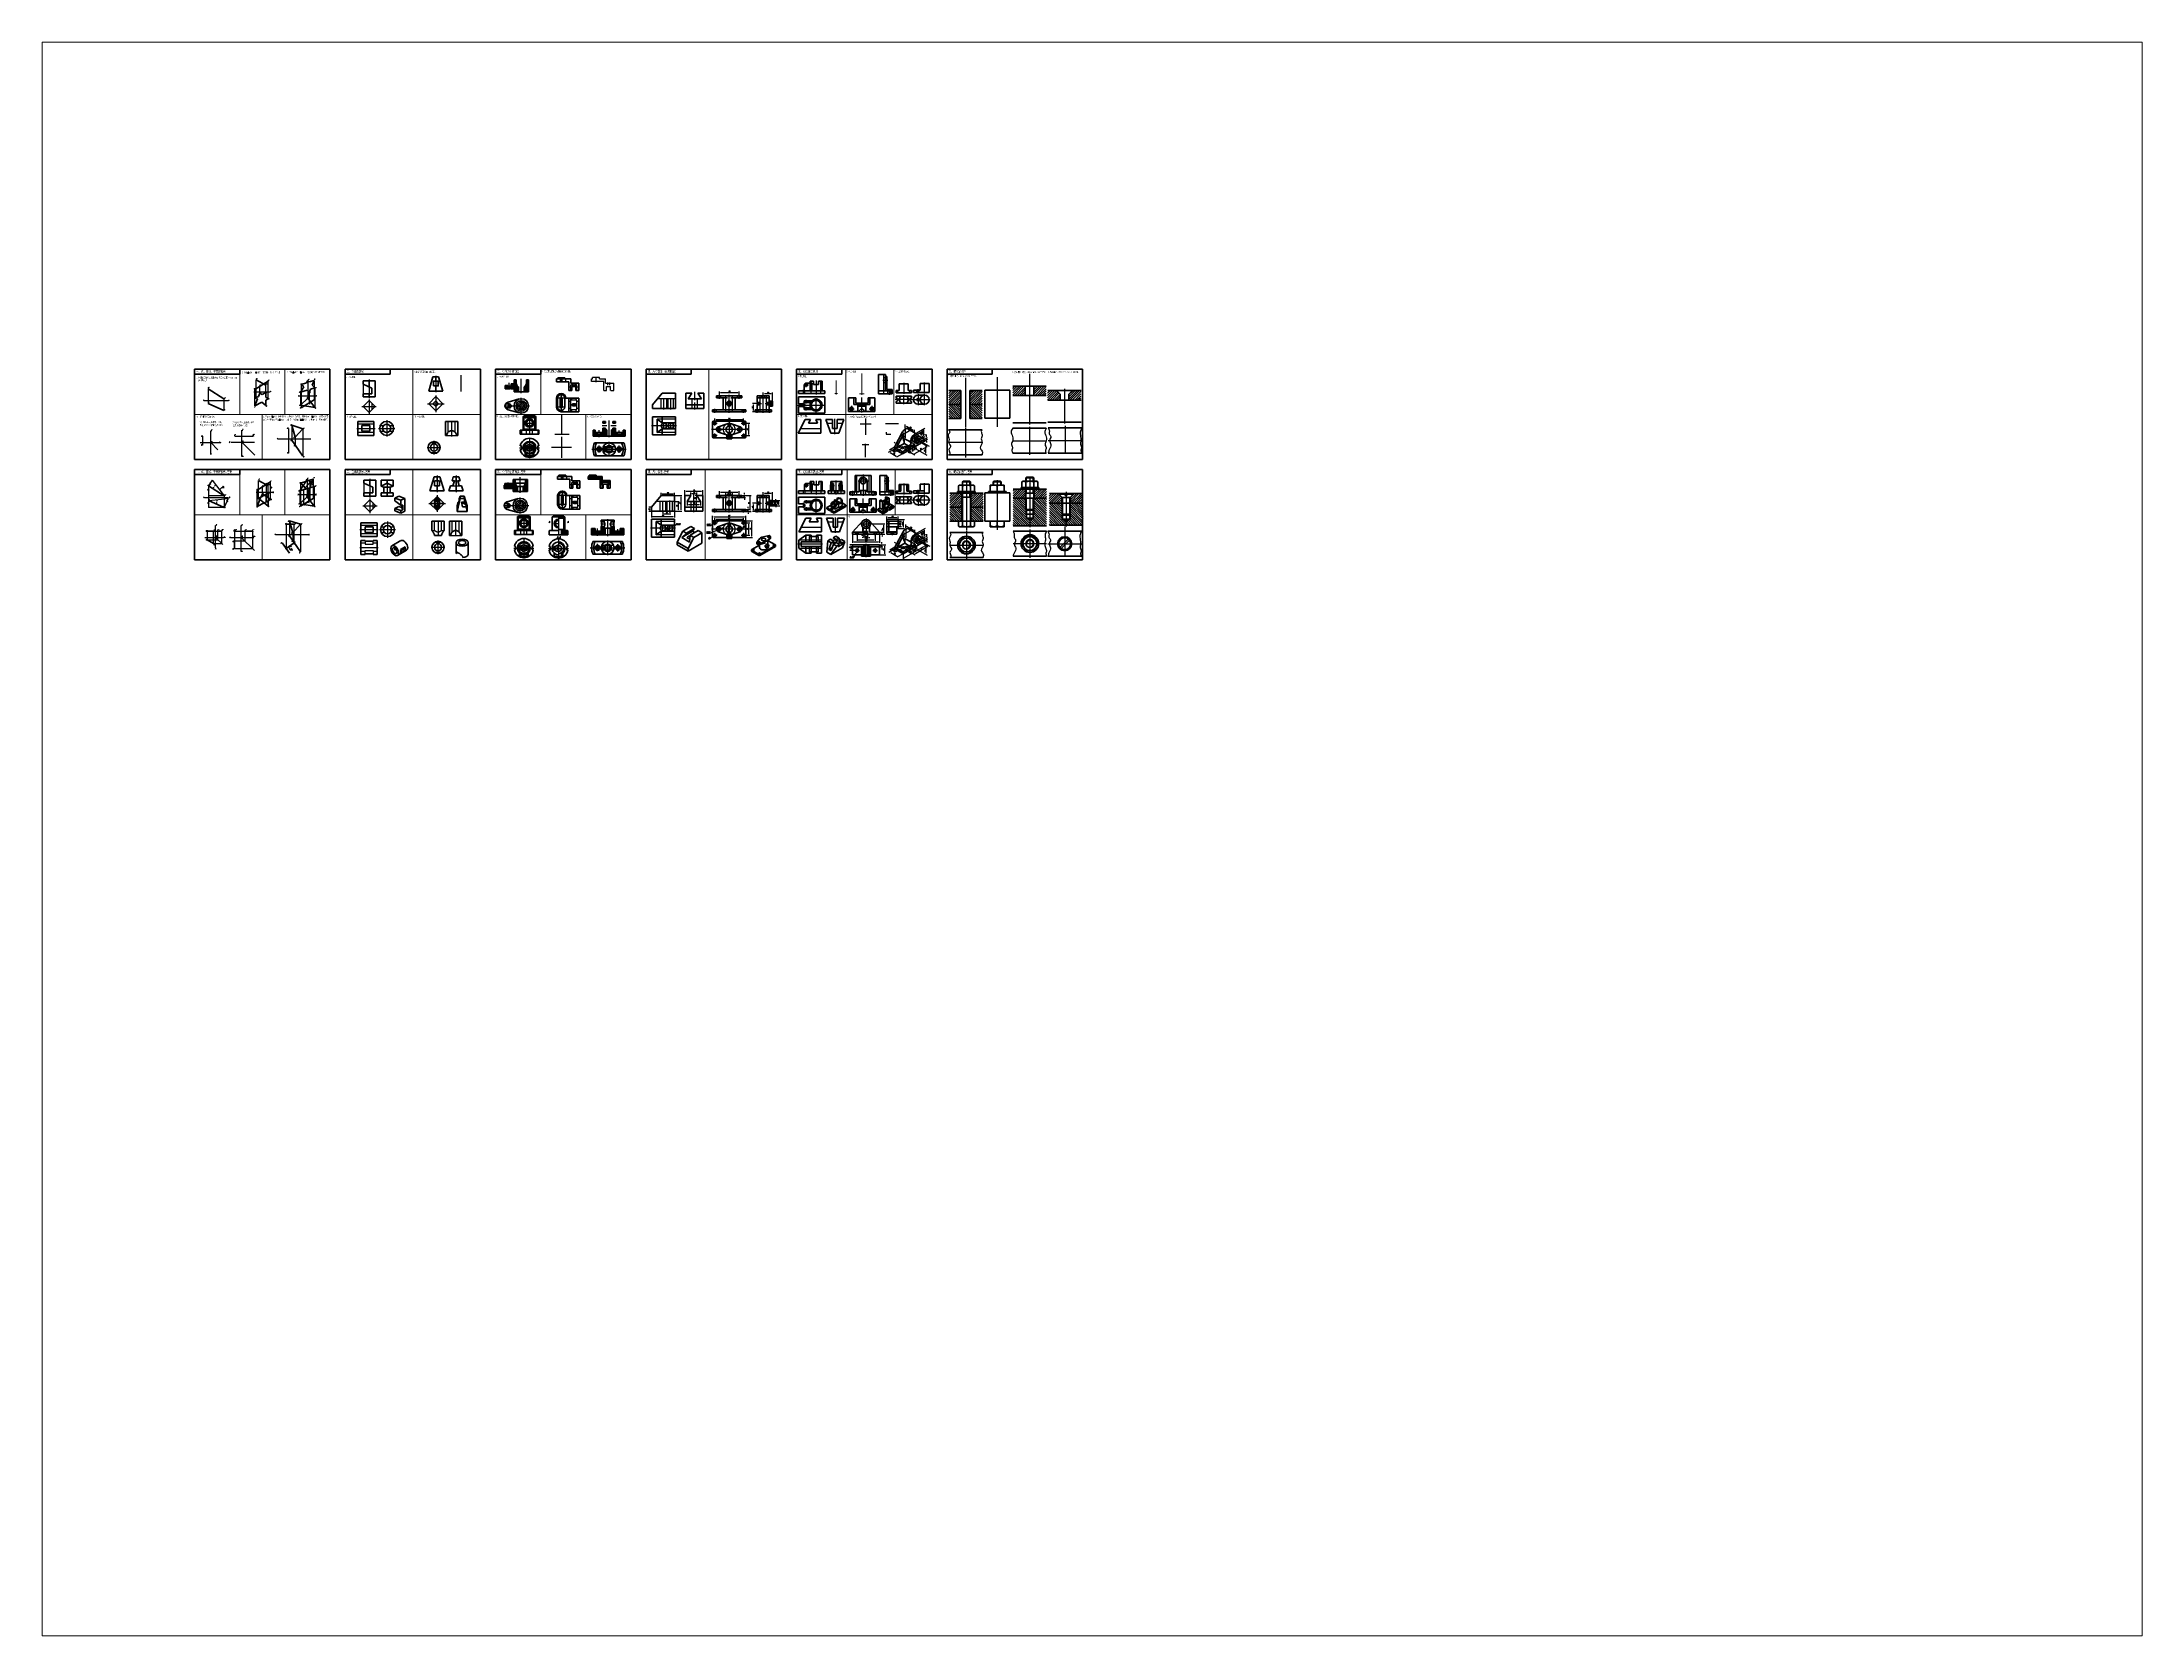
# Paper-space layout '布局1' of a CAD drawing. Header units: millimetres. Extents: x 26 to 231, y 20 to 176.
# The model-space entities are those that its viewports show. They can reach past a viewport. Long polylines and large blocks are cut down to what shows.
import ezdxf

# ---------------------------------------------------------------- set-up
doc = ezdxf.new("R2010")
doc.units = ezdxf.units.MM
doc.header["$PDMODE"] = 33
doc.header["$PDSIZE"] = 1.5
for name, pattern in [('myCENTER', [18, 15, -1, 1, -1]), ('myHIDDEN', [5, 4, -1]), ('myPHANTOM', [20, 15, -1, 1, -1, 1, -1])]:
    doc.linetypes.add(name, pattern=pattern)
doc.layers.get('Defpoints').update_dxf_attribs({"lineweight": 20})
for name, color, linetype, lineweight in [('中心线', 7, 'myCENTER', 25), ('剖面线', 7, 'Continuous', 25), ('双点画线', 7, 'myPHANTOM', 25), ('尺寸', 7, 'Continuous', 25), ('标注', 7, 'Continuous', 25), ('标题文字', 7, 'Continuous', 25), ('立体粗实线', 13, 'Continuous', 50), ('答案中心线', 1, 'myCENTER', 25), ('答案作图线1', 5, 'Continuous', 25), ('答案作图线2', 6, 'Continuous', 25), ('答案剖面线', 1, 'Continuous', 25), ('答案尺寸', 1, 'Continuous', 25), ('答案标注', 1, 'Continuous', 25), ('答案粗实线', 1, 'Continuous', 50), ('答案粗实线2', 5, 'Continuous', 50), ('答案细实线', 1, 'Continuous', 25), ('答案虚线', 1, 'myHIDDEN', 25), ('粗实线', 7, 'Continuous', 50), ('细实线', 7, 'Continuous', 25), ('虚线', 7, 'myHIDDEN', 25), ('轴测图', 7, 'Continuous', 50)]:
    doc.layers.add(name, color=color, linetype=linetype, lineweight=lineweight)
doc.layers.add('图层2', color=5, linetype='Continuous')
doc.styles.add('style1', font='txt.shx', dxfattribs={"width": 0.7, "oblique": 15})
doc.styles.add('SZ', font='txt.shx', dxfattribs={"width": 0.7, "oblique": 15})
doc.styles.add('字母标注-2.5号', font='txt.shx', dxfattribs={"width": 0.7, "oblique": 15, "height": 2.5})
doc.styles.add('尺寸文字1-2.5号', font='txt.shx', dxfattribs={"width": 0.7, "oblique": 15, "height": 2.5})
doc.styles.add('标题字母', font='', dxfattribs={"width": 0.7, "oblique": 15, "height": 3.5})
doc.styles.add('标题汉字1-5号', font='', dxfattribs={"width": 0.7, "height": 5})
doc.styles.add('标题汉字2-3.5号', font='', dxfattribs={"width": 0.7, "height": 3.5})
doc.styles.get('标题字母').set_extended_font_data('FangSong_GB2312')
doc.styles.get('标题汉字1-5号').set_extended_font_data('SimSun')
doc.styles.get('标题汉字2-3.5号').set_extended_font_data('SimSun')
doc.dimstyles.new('尺寸25', dxfattribs={"dimtxt": 2.5, "dimasz": 2.5, "dimexe": 2, "dimexo": 0, "dimgap": 0.5, "dimtad": 1, "dimdec": 0, "dimdsep": 46, "dimtxsty": '尺寸文字1-2.5号', "dimcen": 0, "dimadec": 0, "dimazin": 0, "dimtfac": 1, "dimtdec": 0, "dimtmove": 0, "dimatfit": 3, "dimfxl": 1, "dimarcsym": 0})
doc.dimstyles.new('尺寸25$3', dxfattribs={"dimtxt": 2.5, "dimasz": 2.5, "dimexe": 1, "dimexo": 0, "dimgap": 0.5, "dimtad": 1, "dimdec": 0, "dimdsep": 46, "dimtxsty": '尺寸文字1-2.5号', "dimcen": 0, "dimadec": 0, "dimazin": 0, "dimtfac": 1, "dimtdec": 0, "dimtmove": 0, "dimatfit": 1, "dimfxl": 1, "dimarcsym": 0})
doc.dimstyles.new('尺寸25$4', dxfattribs={"dimtxt": 2.5, "dimasz": 2.5, "dimexe": 1, "dimexo": 0, "dimgap": 0.5, "dimtad": 1, "dimdec": 0, "dimdsep": 46, "dimtxsty": '尺寸文字1-2.5号', "dimcen": 0, "dimadec": 0, "dimazin": 0, "dimtfac": 1, "dimtdec": 0, "dimtmove": 0, "dimatfit": 1, "dimfxl": 1, "dimarcsym": 0})
doc.dimstyles.new('水平标注25', dxfattribs={"dimtxt": 2.5, "dimasz": 2.5, "dimexe": 2, "dimexo": 0, "dimgap": 0.5, "dimtad": 1, "dimtih": 1, "dimtoh": 1, "dimdec": 0, "dimzin": 0, "dimdsep": 46, "dimtxsty": '尺寸文字1-2.5号', "dimcen": 0, "dimadec": 0, "dimazin": 0, "dimtfac": 1, "dimtdec": 0, "dimtmove": 1, "dimatfit": 3, "dimfxl": 1, "dimtolj": 1, "dimtzin": 0, "dimarcsym": 0})
pattern_1 = [(45, (-631.9306, 2989.9402), (-1.13137, 1.13137), [])]
pattern_2 = [(45, (-634.7798, 2793.5043), (-1.13137, 1.13137), [])]

# ---------------------------------------------------------------- blocks, each defined once
blk = doc.blocks.new('*D127')
at = {"layer": 'Defpoints', "color": 0, "lineweight": 0}
for p in [(-437.3, 2871.4), (-425, 2875.6), (-425, 2871.4)]:
    blk.add_point(p, dxfattribs=at)
at = {"layer": '答案尺寸', "color": 0, "lineweight": -2}
for p, q in [((-437.3, 2871.4), (-437.3, 2877.6)), ((-434.8, 2875.6), (-427.5, 2875.6)), ((-425, 2871.4), (-425, 2877.6))]:
    blk.add_line(p, q, dxfattribs=at)
at = {"layer": '答案尺寸', "color": 0, "lineweight": 0}
for points in [[(-434.8, 2876), (-434.8, 2875.2), (-437.3, 2875.6)], [(-427.5, 2876), (-427.5, 2875.2), (-425, 2875.6)]]:
    blk.add_solid(points, dxfattribs=at)
at = {"layer": '答案尺寸', "color": 0, "insert": (-431.1, 2877.3), "char_height": 2.5, "attachment_point": 5, "style": '尺寸文字1-2.5号'}
blk.add_mtext('12', dxfattribs=at)
blk = doc.blocks.new('*D128')
at = {"layer": 'Defpoints', "color": 0, "lineweight": 0}
for p in [(-449.1, 2871.4), (-413.1, 2880.1), (-413.1, 2871.4)]:
    blk.add_point(p, dxfattribs=at)
at = {"layer": '答案尺寸', "color": 0, "lineweight": -2}
for p, q in [((-449.1, 2871.4), (-449.1, 2882.1)), ((-446.6, 2880.1), (-415.6, 2880.1)), ((-413.1, 2871.4), (-413.1, 2882.1))]:
    blk.add_line(p, q, dxfattribs=at)
at = {"layer": '答案尺寸', "color": 0, "lineweight": 0}
for points in [[(-446.6, 2880.5), (-446.6, 2879.7), (-449.1, 2880.1)], [(-415.6, 2880.5), (-415.6, 2879.7), (-413.1, 2880.1)]]:
    blk.add_solid(points, dxfattribs=at)
at = {"layer": '答案尺寸', "color": 0, "insert": (-431, 2881.8), "char_height": 2.5, "attachment_point": 5, "style": '尺寸文字1-2.5号'}
blk.add_mtext('36', dxfattribs=at)
blk = doc.blocks.new('*D129')
at = {"layer": 'Defpoints', "color": 0, "lineweight": 0}
for p in [(-426.4, 2859.8), (-425.8, 2859.8), (-425, 2871.4)]:
    blk.add_point(p, dxfattribs=at)
at = {"layer": '答案尺寸', "color": 0, "lineweight": -2}
for p, q in [((-425, 2871.4), (-428.4, 2871.4)), ((-425.8, 2859.8), (-428.4, 2859.8)), ((-426.4, 2868.9), (-426.4, 2862.3))]:
    blk.add_line(p, q, dxfattribs=at)
at = {"layer": '答案尺寸', "color": 0, "lineweight": 0}
for points in [[(-426.8, 2868.9), (-426, 2868.9), (-426.4, 2871.4)], [(-426.8, 2862.3), (-426, 2862.3), (-426.4, 2859.8)]]:
    blk.add_solid(points, dxfattribs=at)
at = {"layer": '答案尺寸', "color": 0, "insert": (-428.1, 2865.6), "char_height": 2.5, "attachment_point": 5, "rotation": 90, "style": '尺寸文字1-2.5号'}
blk.add_mtext('12', dxfattribs=at)
blk = doc.blocks.new('*D130')
at = {"layer": 'Defpoints', "color": 0, "lineweight": 0}
for p in [(-444.2, 2859.8), (-418.1, 2859.8), (-418.1, 2853.6)]:
    blk.add_point(p, dxfattribs=at)
at = {"layer": '答案尺寸', "color": 0, "lineweight": -2}
for p, q in [((-444.2, 2859.8), (-444.2, 2851.6)), ((-441.7, 2853.6), (-420.6, 2853.6)), ((-418.1, 2859.8), (-418.1, 2851.6))]:
    blk.add_line(p, q, dxfattribs=at)
at = {"layer": '答案尺寸', "color": 0, "lineweight": 0}
for points in [[(-441.7, 2854.1), (-441.7, 2853.2), (-444.2, 2853.6)], [(-420.6, 2854.1), (-420.6, 2853.2), (-418.1, 2853.6)]]:
    blk.add_solid(points, dxfattribs=at)
at = {"layer": '答案尺寸', "color": 0, "insert": (-431.1, 2855.4), "char_height": 2.5, "attachment_point": 5, "style": '尺寸文字1-2.5号'}
blk.add_mtext('26', dxfattribs=at)
blk = doc.blocks.new('*D131')
at = {"layer": 'Defpoints', "color": 0, "lineweight": 0}
for p in [(-469.5, 2859.8), (-469.5, 2840.6), (-462.6, 2840.6)]:
    blk.add_point(p, dxfattribs=at)
at = {"layer": '答案尺寸', "color": 0, "lineweight": -2}
for p, q in [((-469.5, 2859.8), (-460.6, 2859.8)), ((-462.6, 2857.3), (-462.6, 2843.1)), ((-469.5, 2840.6), (-460.6, 2840.6))]:
    blk.add_line(p, q, dxfattribs=at)
at = {"layer": '答案尺寸', "color": 0, "lineweight": 0}
for points in [[(-463, 2857.3), (-462.1, 2857.3), (-462.6, 2859.8)], [(-463, 2843.1), (-462.1, 2843.1), (-462.6, 2840.6)]]:
    blk.add_solid(points, dxfattribs=at)
at = {"layer": '答案尺寸', "color": 0, "insert": (-464.3, 2850.2), "char_height": 2.5, "attachment_point": 5, "rotation": 90, "style": '尺寸文字1-2.5号'}
blk.add_mtext('19', dxfattribs=at)
blk = doc.blocks.new('*D132')
at = {"layer": 'Defpoints', "color": 0, "lineweight": 0}
for p in [(-469.5, 2871.4), (-469.5, 2840.6), (-457.3, 2840.6)]:
    blk.add_point(p, dxfattribs=at)
at = {"layer": '答案尺寸', "color": 0, "lineweight": -2}
for p, q in [((-469.5, 2871.4), (-455.3, 2871.4)), ((-457.3, 2868.9), (-457.3, 2843.1)), ((-469.5, 2840.6), (-455.3, 2840.6))]:
    blk.add_line(p, q, dxfattribs=at)
at = {"layer": '答案尺寸', "color": 0, "lineweight": 0}
for points in [[(-457.7, 2868.9), (-456.9, 2868.9), (-457.3, 2871.4)], [(-457.7, 2843.1), (-456.9, 2843.1), (-457.3, 2840.6)]]:
    blk.add_solid(points, dxfattribs=at)
at = {"layer": '答案尺寸', "color": 0, "insert": (-459, 2856), "char_height": 2.5, "attachment_point": 5, "rotation": 90, "style": '尺寸文字1-2.5号'}
blk.add_mtext('31', dxfattribs=at)
blk = doc.blocks.new('*D133')
at = {"layer": 'Defpoints', "color": 0, "lineweight": 0}
for p in [(-492.6, 2838.6), (-478.7, 2838.6), (-478.7, 2835.3)]:
    blk.add_point(p, dxfattribs=at)
at = {"layer": '答案尺寸', "color": 0, "lineweight": -2}
for p, q in [((-492.6, 2838.6), (-492.6, 2833.3)), ((-490.1, 2835.3), (-481.2, 2835.3)), ((-478.7, 2838.6), (-478.7, 2833.3))]:
    blk.add_line(p, q, dxfattribs=at)
at = {"layer": '答案尺寸', "color": 0, "lineweight": 0}
for points in [[(-490.1, 2835.7), (-490.1, 2834.9), (-492.6, 2835.3)], [(-481.2, 2835.7), (-481.2, 2834.9), (-478.7, 2835.3)]]:
    blk.add_solid(points, dxfattribs=at)
at = {"layer": '答案尺寸', "color": 0, "insert": (-485.7, 2837), "char_height": 2.5, "attachment_point": 5, "style": '尺寸文字1-2.5号'}
blk.add_mtext('14', dxfattribs=at)
blk = doc.blocks.new('*D134')
at = {"layer": 'Defpoints', "color": 0, "lineweight": 0}
for p in [(-515.7, 2840.6), (-469.5, 2840.6), (-469.5, 2829.6)]:
    blk.add_point(p, dxfattribs=at)
at = {"layer": '答案尺寸', "color": 0, "lineweight": -2}
for p, q in [((-515.7, 2840.6), (-515.7, 2827.6)), ((-513.2, 2829.6), (-472, 2829.6)), ((-469.5, 2840.6), (-469.5, 2827.6))]:
    blk.add_line(p, q, dxfattribs=at)
at = {"layer": '答案尺寸', "color": 0, "lineweight": 0}
for points in [[(-513.2, 2830), (-513.2, 2829.2), (-515.7, 2829.6)], [(-472, 2830), (-472, 2829.2), (-469.5, 2829.6)]]:
    blk.add_solid(points, dxfattribs=at)
at = {"layer": '答案尺寸', "color": 0, "insert": (-492.6, 2831.4), "char_height": 2.5, "attachment_point": 5, "style": '尺寸文字1-2.5号'}
blk.add_mtext('46', dxfattribs=at)
blk = doc.blocks.new('*D135')
at = {"layer": 'Defpoints', "color": 0, "lineweight": 0}
for p in [(-518.6, 2848.3), (-515.7, 2848.3), (-515.7, 2839.9)]:
    blk.add_point(p, dxfattribs=at)
at = {"layer": '答案尺寸', "color": 0, "lineweight": -2}
for p, q in [((-515.7, 2848.3), (-520.6, 2848.3)), ((-515.7, 2839.9), (-520.6, 2839.9)), ((-518.6, 2842.4), (-518.6, 2845.8))]:
    blk.add_line(p, q, dxfattribs=at)
at = {"layer": '答案尺寸', "color": 0, "lineweight": 0}
for points in [[(-519.1, 2845.8), (-518.2, 2845.8), (-518.6, 2848.3)], [(-519.1, 2842.4), (-518.2, 2842.4), (-518.6, 2839.9)]]:
    blk.add_solid(points, dxfattribs=at)
at = {"layer": '答案尺寸', "color": 0, "insert": (-520.4, 2844.1), "char_height": 2.5, "attachment_point": 5, "rotation": 90, "style": '尺寸文字1-2.5号'}
blk.add_mtext('8', dxfattribs=at)
blk = doc.blocks.new('*D136')
at = {"layer": 'Defpoints', "color": 0, "lineweight": 0}
for p in [(-496.4, 2871.4), (-469.5, 2874.6), (-469.5, 2871.4)]:
    blk.add_point(p, dxfattribs=at)
at = {"layer": '答案尺寸', "color": 0, "lineweight": -2}
for p, q in [((-496.4, 2871.4), (-496.4, 2876.6)), ((-493.9, 2874.6), (-472, 2874.6)), ((-469.5, 2871.4), (-469.5, 2876.6))]:
    blk.add_line(p, q, dxfattribs=at)
at = {"layer": '答案尺寸', "color": 0, "lineweight": 0}
for points in [[(-493.9, 2875.1), (-493.9, 2874.2), (-496.4, 2874.6)], [(-472, 2875.1), (-472, 2874.2), (-469.5, 2874.6)]]:
    blk.add_solid(points, dxfattribs=at)
at = {"layer": '答案尺寸', "color": 0, "insert": (-483, 2876.4), "char_height": 2.5, "attachment_point": 5, "style": '尺寸文字1-2.5号'}
blk.add_mtext('27', dxfattribs=at)
blk = doc.blocks.new('*D137')
at = {"layer": 'Defpoints', "color": 0, "lineweight": 0}
for p in [(-473.9, 2808.8), (-483.5, 2803.9)]:
    blk.add_point(p, dxfattribs=at)
at = {"layer": '答案尺寸', "color": 0, "lineweight": -2}
for p, q in [((-483.5, 2803.9), (-473.9, 2808.8)), ((-466.1, 2812.8), (-471.7, 2810)), ((-458.2, 2812.8), (-466.1, 2812.8)), ((-485.8, 2802.8), (-488, 2801.6))]:
    blk.add_line(p, q, dxfattribs=at)
at = {"layer": '答案尺寸', "color": 0, "lineweight": 0}
for points in [[(-471.9, 2810.3), (-471.5, 2809.6), (-473.9, 2808.8)], [(-485.9, 2803.2), (-485.6, 2802.4), (-483.5, 2803.9)]]:
    blk.add_solid(points, dxfattribs=at)
at = {"layer": '答案尺寸', "color": 0, "insert": (-461.9, 2814.6), "char_height": 2.5, "attachment_point": 5, "style": '尺寸文字1-2.5号'}
blk.add_mtext('\\A1;2X%%c11', dxfattribs=at)
blk = doc.blocks.new('*D153')
at = {"layer": 'Defpoints', "color": 0, "lineweight": 0}
for p in [(-327.3, 2843.8), (-327.3, 2839.8), (-322.8, 2843.8)]:
    blk.add_point(p, dxfattribs=at)
at = {"layer": '答案尺寸', "color": 0, "lineweight": -2}
for p, q in [((-322.8, 2846.3), (-322.8, 2848.8)), ((-327.3, 2843.8), (-320.8, 2843.8)), ((-327.3, 2839.8), (-320.8, 2839.8)), ((-322.8, 2839.8), (-322.8, 2843.8)), ((-322.8, 2837.3), (-322.8, 2834.8))]:
    blk.add_line(p, q, dxfattribs=at)
at = {"layer": '答案尺寸', "color": 0, "lineweight": 0}
for points in [[(-323.3, 2846.3), (-322.4, 2846.3), (-322.8, 2843.8)], [(-323.3, 2837.3), (-322.4, 2837.3), (-322.8, 2839.8)]]:
    blk.add_solid(points, dxfattribs=at)
at = {"layer": '答案尺寸', "color": 0, "insert": (-324.6, 2841.8), "char_height": 2.5, "attachment_point": 5, "rotation": 90, "style": '尺寸文字1-2.5号'}
blk.add_mtext('4', dxfattribs=at)
blk = doc.blocks.new('*D154')
at = {"layer": 'Defpoints', "color": 0, "lineweight": 0}
for p in [(-335.3, 2871.8), (-335.3, 2867.8), (-330, 2871.8)]:
    blk.add_point(p, dxfattribs=at)
at = {"layer": '答案尺寸', "color": 0, "lineweight": -2}
for p, q in [((-335.3, 2871.8), (-328, 2871.8)), ((-335.3, 2867.8), (-328, 2867.8)), ((-330, 2874.3), (-330, 2876.8)), ((-330, 2867.8), (-330, 2871.8)), ((-330, 2865.3), (-330, 2862.8))]:
    blk.add_line(p, q, dxfattribs=at)
at = {"layer": '答案尺寸', "color": 0, "lineweight": 0}
for points in [[(-330.4, 2874.3), (-329.6, 2874.3), (-330, 2871.8)], [(-330.4, 2865.3), (-329.6, 2865.3), (-330, 2867.8)]]:
    blk.add_solid(points, dxfattribs=at)
at = {"layer": '答案尺寸', "color": 0, "insert": (-331.7, 2869.8), "char_height": 2.5, "attachment_point": 5, "rotation": 90, "style": '尺寸文字1-2.5号'}
blk.add_mtext('4', dxfattribs=at)
blk = doc.blocks.new('*D140')
at = {"layer": 'Defpoints', "color": 0, "lineweight": 0}
for p in [(-335.3, 2871.8), (-318.9, 2871.8), (-327.3, 2839.8)]:
    blk.add_point(p, dxfattribs=at)
at = {"layer": '答案尺寸', "color": 0, "lineweight": -2}
for p, q in [((-335.3, 2871.8), (-316.9, 2871.8)), ((-318.9, 2842.3), (-318.9, 2869.3)), ((-327.3, 2839.8), (-316.9, 2839.8))]:
    blk.add_line(p, q, dxfattribs=at)
at = {"layer": '答案尺寸', "color": 0, "lineweight": 0}
for points in [[(-319.3, 2869.3), (-318.5, 2869.3), (-318.9, 2871.8)], [(-319.3, 2842.3), (-318.5, 2842.3), (-318.9, 2839.8)]]:
    blk.add_solid(points, dxfattribs=at)
at = {"layer": '答案尺寸', "color": 0, "insert": (-320.6, 2855.8), "char_height": 2.5, "attachment_point": 5, "rotation": 90, "style": '尺寸文字1-2.5号'}
blk.add_mtext('32', dxfattribs=at)
blk = doc.blocks.new('*D141')
at = {"layer": 'Defpoints', "color": 0, "lineweight": 0}
for p in [(-389.2, 2821.5), (-331.9, 2824.5), (-331.9, 2821.5)]:
    blk.add_point(p, dxfattribs=at)
at = {"layer": '尺寸', "color": 0, "lineweight": -2}
for p, q in [((-389.2, 2821.5), (-389.2, 2826.5)), ((-386.7, 2824.5), (-334.4, 2824.5)), ((-331.9, 2821.5), (-331.9, 2826.5))]:
    blk.add_line(p, q, dxfattribs=at)
at = {"layer": '尺寸', "color": 0, "lineweight": 0}
for points in [[(-386.7, 2824.9), (-386.7, 2824), (-389.2, 2824.5)], [(-334.4, 2824.9), (-334.4, 2824), (-331.9, 2824.5)]]:
    blk.add_solid(points, dxfattribs=at)
at = {"layer": '尺寸', "color": 0, "insert": (-360.6, 2826.2), "char_height": 2.5, "attachment_point": 5, "style": '尺寸文字1-2.5号'}
blk.add_mtext('57', dxfattribs=at)
blk = doc.blocks.new('*D142')
at = {"layer": 'Defpoints', "color": 0, "lineweight": 0}
for p in [(-393.9, 2819), (-327.3, 2829.3), (-327.3, 2819)]:
    blk.add_point(p, dxfattribs=at)
at = {"layer": '答案尺寸', "color": 0, "lineweight": -2}
for p, q in [((-393.9, 2819), (-393.9, 2831.3)), ((-391.4, 2829.3), (-329.8, 2829.3)), ((-327.3, 2819), (-327.3, 2831.3))]:
    blk.add_line(p, q, dxfattribs=at)
at = {"layer": '答案尺寸', "color": 0, "lineweight": 0}
for points in [[(-391.4, 2829.7), (-391.4, 2828.9), (-393.9, 2829.3)], [(-329.8, 2829.7), (-329.8, 2828.9), (-327.3, 2829.3)]]:
    blk.add_solid(points, dxfattribs=at)
at = {"layer": '答案尺寸', "color": 0, "insert": (-360.6, 2831), "char_height": 2.5, "attachment_point": 5, "style": '尺寸文字1-2.5号'}
blk.add_mtext('67', dxfattribs=at)
blk = doc.blocks.new('*D143')
at = {"layer": 'Defpoints', "color": 0, "lineweight": 0}
for p in [(-327.4, 2816.9), (-321.5, 2816.9), (-327.4, 2792.3)]:
    blk.add_point(p, dxfattribs=at)
at = {"layer": '尺寸', "color": 0, "lineweight": -2}
for p, q in [((-327.4, 2816.9), (-319.5, 2816.9)), ((-321.5, 2794.8), (-321.5, 2814.4)), ((-327.4, 2792.3), (-319.5, 2792.3))]:
    blk.add_line(p, q, dxfattribs=at)
at = {"layer": '尺寸', "color": 0, "lineweight": 0}
for points in [[(-321.9, 2814.4), (-321.1, 2814.4), (-321.5, 2816.9)], [(-321.9, 2794.8), (-321.1, 2794.8), (-321.5, 2792.3)]]:
    blk.add_solid(points, dxfattribs=at)
at = {"layer": '尺寸', "color": 0, "insert": (-323.2, 2804.6), "char_height": 2.5, "attachment_point": 5, "rotation": 90, "style": '尺寸文字1-2.5号'}
blk.add_mtext('25', dxfattribs=at)
blk = doc.blocks.new('*D144')
at = {"layer": 'Defpoints', "color": 0, "lineweight": 0}
for p in [(-329.3, 2821), (-329.3, 2788.2), (-316, 2788.2)]:
    blk.add_point(p, dxfattribs=at)
at = {"layer": '答案尺寸', "color": 0, "lineweight": -2}
for p, q in [((-329.3, 2821), (-314, 2821)), ((-316, 2818.5), (-316, 2790.7)), ((-329.3, 2788.2), (-314, 2788.2))]:
    blk.add_line(p, q, dxfattribs=at)
at = {"layer": '答案尺寸', "color": 0, "lineweight": 0}
for points in [[(-316.4, 2818.5), (-315.6, 2818.5), (-316, 2821)], [(-316.4, 2790.7), (-315.6, 2790.7), (-316, 2788.2)]]:
    blk.add_solid(points, dxfattribs=at)
at = {"layer": '答案尺寸', "color": 0, "insert": (-317.7, 2804.6), "char_height": 2.5, "attachment_point": 5, "rotation": 90, "style": '尺寸文字1-2.5号'}
blk.add_mtext('33', dxfattribs=at)
blk = doc.blocks.new('*D145')
at = {"layer": 'Defpoints', "color": 0, "lineweight": 0}
for p in [(-380.2, 2873.5), (-341, 2878.5), (-341, 2873.1)]:
    blk.add_point(p, dxfattribs=at)
at = {"layer": '尺寸', "color": 0, "lineweight": -2}
for p, q in [((-380.2, 2873.5), (-380.2, 2880.5)), ((-377.7, 2878.5), (-343.5, 2878.5)), ((-341, 2873.1), (-341, 2880.5))]:
    blk.add_line(p, q, dxfattribs=at)
at = {"layer": '尺寸', "color": 0, "lineweight": 0}
for points in [[(-377.7, 2878.9), (-377.7, 2878.1), (-380.2, 2878.5)], [(-343.5, 2878.9), (-343.5, 2878.1), (-341, 2878.5)]]:
    blk.add_solid(points, dxfattribs=at)
at = {"layer": '尺寸', "color": 0, "insert": (-360.4, 2880.3), "char_height": 2.5, "attachment_point": 5, "style": '尺寸文字1-2.5号'}
blk.add_mtext('39', dxfattribs=at)
blk = doc.blocks.new('*D146')
at = {"layer": 'Defpoints', "color": 0, "lineweight": 0}
for p in [(-391.5, 2815.6), (-387, 2818.2)]:
    blk.add_point(p, dxfattribs=at)
at = {"layer": '答案尺寸', "color": 0, "lineweight": -2}
for p, q in [((-405.3, 2811.9), (-398, 2811.9)), ((-398, 2811.9), (-393.6, 2814.4)), ((-387, 2818.2), (-391.5, 2815.6)), ((-384.8, 2819.4), (-382.7, 2820.7))]:
    blk.add_line(p, q, dxfattribs=at)
at = {"layer": '答案尺寸', "color": 0, "lineweight": 0}
for points in [[(-393.9, 2814.8), (-393.4, 2814), (-391.5, 2815.6)], [(-385, 2819.8), (-384.6, 2819.1), (-387, 2818.2)]]:
    blk.add_solid(points, dxfattribs=at)
at = {"layer": '答案尺寸', "color": 0, "insert": (-401.9, 2813.7), "char_height": 2.5, "attachment_point": 5, "style": '尺寸文字1-2.5号'}
blk.add_mtext('\\A1;4X%%c5', dxfattribs=at)
blk = doc.blocks.new('*D147')
at = {"layer": 'Defpoints', "color": 0, "lineweight": 0}
for p in [(-393.5, 2789.1), (-391.9, 2790.2)]:
    blk.add_point(p, dxfattribs=at)
at = {"layer": '答案尺寸', "color": 0, "lineweight": -2}
for p, q in [((-395.6, 2787.6), (-401.3, 2783.6)), ((-391.9, 2790.2), (-393.5, 2789.1))]:
    blk.add_line(p, q, dxfattribs=at)
at = {"layer": '答案尺寸', "color": 0, "lineweight": 0}
blk.add_solid([(-395.8, 2788), (-395.3, 2787.3), (-393.5, 2789.1)], dxfattribs=at)
at = {"layer": '答案尺寸', "color": 0, "insert": (-400.5, 2786.3), "char_height": 2.5, "attachment_point": 5, "rotation": 34.9461, "style": '尺寸文字1-2.5号'}
blk.add_mtext('R2', dxfattribs=at)
blk = doc.blocks.new('*D148')
at = {"layer": 'Defpoints', "color": 0, "lineweight": 0}
for p in [(-377.3, 2805.8), (-383.1, 2803.4)]:
    blk.add_point(p, dxfattribs=at)
at = {"layer": '答案尺寸', "color": 0, "lineweight": -2}
for p, q in [((-377.3, 2805.8), (-383.1, 2803.4)), ((-375, 2806.8), (-372.7, 2807.8)), ((-405.9, 2796.8), (-398.6, 2796.8)), ((-398.6, 2796.8), (-385.4, 2802.4))]:
    blk.add_line(p, q, dxfattribs=at)
at = {"layer": '答案尺寸', "color": 0, "lineweight": 0}
for points in [[(-375.1, 2807.2), (-374.8, 2806.4), (-377.3, 2805.8)], [(-385.6, 2802.8), (-385.2, 2802), (-383.1, 2803.4)]]:
    blk.add_solid(points, dxfattribs=at)
at = {"layer": '答案尺寸', "color": 0, "insert": (-402.5, 2798.6), "char_height": 2.5, "attachment_point": 5, "style": '尺寸文字1-2.5号'}
blk.add_mtext('\\A1;2X%%c6', dxfattribs=at)
blk = doc.blocks.new('*D138')
at = {"layer": 'Defpoints', "color": 0, "lineweight": 0}
for p in [(-356.3, 2815.8), (-364.9, 2793.4)]:
    blk.add_point(p, dxfattribs=at)
at = {"layer": '答案尺寸', "color": 0, "lineweight": -2}
blk.add_line((-364, 2795.8), (-357.2, 2813.4), dxfattribs=at)
at = {"layer": '答案尺寸', "color": 0, "lineweight": 0}
for points in [[(-357.5, 2813.6), (-356.8, 2813.3), (-356.3, 2815.8)], [(-364.4, 2795.9), (-363.6, 2795.6), (-364.9, 2793.4)]]:
    blk.add_solid(points, dxfattribs=at)
at = {"layer": '答案尺寸', "color": 0, "insert": (-361.7, 2806.5), "char_height": 2.5, "attachment_point": 5, "rotation": 68.8182, "style": '尺寸文字1-2.5号'}
blk.add_mtext('%%c24', dxfattribs=at)
blk = doc.blocks.new('*D149')
at = {"layer": 'Defpoints', "color": 0, "lineweight": 0}
for p in [(-367, 2871.8), (-354.2, 2874.3), (-354.2, 2871.8)]:
    blk.add_point(p, dxfattribs=at)
at = {"layer": '答案尺寸', "color": 0, "lineweight": -2}
for p, q in [((-367, 2871.8), (-367, 2876.3)), ((-364.5, 2874.3), (-356.7, 2874.3)), ((-354.2, 2871.8), (-354.2, 2876.3))]:
    blk.add_line(p, q, dxfattribs=at)
at = {"layer": '答案尺寸', "color": 0, "lineweight": 0}
for points in [[(-364.5, 2874.7), (-364.5, 2873.9), (-367, 2874.3)], [(-356.7, 2874.7), (-356.7, 2873.9), (-354.2, 2874.3)]]:
    blk.add_solid(points, dxfattribs=at)
at = {"layer": '答案尺寸', "color": 0, "insert": (-360.6, 2876), "char_height": 2.5, "attachment_point": 5, "style": '尺寸文字1-2.5号'}
blk.add_mtext('%%c13', dxfattribs=at)
blk = doc.blocks.new('*D139')
at = {"layer": 'Defpoints', "color": 0, "lineweight": 0}
for p in [(-274.2, 2861.3), (-274.2, 2851.3), (-261.9, 2861.3)]:
    blk.add_point(p, dxfattribs=at)
at = {"layer": '答案尺寸', "color": 0, "lineweight": -2}
for p, q in [((-274.2, 2861.3), (-259.9, 2861.3)), ((-274.2, 2851.3), (-259.9, 2851.3)), ((-261.9, 2853.8), (-261.9, 2858.8))]:
    blk.add_line(p, q, dxfattribs=at)
at = {"layer": '答案尺寸', "color": 0, "lineweight": 0}
for points in [[(-262.4, 2858.8), (-261.5, 2858.8), (-261.9, 2861.3)], [(-262.4, 2853.8), (-261.5, 2853.8), (-261.9, 2851.3)]]:
    blk.add_solid(points, dxfattribs=at)
at = {"layer": '答案尺寸', "color": 0, "insert": (-263.7, 2856.3), "char_height": 2.5, "attachment_point": 5, "rotation": 90, "style": '尺寸文字1-2.5号'}
blk.add_mtext('%%c10', dxfattribs=at)
blk = doc.blocks.new('*D150')
at = {"layer": 'Defpoints', "color": 0, "lineweight": 0}
for p in [(-274.2, 2859), (-274.2, 2853.6), (-267.6, 2859)]:
    blk.add_point(p, dxfattribs=at)
at = {"layer": '答案尺寸', "color": 0, "lineweight": -2}
for p, q in [((-274.2, 2859), (-265.6, 2859)), ((-274.2, 2853.6), (-265.6, 2853.6)), ((-267.6, 2861.5), (-267.6, 2864)), ((-267.6, 2853.6), (-267.6, 2859)), ((-267.6, 2851.1), (-267.6, 2848.6))]:
    blk.add_line(p, q, dxfattribs=at)
at = {"layer": '答案尺寸', "color": 0, "lineweight": 0}
for points in [[(-268, 2861.5), (-267.2, 2861.5), (-267.6, 2859)], [(-268, 2851.1), (-267.2, 2851.1), (-267.6, 2853.6)]]:
    blk.add_solid(points, dxfattribs=at)
at = {"layer": '答案尺寸', "color": 0, "insert": (-269.4, 2856.3), "char_height": 2.5, "attachment_point": 5, "rotation": 90, "style": '尺寸文字1-2.5号'}
blk.add_mtext('%%c5', dxfattribs=at)
blk = doc.blocks.new('*D151')
at = {"layer": 'Defpoints', "color": 0, "lineweight": 0}
for p in [(-292.6, 2873.8), (-274.2, 2876), (-274.2, 2861.3)]:
    blk.add_point(p, dxfattribs=at)
at = {"layer": '尺寸', "color": 0, "lineweight": -2}
for p, q in [((-292.6, 2873.8), (-292.6, 2878)), ((-290.1, 2876), (-276.7, 2876)), ((-274.2, 2861.3), (-274.2, 2878))]:
    blk.add_line(p, q, dxfattribs=at)
at = {"layer": '尺寸', "color": 0, "lineweight": 0}
for points in [[(-290.1, 2876.5), (-290.1, 2875.6), (-292.6, 2876)], [(-276.7, 2876.5), (-276.7, 2875.6), (-274.2, 2876)]]:
    blk.add_solid(points, dxfattribs=at)
at = {"layer": '尺寸', "color": 0, "insert": (-283.4, 2877.8), "char_height": 2.5, "attachment_point": 5, "style": '尺寸文字1-2.5号'}
blk.add_mtext('18', dxfattribs=at)
blk = doc.blocks.new('*D152')
at = {"layer": 'Defpoints', "color": 0, "lineweight": 0}
for p in [(-312, 2856.3), (-306.3, 2856.3), (-309, 2839.8)]:
    blk.add_point(p, dxfattribs=at)
at = {"layer": '尺寸', "color": 0, "lineweight": -2}
for p, q in [((-306.3, 2856.3), (-314, 2856.3)), ((-312, 2842.3), (-312, 2853.8)), ((-309, 2839.8), (-314, 2839.8))]:
    blk.add_line(p, q, dxfattribs=at)
at = {"layer": '尺寸', "color": 0, "lineweight": 0}
for points in [[(-312.4, 2853.8), (-311.6, 2853.8), (-312, 2856.3)], [(-312.4, 2842.3), (-311.6, 2842.3), (-312, 2839.8)]]:
    blk.add_solid(points, dxfattribs=at)
at = {"layer": '尺寸', "color": 0, "insert": (-313.8, 2848.1), "char_height": 2.5, "attachment_point": 5, "rotation": 90, "style": '尺寸文字1-2.5号'}
blk.add_mtext('16', dxfattribs=at)
blk = doc.blocks.new('*D155')
at = {"layer": 'Defpoints', "color": 0, "lineweight": 0}
for p in [(-389.2, 3020), (-331.9, 3023), (-331.9, 3020)]:
    blk.add_point(p, dxfattribs=at)
at = {"layer": '尺寸', "color": 0, "lineweight": -2}
for p, q in [((-389.2, 3020), (-389.2, 3025)), ((-386.7, 3023), (-334.4, 3023)), ((-331.9, 3020), (-331.9, 3025))]:
    blk.add_line(p, q, dxfattribs=at)
at = {"layer": '尺寸', "color": 0, "lineweight": 0}
for points in [[(-386.7, 3023.4), (-386.7, 3022.5), (-389.2, 3023)], [(-334.4, 3023.4), (-334.4, 3022.5), (-331.9, 3023)]]:
    blk.add_solid(points, dxfattribs=at)
at = {"layer": '尺寸', "color": 0, "insert": (-360.6, 3024.7), "char_height": 2.5, "attachment_point": 5, "style": '尺寸文字1-2.5号'}
blk.add_mtext('57', dxfattribs=at)
blk = doc.blocks.new('*D156')
at = {"layer": 'Defpoints', "color": 0, "lineweight": 0}
for p in [(-327.3, 3015.4), (-321.5, 3015.4), (-327.3, 2990.8)]:
    blk.add_point(p, dxfattribs=at)
at = {"layer": '尺寸', "color": 0, "lineweight": -2}
for p, q in [((-327.3, 3015.4), (-319.5, 3015.4)), ((-327.3, 2990.8), (-319.5, 2990.8)), ((-321.5, 2993.3), (-321.5, 3012.9))]:
    blk.add_line(p, q, dxfattribs=at)
at = {"layer": '尺寸', "color": 0, "lineweight": 0}
for points in [[(-321.9, 3012.9), (-321, 3012.9), (-321.5, 3015.4)], [(-321.9, 2993.3), (-321, 2993.3), (-321.5, 2990.8)]]:
    blk.add_solid(points, dxfattribs=at)
at = {"layer": '尺寸', "color": 0, "insert": (-323.2, 3003.1), "char_height": 2.5, "attachment_point": 5, "rotation": 90, "style": '尺寸文字1-2.5号'}
blk.add_mtext('25', dxfattribs=at)
blk = doc.blocks.new('*D157')
at = {"layer": 'Defpoints', "color": 0, "lineweight": 0}
for p in [(-380.2, 3072), (-341, 3077), (-341, 3071.6)]:
    blk.add_point(p, dxfattribs=at)
at = {"layer": '尺寸', "color": 0, "lineweight": -2}
for p, q in [((-380.2, 3072), (-380.2, 3079)), ((-377.7, 3077), (-343.5, 3077)), ((-341, 3071.6), (-341, 3079))]:
    blk.add_line(p, q, dxfattribs=at)
at = {"layer": '尺寸', "color": 0, "lineweight": 0}
for points in [[(-377.7, 3077.4), (-377.7, 3076.6), (-380.2, 3077)], [(-343.5, 3077.4), (-343.5, 3076.6), (-341, 3077)]]:
    blk.add_solid(points, dxfattribs=at)
at = {"layer": '尺寸', "color": 0, "insert": (-360.4, 3078.7), "char_height": 2.5, "attachment_point": 5, "style": '尺寸文字1-2.5号'}
blk.add_mtext('39', dxfattribs=at)
blk = doc.blocks.new('*D158')
at = {"layer": 'Defpoints', "color": 0, "lineweight": 0}
for p in [(-292.6, 3072.3), (-274.2, 3074.5), (-274.2, 3059.8)]:
    blk.add_point(p, dxfattribs=at)
at = {"layer": '尺寸', "color": 0, "lineweight": -2}
for p, q in [((-292.6, 3072.3), (-292.6, 3076.5)), ((-290.1, 3074.5), (-276.7, 3074.5)), ((-274.2, 3059.8), (-274.2, 3076.5))]:
    blk.add_line(p, q, dxfattribs=at)
at = {"layer": '尺寸', "color": 0, "lineweight": 0}
for points in [[(-290.1, 3074.9), (-290.1, 3074.1), (-292.6, 3074.5)], [(-276.7, 3074.9), (-276.7, 3074.1), (-274.2, 3074.5)]]:
    blk.add_solid(points, dxfattribs=at)
at = {"layer": '尺寸', "color": 0, "insert": (-283.4, 3076.3), "char_height": 2.5, "attachment_point": 5, "style": '尺寸文字1-2.5号'}
blk.add_mtext('18', dxfattribs=at)
blk = doc.blocks.new('*D159')
at = {"layer": 'Defpoints', "color": 0, "lineweight": 0}
for p in [(-312, 3054.8), (-309, 3038.3), (-306.3, 3054.8)]:
    blk.add_point(p, dxfattribs=at)
at = {"layer": '尺寸', "color": 0, "lineweight": -2}
for p, q in [((-306.3, 3054.8), (-314, 3054.8)), ((-309, 3038.3), (-314, 3038.3)), ((-312, 3040.8), (-312, 3052.3))]:
    blk.add_line(p, q, dxfattribs=at)
at = {"layer": '尺寸', "color": 0, "lineweight": 0}
for points in [[(-312.4, 3052.3), (-311.6, 3052.3), (-312, 3054.8)], [(-312.4, 3040.8), (-311.6, 3040.8), (-312, 3038.3)]]:
    blk.add_solid(points, dxfattribs=at)
at = {"layer": '尺寸', "color": 0, "insert": (-313.8, 3046.6), "char_height": 2.5, "attachment_point": 5, "rotation": 90, "style": '尺寸文字1-2.5号'}
blk.add_mtext('16', dxfattribs=at)
blk = doc.blocks.new('*D194')
at = {"layer": 'Defpoints', "color": 0, "lineweight": 0}
for p in [(-105.7, 2792.6), (-69.7, 2792.6), (-69.7, 2783.5)]:
    blk.add_point(p, dxfattribs=at)
at = {"layer": '答案尺寸', "color": 0, "lineweight": -2}
for p, q in [((-105.7, 2792.6), (-105.7, 2781.5)), ((-103.2, 2783.5), (-72.2, 2783.5)), ((-69.7, 2792.6), (-69.7, 2781.5))]:
    blk.add_line(p, q, dxfattribs=at)
at = {"layer": '答案尺寸', "color": 0, "lineweight": 0}
for points in [[(-103.2, 2783.9), (-103.2, 2783.1), (-105.7, 2783.5)], [(-72.2, 2783.9), (-72.2, 2783.1), (-69.7, 2783.5)]]:
    blk.add_solid(points, dxfattribs=at)
at = {"layer": '答案尺寸', "color": 0, "insert": (-87.6, 2785.2), "char_height": 2.5, "attachment_point": 5, "style": '尺寸文字1-2.5号'}
blk.add_mtext('36', dxfattribs=at)
blk = doc.blocks.new('*D195')
at = {"layer": 'Defpoints', "color": 0, "lineweight": 0}
for p in [(-114.7, 2794.6), (-60.7, 2794.6), (-60.7, 2779)]:
    blk.add_point(p, dxfattribs=at)
at = {"layer": '答案尺寸', "color": 0, "lineweight": -2}
for p, q in [((-114.7, 2794.6), (-114.7, 2777)), ((-112.2, 2779), (-63.2, 2779)), ((-60.7, 2794.6), (-60.7, 2777))]:
    blk.add_line(p, q, dxfattribs=at)
at = {"layer": '答案尺寸', "color": 0, "lineweight": 0}
for points in [[(-112.2, 2779.4), (-112.2, 2778.6), (-114.7, 2779)], [(-63.2, 2779.4), (-63.2, 2778.6), (-60.7, 2779)]]:
    blk.add_solid(points, dxfattribs=at)
at = {"layer": '答案尺寸', "color": 0, "insert": (-87.7, 2780.7), "char_height": 2.5, "attachment_point": 5, "style": '尺寸文字1-2.5号'}
blk.add_mtext('54', dxfattribs=at)
blk = doc.blocks.new('*D196')
at = {"layer": 'Defpoints', "color": 0, "lineweight": 0}
for p in [(-60.7, 2773.4), (-60.7, 2769.3), (-56.5, 2773.4)]:
    blk.add_point(p, dxfattribs=at)
at = {"layer": '答案尺寸', "color": 0, "lineweight": -2}
for p, q in [((-60.7, 2773.4), (-54.5, 2773.4)), ((-60.7, 2769.3), (-54.5, 2769.3)), ((-56.5, 2775.9), (-56.5, 2778.4)), ((-56.5, 2769.3), (-56.5, 2773.4)), ((-56.5, 2766.8), (-56.5, 2764.3))]:
    blk.add_line(p, q, dxfattribs=at)
at = {"layer": '答案尺寸', "color": 0, "lineweight": 0}
for points in [[(-56.9, 2775.9), (-56, 2775.9), (-56.5, 2773.4)], [(-56.9, 2766.8), (-56, 2766.8), (-56.5, 2769.3)]]:
    blk.add_solid(points, dxfattribs=at)
at = {"layer": '答案尺寸', "color": 0, "insert": (-58.2, 2771.4), "char_height": 2.5, "attachment_point": 5, "rotation": 90, "style": '尺寸文字1-2.5号'}
blk.add_mtext('4', dxfattribs=at)
blk = doc.blocks.new('*D197')
at = {"layer": 'Defpoints', "color": 0, "lineweight": 0}
for p in [(-60.7, 2773.4), (-50.7, 2773.4), (-60.7, 2753.1)]:
    blk.add_point(p, dxfattribs=at)
at = {"layer": '答案尺寸', "color": 0, "lineweight": -2}
for p, q in [((-60.7, 2773.4), (-48.7, 2773.4)), ((-50.7, 2755.6), (-50.7, 2770.9)), ((-60.7, 2753.1), (-48.7, 2753.1))]:
    blk.add_line(p, q, dxfattribs=at)
at = {"layer": '答案尺寸', "color": 0, "lineweight": 0}
for points in [[(-51.1, 2770.9), (-50.2, 2770.9), (-50.7, 2773.4)], [(-51.1, 2755.6), (-50.2, 2755.6), (-50.7, 2753.1)]]:
    blk.add_solid(points, dxfattribs=at)
at = {"layer": '答案尺寸', "color": 0, "insert": (-52.4, 2763.3), "char_height": 2.5, "attachment_point": 5, "rotation": 90, "style": '尺寸文字1-2.5号'}
blk.add_mtext('20', dxfattribs=at)
blk = doc.blocks.new('*D198')
at = {"layer": 'Defpoints', "color": 0, "lineweight": 0}
for p in [(-114.7, 2773.4), (-118.4, 2762.1), (-110.4, 2762.1)]:
    blk.add_point(p, dxfattribs=at)
at = {"layer": '答案尺寸', "color": 0, "lineweight": -2}
for p, q in [((-114.7, 2773.4), (-120.4, 2773.4)), ((-118.4, 2770.9), (-118.4, 2764.6)), ((-110.4, 2762.1), (-120.4, 2762.1))]:
    blk.add_line(p, q, dxfattribs=at)
at = {"layer": '答案尺寸', "color": 0, "lineweight": 0}
for points in [[(-118.9, 2770.9), (-118, 2770.9), (-118.4, 2773.4)], [(-118.9, 2764.6), (-118, 2764.6), (-118.4, 2762.1)]]:
    blk.add_solid(points, dxfattribs=at)
at = {"layer": '答案尺寸', "color": 0, "insert": (-120.2, 2767.8), "char_height": 2.5, "attachment_point": 5, "rotation": 90, "style": '尺寸文字1-2.5号'}
blk.add_mtext('11', dxfattribs=at)
blk = doc.blocks.new('*D199')
at = {"layer": 'Defpoints', "color": 0, "lineweight": 0}
for p in [(-46.5, 2823.9), (-24, 2827.4), (-24, 2823.9)]:
    blk.add_point(p, dxfattribs=at)
at = {"layer": '答案尺寸', "color": 0, "lineweight": -2}
for p, q in [((-46.5, 2823.9), (-46.5, 2829.4)), ((-44, 2827.4), (-26.5, 2827.4)), ((-24, 2823.9), (-24, 2829.4))]:
    blk.add_line(p, q, dxfattribs=at)
at = {"layer": '答案尺寸', "color": 0, "lineweight": 0}
for points in [[(-44, 2827.8), (-44, 2827), (-46.5, 2827.4)], [(-26.5, 2827.8), (-26.5, 2827), (-24, 2827.4)]]:
    blk.add_solid(points, dxfattribs=at)
at = {"layer": '答案尺寸', "color": 0, "insert": (-35.3, 2829.1), "char_height": 2.5, "attachment_point": 5, "style": '尺寸文字1-2.5号'}
blk.add_mtext('23', dxfattribs=at)
blk = doc.blocks.new('*D200')
at = {"layer": 'Defpoints', "color": 0, "lineweight": 0}
for p in [(-24, 2820.3), (-24, 2809.5), (-18.9, 2820.3)]:
    blk.add_point(p, dxfattribs=at)
at = {"layer": '答案尺寸', "color": 0, "lineweight": -2}
for p, q in [((-24, 2820.3), (-16.9, 2820.3)), ((-24, 2809.5), (-16.9, 2809.5)), ((-18.9, 2812), (-18.9, 2817.8))]:
    blk.add_line(p, q, dxfattribs=at)
at = {"layer": '答案尺寸', "color": 0, "lineweight": 0}
for points in [[(-19.3, 2817.8), (-18.5, 2817.8), (-18.9, 2820.3)], [(-19.3, 2812), (-18.5, 2812), (-18.9, 2809.5)]]:
    blk.add_solid(points, dxfattribs=at)
at = {"layer": '答案尺寸', "color": 0, "insert": (-20.6, 2814.9), "char_height": 2.5, "attachment_point": 5, "rotation": 90, "style": '尺寸文字1-2.5号'}
blk.add_mtext('%%c11', dxfattribs=at)
blk = doc.blocks.new('*D201')
at = {"layer": 'Defpoints', "color": 0, "lineweight": 0}
for p in [(-24, 2823.9), (-24, 2805.9), (-13.3, 2823.9)]:
    blk.add_point(p, dxfattribs=at)
at = {"layer": '答案尺寸', "color": 0, "lineweight": -2}
for p, q in [((-24, 2823.9), (-11.3, 2823.9)), ((-24, 2805.9), (-11.3, 2805.9)), ((-13.3, 2808.4), (-13.3, 2821.4))]:
    blk.add_line(p, q, dxfattribs=at)
at = {"layer": '答案尺寸', "color": 0, "lineweight": 0}
for points in [[(-13.7, 2821.4), (-12.8, 2821.4), (-13.3, 2823.9)], [(-13.7, 2808.4), (-12.8, 2808.4), (-13.3, 2805.9)]]:
    blk.add_solid(points, dxfattribs=at)
at = {"layer": '答案尺寸', "color": 0, "insert": (-15, 2814.9), "char_height": 2.5, "attachment_point": 5, "rotation": 90, "style": '尺寸文字1-2.5号'}
blk.add_mtext('%%c18', dxfattribs=at)
blk = doc.blocks.new('*D202')
at = {"layer": 'Defpoints', "color": 0, "lineweight": 0}
for p in [(-76.7, 2814.9), (-52.2, 2814.9), (-60.7, 2794.6)]:
    blk.add_point(p, dxfattribs=at)
at = {"layer": '答案尺寸', "color": 0, "lineweight": -2}
for p, q in [((-76.7, 2814.9), (-50.2, 2814.9)), ((-52.2, 2797.1), (-52.2, 2812.4)), ((-60.7, 2794.6), (-50.2, 2794.6))]:
    blk.add_line(p, q, dxfattribs=at)
at = {"layer": '答案尺寸', "color": 0, "lineweight": 0}
for points in [[(-52.6, 2812.4), (-51.8, 2812.4), (-52.2, 2814.9)], [(-52.6, 2797.1), (-51.8, 2797.1), (-52.2, 2794.6)]]:
    blk.add_solid(points, dxfattribs=at)
at = {"layer": '答案尺寸', "color": 0, "insert": (-54, 2804.8), "char_height": 2.5, "attachment_point": 5, "rotation": 90, "style": '尺寸文字1-2.5号'}
blk.add_mtext('20', dxfattribs=at)
blk = doc.blocks.new('*D203')
at = {"layer": 'Defpoints', "color": 0, "lineweight": 0}
for p in [(-90.4, 2794.6), (-85, 2794.6), (-85, 2787.8)]:
    blk.add_point(p, dxfattribs=at)
at = {"layer": '答案尺寸', "color": 0, "lineweight": -2}
for p, q in [((-92.9, 2787.8), (-95.4, 2787.8)), ((-90.4, 2794.6), (-90.4, 2785.8)), ((-90.4, 2787.8), (-85, 2787.8)), ((-85, 2794.6), (-85, 2785.8)), ((-82.5, 2787.8), (-80, 2787.8))]:
    blk.add_line(p, q, dxfattribs=at)
at = {"layer": '答案尺寸', "color": 0, "lineweight": 0}
for points in [[(-92.9, 2788.2), (-92.9, 2787.4), (-90.4, 2787.8)], [(-82.5, 2788.2), (-82.5, 2787.4), (-85, 2787.8)]]:
    blk.add_solid(points, dxfattribs=at)
at = {"layer": '答案尺寸', "color": 0, "insert": (-87.7, 2789.5), "char_height": 2.5, "attachment_point": 5, "style": '尺寸文字1-2.5号'}
blk.add_mtext('5', dxfattribs=at)
blk = doc.blocks.new('*D204')
at = {"layer": 'Defpoints', "color": 0, "lineweight": 0}
for p in [(-93, 2800), (-90.4, 2800), (-90.4, 2794.6)]:
    blk.add_point(p, dxfattribs=at)
at = {"layer": '答案尺寸', "color": 0, "lineweight": -2}
for p, q in [((-93, 2802.5), (-93, 2805)), ((-90.4, 2800), (-95, 2800)), ((-90.4, 2794.6), (-95, 2794.6)), ((-93, 2794.6), (-93, 2800)), ((-93, 2792.1), (-93, 2789.6))]:
    blk.add_line(p, q, dxfattribs=at)
at = {"layer": '答案尺寸', "color": 0, "lineweight": 0}
for points in [[(-93.4, 2802.5), (-92.6, 2802.5), (-93, 2800)], [(-93.4, 2792.1), (-92.6, 2792.1), (-93, 2794.6)]]:
    blk.add_solid(points, dxfattribs=at)
at = {"layer": '答案尺寸', "color": 0, "insert": (-95.2, 2791.9), "char_height": 2.5, "attachment_point": 5, "rotation": 90, "style": '尺寸文字1-2.5号'}
blk.add_mtext('5', dxfattribs=at)
blk = doc.blocks.new('*D190')
at = {"layer": 'Defpoints', "color": 0, "lineweight": 0}
for p in [(-104.5, 2764.6), (-106.8, 2759.7)]:
    blk.add_point(p, dxfattribs=at)
at = {"layer": '答案尺寸', "color": 0, "lineweight": -2}
for p, q in [((-104.5, 2764.6), (-106.8, 2759.7)), ((-103.5, 2766.9), (-102.5, 2769.1)), ((-120.1, 2747.2), (-112.5, 2747.2)), ((-112.5, 2747.2), (-107.8, 2757.4))]:
    blk.add_line(p, q, dxfattribs=at)
at = {"layer": '答案尺寸', "color": 0, "lineweight": 0}
for points in [[(-103.9, 2767), (-103.1, 2766.7), (-104.5, 2764.6)], [(-108.2, 2757.6), (-107.5, 2757.2), (-106.8, 2759.7)]]:
    blk.add_solid(points, dxfattribs=at)
at = {"layer": '答案尺寸', "color": 0, "insert": (-116.6, 2748.9), "char_height": 2.5, "attachment_point": 5, "style": '尺寸文字1-2.5号'}
blk.add_mtext('\\A1;2x%%c5', dxfattribs=at)
blk = doc.blocks.new('*D205')
at = {"layer": 'Defpoints', "color": 0, "lineweight": 0}
for p in [(5.5, 2766.9), (9.9, 2769.4), (9.9, 2764.6)]:
    blk.add_point(p, dxfattribs=at)
at = {"layer": '尺寸', "color": 0, "lineweight": -2}
for p, q in [((5.5, 2766.9), (5.5, 2759.8)), ((5.5, 2762.1), (9.9, 2764.6)), ((9.9, 2769.4), (9.9, 2762.3)), ((12, 2765.9), (14.2, 2767.1)), ((3.4, 2760.9), (1.2, 2759.6))]:
    blk.add_line(p, q, dxfattribs=at)
at = {"layer": '尺寸', "color": 0, "lineweight": 0}
for points in [[(11.8, 2766.3), (12.2, 2765.5), (9.9, 2764.6)], [(3.1, 2761.2), (3.6, 2760.5), (5.5, 2762.1)]]:
    blk.add_solid(points, dxfattribs=at)
at = {"layer": '尺寸', "color": 0, "insert": (12.4, 2768.4), "char_height": 2.5, "attachment_point": 5, "rotation": 30, "style": '尺寸文字1-2.5号'}
blk.add_mtext('5', dxfattribs=at)
blk = doc.blocks.new('*D191')
at = {"layer": 'Defpoints', "color": 0, "lineweight": 0}
for p in [(0.5, 2769), (5.5, 2771.9), (5.5, 2766.9)]:
    blk.add_point(p, dxfattribs=at)
at = {"layer": '尺寸', "color": 0, "lineweight": -2}
for p, q in [((5.5, 2771.9), (-1.5, 2767.8)), ((5.5, 2766.9), (-1.5, 2762.8)), ((0.5, 2771.5), (0.5, 2774)), ((0.5, 2769), (0.5, 2764)), ((0.5, 2761.5), (0.5, 2756.2))]:
    blk.add_line(p, q, dxfattribs=at)
at = {"layer": '尺寸', "color": 0, "lineweight": 0}
for points in [[(0.1, 2771.5), (0.9, 2771.5), (0.5, 2769)], [(0.1, 2761.5), (0.9, 2761.5), (0.5, 2764)]]:
    blk.add_solid(points, dxfattribs=at)
at = {"layer": '尺寸', "color": 0, "insert": (-1.2, 2757.6), "char_height": 2.5, "attachment_point": 5, "rotation": 90, "style": '尺寸文字1-2.5号'}
blk.add_mtext('5', dxfattribs=at)
blk = doc.blocks.new('*D206')
at = {"layer": 'Defpoints', "color": 0, "lineweight": 0}
for p in [(-30.3, 2768.7), (-27.1, 2766.9), (-26.6, 2775.5)]:
    blk.add_point(p, dxfattribs=at)
at = {"layer": '尺寸', "color": 0, "lineweight": -2}
for p, q in [((-28.7, 2776.8), (-30.9, 2778)), ((-30.3, 2768.7), (-25.6, 2777.3)), ((-27.1, 2766.9), (-22.3, 2775.4)), ((-23.3, 2773.6), (-26.6, 2775.5)), ((-21.1, 2772.4), (-19, 2771.1))]:
    blk.add_line(p, q, dxfattribs=at)
at = {"layer": '尺寸', "color": 0, "lineweight": 0}
for points in [[(-28.5, 2777.1), (-28.9, 2776.4), (-26.6, 2775.5)], [(-20.9, 2772.7), (-21.4, 2772), (-23.3, 2773.6)]]:
    blk.add_solid(points, dxfattribs=at)
at = {"layer": '尺寸', "color": 0, "insert": (-24.1, 2776.1), "char_height": 2.5, "attachment_point": 5, "rotation": 330, "style": '尺寸文字1-2.5号'}
blk.add_mtext('4', dxfattribs=at)
blk = doc.blocks.new('*D207')
at = {"layer": 'Defpoints', "color": 0, "lineweight": 0}
for p in [(7.7, 2768.1), (9.5, 2785.9), (32.3, 2772.7)]:
    blk.add_point(p, dxfattribs=at)
at = {"layer": '尺寸', "color": 0, "lineweight": -2}
for p, q in [((7.7, 2768.1), (34.3, 2752.8)), ((9.5, 2785.9), (34.3, 2771.6)), ((32.3, 2756.4), (32.3, 2770.2))]:
    blk.add_line(p, q, dxfattribs=at)
at = {"layer": '尺寸', "color": 0, "lineweight": 0}
for points in [[(31.9, 2770.2), (32.7, 2770.2), (32.3, 2772.7)], [(31.9, 2756.4), (32.7, 2756.4), (32.3, 2753.9)]]:
    blk.add_solid(points, dxfattribs=at)
at = {"layer": '尺寸', "color": 0, "insert": (30.5, 2761.1), "char_height": 2.5, "attachment_point": 5, "rotation": 90, "style": '尺寸文字1-2.5号'}
blk.add_mtext('20', dxfattribs=at)
blk = doc.blocks.new('*D208')
at = {"layer": 'Defpoints', "color": 0, "lineweight": 0}
for p in [(29.4, 2780.7), (29.4, 2771.5), (-14, 2755.6)]:
    blk.add_point(p, dxfattribs=at)
at = {"layer": '尺寸', "color": 0, "lineweight": -2}
for p, q in [((-11.9, 2747.6), (27.3, 2770.2)), ((29.4, 2780.7), (29.4, 2769.2)), ((-14, 2755.6), (-14, 2744.1))]:
    blk.add_line(p, q, dxfattribs=at)
at = {"layer": '尺寸', "color": 0, "lineweight": 0}
for points in [[(27, 2770.6), (27.5, 2769.9), (29.4, 2771.5)], [(-12.1, 2748), (-11.7, 2747.3), (-14, 2746.4)]]:
    blk.add_solid(points, dxfattribs=at)
at = {"layer": '尺寸', "color": 0, "insert": (8.3, 2761.3), "char_height": 2.5, "attachment_point": 5, "rotation": 30, "style": '尺寸文字1-2.5号'}
blk.add_mtext('54', dxfattribs=at)
blk = doc.blocks.new('*D209')
at = {"layer": 'Defpoints', "color": 0, "lineweight": 0}
for p in [(-60.7, 2798.7), (-60.7, 2794.6), (-55.9, 2798.7)]:
    blk.add_point(p, dxfattribs=at)
at = {"layer": '答案尺寸', "color": 0, "lineweight": -2}
for p, q in [((-60.7, 2798.7), (-53.9, 2798.7)), ((-60.7, 2794.6), (-53.9, 2794.6)), ((-55.9, 2801.2), (-55.9, 2803.7)), ((-55.9, 2794.6), (-55.9, 2798.7)), ((-55.9, 2792.1), (-55.9, 2789.6))]:
    blk.add_line(p, q, dxfattribs=at)
at = {"layer": '答案尺寸', "color": 0, "lineweight": 0}
for points in [[(-56.3, 2801.2), (-55.5, 2801.2), (-55.9, 2798.7)], [(-56.3, 2792.1), (-55.5, 2792.1), (-55.9, 2794.6)]]:
    blk.add_solid(points, dxfattribs=at)
at = {"layer": '答案尺寸', "color": 0, "insert": (-57.7, 2796.7), "char_height": 2.5, "attachment_point": 5, "rotation": 90, "style": '尺寸文字1-2.5号'}
blk.add_mtext('4', dxfattribs=at)
blk = doc.blocks.new('*D210')
at = {"layer": 'Defpoints', "color": 0, "lineweight": 0}
for p in [(-5.4, 2762.7), (23.6, 2779.4), (37.3, 2771.5)]:
    blk.add_point(p, dxfattribs=at)
at = {"layer": '尺寸', "color": 0, "lineweight": -2}
for p, q in [((-5.4, 2762.7), (10.3, 2753.6)), ((10.5, 2756), (35.1, 2770.3)), ((23.6, 2779.4), (39.3, 2770.4))]:
    blk.add_line(p, q, dxfattribs=at)
at = {"layer": '尺寸', "color": 0, "lineweight": 0}
for points in [[(34.9, 2770.6), (35.3, 2769.9), (37.3, 2771.5)], [(10.3, 2756.4), (10.7, 2755.7), (8.3, 2754.8)]]:
    blk.add_solid(points, dxfattribs=at)
at = {"layer": '尺寸', "color": 0, "insert": (22.1, 2764.7), "char_height": 2.5, "attachment_point": 5, "rotation": 30, "style": '尺寸文字1-2.5号'}
blk.add_mtext('36', dxfattribs=at)
blk = doc.blocks.new('*D211')
at = {"layer": 'Defpoints', "color": 0, "lineweight": 0}
for p in [(-8.6, 2811.3), (-8.6, 2806.9), (9.5, 2796.4)]:
    blk.add_point(p, dxfattribs=at)
at = {"layer": '尺寸', "color": 0, "lineweight": -2}
for p, q in [((-8.6, 2806.9), (-8.6, 2813.6)), ((7.3, 2802.1), (-6.4, 2810.1)), ((9.5, 2796.4), (9.5, 2803.2))]:
    blk.add_line(p, q, dxfattribs=at)
at = {"layer": '尺寸', "color": 0, "lineweight": 0}
for points in [[(-6.2, 2810.4), (-6.6, 2809.7), (-8.6, 2811.3)], [(7.5, 2802.5), (7.1, 2801.7), (9.5, 2800.9)]]:
    blk.add_solid(points, dxfattribs=at)
at = {"layer": '尺寸', "color": 0, "insert": (1.3, 2807.6), "char_height": 2.5, "attachment_point": 5, "rotation": 330, "style": '尺寸文字1-2.5号'}
blk.add_mtext('23', dxfattribs=at)
blk = doc.blocks.new('*D212')
at = {"layer": 'Defpoints', "color": 0, "lineweight": 0}
for p in [(9.5, 2790.9), (9.5, 2780.9), (24.8, 2799.7)]:
    blk.add_point(p, dxfattribs=at)
at = {"layer": '尺寸', "color": 0, "lineweight": -2}
for p, q in [((9.5, 2790.9), (26.8, 2800.9)), ((9.5, 2780.9), (26.8, 2790.8)), ((24.8, 2792.2), (24.8, 2797.2))]:
    blk.add_line(p, q, dxfattribs=at)
at = {"layer": '尺寸', "color": 0, "lineweight": 0}
for points in [[(24.3, 2797.2), (25.2, 2797.2), (24.8, 2799.7)], [(24.3, 2792.2), (25.2, 2792.2), (24.8, 2789.7)]]:
    blk.add_solid(points, dxfattribs=at)
at = {"layer": '尺寸', "color": 0, "insert": (23, 2794.9), "char_height": 2.5, "attachment_point": 5, "rotation": 90, "style": '尺寸文字1-2.5号'}
blk.add_mtext('%%c11', dxfattribs=at)
blk = doc.blocks.new('*D213')
at = {"layer": 'Defpoints', "color": 0, "lineweight": 0}
for p in [(28.5, 2805.2), (9.5, 2794.2), (9.5, 2777.5)]:
    blk.add_point(p, dxfattribs=at)
at = {"layer": '尺寸', "color": 0, "lineweight": -2}
for p, q in [((9.5, 2794.2), (30.5, 2806.4)), ((9.5, 2777.5), (30.5, 2789.7)), ((28.5, 2791), (28.5, 2802.7))]:
    blk.add_line(p, q, dxfattribs=at)
at = {"layer": '尺寸', "color": 0, "lineweight": 0}
for points in [[(28.1, 2802.7), (29, 2802.7), (28.5, 2805.2)], [(28.1, 2791), (29, 2791), (28.5, 2788.5)]]:
    blk.add_solid(points, dxfattribs=at)
at = {"layer": '尺寸', "color": 0, "insert": (26.8, 2796.9), "char_height": 2.5, "attachment_point": 5, "rotation": 90, "style": '尺寸文字1-2.5号'}
blk.add_mtext('%%c18', dxfattribs=at)
blk = doc.blocks.new('*D192')
at = {"layer": 'Defpoints', "color": 0, "lineweight": 0}
for p in [(-16.8, 2767.8), (-11.3, 2767.6)]:
    blk.add_point(p, dxfattribs=at)
at = {"layer": '尺寸', "color": 0, "lineweight": -2}
for p, q in [((-19.3, 2767.8), (-21.8, 2767.9)), ((-16.8, 2767.8), (-11.3, 2767.6)), ((-8.8, 2767.6), (-6.3, 2767.5))]:
    blk.add_line(p, q, dxfattribs=at)
at = {"layer": '尺寸', "color": 0, "lineweight": 0}
for points in [[(-19.3, 2768.2), (-19.3, 2767.4), (-16.8, 2767.8)], [(-8.8, 2768), (-8.8, 2767.2), (-11.3, 2767.6)]]:
    blk.add_solid(points, dxfattribs=at)
at = {"layer": '尺寸', "color": 0, "insert": (-5.2, 2769.5), "char_height": 2.5, "attachment_point": 5, "rotation": 358.7458, "style": '尺寸文字1-2.5号'}
blk.add_mtext('2X%%c5', dxfattribs=at)
blk = doc.blocks.new('*D193')
at = {"layer": 'Defpoints', "color": 0, "lineweight": 0}
for p in [(-30.3, 2765), (-24.4, 2749.6), (-14, 2755.6)]:
    blk.add_point(p, dxfattribs=at)
at = {"layer": '尺寸', "color": 0, "lineweight": -2}
for p, q in [((-30.3, 2765), (-42.7, 2757.9)), ((-38.5, 2757.8), (-26.5, 2750.9)), ((-14, 2755.6), (-26.4, 2748.4))]:
    blk.add_line(p, q, dxfattribs=at)
at = {"layer": '尺寸', "color": 0, "lineweight": 0}
for points in [[(-38.3, 2758.1), (-38.7, 2757.4), (-40.7, 2759)], [(-26.3, 2751.2), (-26.7, 2750.5), (-24.4, 2749.6)]]:
    blk.add_solid(points, dxfattribs=at)
at = {"layer": '尺寸', "color": 0, "insert": (-31.4, 2755.7), "char_height": 2.5, "attachment_point": 5, "rotation": 330, "style": '尺寸文字1-2.5号'}
blk.add_mtext('20', dxfattribs=at)
blk = doc.blocks.new('*D214')
at = {"layer": 'Defpoints', "color": 0, "lineweight": 0}
for p in [(-30.4, 2768.6), (-21.3, 2763.5), (-29, 2759)]:
    blk.add_point(p, dxfattribs=at)
at = {"layer": '尺寸', "color": 0, "lineweight": -2}
for p, q in [((-30.4, 2768.6), (-40.2, 2762.9)), ((-36, 2762.9), (-31.2, 2760.2)), ((-21.3, 2763.5), (-31.1, 2757.9))]:
    blk.add_line(p, q, dxfattribs=at)
at = {"layer": '尺寸', "color": 0, "lineweight": 0}
for points in [[(-35.8, 2763.3), (-36.2, 2762.5), (-38.2, 2764.1)], [(-31, 2760.6), (-31.4, 2759.9), (-29, 2759)]]:
    blk.add_solid(points, dxfattribs=at)
at = {"layer": '尺寸', "color": 0, "insert": (-30.9, 2762.1), "char_height": 2.5, "attachment_point": 5, "rotation": 331, "style": '尺寸文字1-2.5号'}
blk.add_mtext('11', dxfattribs=at)
blk = doc.blocks.new('*D215')
at = {"layer": 'Defpoints', "color": 0, "lineweight": 0}
for p in [(29.4, 2784.4), (29.4, 2780.7), (33.6, 2786.8)]:
    blk.add_point(p, dxfattribs=at)
at = {"layer": '尺寸', "color": 0, "lineweight": -2}
for p, q in [((29.4, 2784.4), (35.6, 2788)), ((29.4, 2780.7), (35.6, 2784.2)), ((33.6, 2789.3), (33.6, 2794.2)), ((33.6, 2783.1), (33.6, 2786.8)), ((33.6, 2780.6), (33.6, 2778.1))]:
    blk.add_line(p, q, dxfattribs=at)
at = {"layer": '尺寸', "color": 0, "lineweight": 0}
for points in [[(33.2, 2789.3), (34, 2789.3), (33.6, 2786.8)], [(33.2, 2780.6), (34, 2780.6), (33.6, 2783.1)]]:
    blk.add_solid(points, dxfattribs=at)
at = {"layer": '尺寸', "color": 0, "insert": (31.9, 2793), "char_height": 2.5, "attachment_point": 5, "rotation": 90, "style": '尺寸文字1-2.5号'}
blk.add_mtext('4', dxfattribs=at)
blk = doc.blocks.new('*D219')
at = {"layer": 'Defpoints', "color": 0, "lineweight": 0}
for p in [(4.5, 2966.1), (8.8, 2968.6), (8.8, 2963.9)]:
    blk.add_point(p, dxfattribs=at)
at = {"layer": '尺寸', "color": 0, "lineweight": -2}
for p, q in [((2.3, 2960.1), (0.2, 2958.9)), ((4.5, 2966.1), (4.5, 2959.1)), ((4.5, 2961.4), (8.8, 2963.9)), ((8.8, 2968.6), (8.8, 2961.6)), ((11, 2965.1), (13.2, 2966.4))]:
    blk.add_line(p, q, dxfattribs=at)
at = {"layer": '尺寸', "color": 0, "lineweight": 0}
for points in [[(2.1, 2960.5), (2.5, 2959.8), (4.5, 2961.4)], [(10.8, 2965.5), (11.2, 2964.8), (8.8, 2963.9)]]:
    blk.add_solid(points, dxfattribs=at)
at = {"layer": '尺寸', "color": 0, "insert": (11.3, 2967.6), "char_height": 2.5, "attachment_point": 5, "rotation": 30, "style": '尺寸文字1-2.5号'}
blk.add_mtext('5', dxfattribs=at)
blk = doc.blocks.new('*D216')
at = {"layer": 'Defpoints', "color": 0, "lineweight": 0}
for p in [(-0.5, 2968.2), (4.5, 2971.1), (4.5, 2966.1)]:
    blk.add_point(p, dxfattribs=at)
at = {"layer": '尺寸', "color": 0, "lineweight": -2}
for p, q in [((-0.5, 2970.7), (-0.5, 2973.2)), ((4.5, 2971.1), (-2.5, 2967.1)), ((4.5, 2966.1), (-2.5, 2962.1)), ((-0.5, 2968.2), (-0.5, 2963.2)), ((-0.5, 2960.7), (-0.5, 2955.5))]:
    blk.add_line(p, q, dxfattribs=at)
at = {"layer": '尺寸', "color": 0, "lineweight": 0}
for points in [[(-0.9, 2970.7), (-0.1, 2970.7), (-0.5, 2968.2)], [(-0.9, 2960.7), (-0.1, 2960.7), (-0.5, 2963.2)]]:
    blk.add_solid(points, dxfattribs=at)
at = {"layer": '尺寸', "color": 0, "insert": (-2.3, 2956.9), "char_height": 2.5, "attachment_point": 5, "rotation": 90, "style": '尺寸文字1-2.5号'}
blk.add_mtext('5', dxfattribs=at)
blk = doc.blocks.new('*D220')
at = {"layer": 'Defpoints', "color": 0, "lineweight": 0}
for p in [(-27.6, 2974.8), (-31.4, 2968), (-28.1, 2966.1)]:
    blk.add_point(p, dxfattribs=at)
at = {"layer": '尺寸', "color": 0, "lineweight": -2}
for p, q in [((-29.8, 2976), (-31.9, 2977.3)), ((-31.4, 2968), (-26.6, 2976.5)), ((-28.1, 2966.1), (-23.4, 2974.6)), ((-24.3, 2972.9), (-27.6, 2974.8)), ((-22.2, 2971.6), (-20, 2970.4))]:
    blk.add_line(p, q, dxfattribs=at)
at = {"layer": '尺寸', "color": 0, "lineweight": 0}
for points in [[(-29.6, 2976.4), (-30, 2975.7), (-27.6, 2974.8)], [(-22, 2972), (-22.4, 2971.3), (-24.3, 2972.9)]]:
    blk.add_solid(points, dxfattribs=at)
at = {"layer": '尺寸', "color": 0, "insert": (-25.1, 2975.3), "char_height": 2.5, "attachment_point": 5, "rotation": 330, "style": '尺寸文字1-2.5号'}
blk.add_mtext('4', dxfattribs=at)
blk = doc.blocks.new('*D221')
at = {"layer": 'Defpoints', "color": 0, "lineweight": 0}
for p in [(8.5, 2985.1), (31.2, 2972), (6.7, 2967.4)]:
    blk.add_point(p, dxfattribs=at)
at = {"layer": '尺寸', "color": 0, "lineweight": -2}
for p, q in [((8.5, 2985.1), (33.2, 2970.8)), ((6.7, 2967.4), (33.2, 2952)), ((31.2, 2955.7), (31.2, 2969.5))]:
    blk.add_line(p, q, dxfattribs=at)
at = {"layer": '尺寸', "color": 0, "lineweight": 0}
for points in [[(30.8, 2969.5), (31.7, 2969.5), (31.2, 2972)], [(30.8, 2955.7), (31.7, 2955.7), (31.2, 2953.2)]]:
    blk.add_solid(points, dxfattribs=at)
at = {"layer": '尺寸', "color": 0, "insert": (29.5, 2960.3), "char_height": 2.5, "attachment_point": 5, "rotation": 90, "style": '尺寸文字1-2.5号'}
blk.add_mtext('20', dxfattribs=at)
blk = doc.blocks.new('*D222')
at = {"layer": 'Defpoints', "color": 0, "lineweight": 0}
for p in [(22.6, 2978.7), (-6.4, 2961.9), (36.2, 2970.8)]:
    blk.add_point(p, dxfattribs=at)
at = {"layer": '尺寸', "color": 0, "lineweight": -2}
for p, q in [((22.6, 2978.7), (38.2, 2969.6)), ((-6.4, 2961.9), (9.3, 2952.9)), ((9.4, 2955.3), (34.1, 2969.5))]:
    blk.add_line(p, q, dxfattribs=at)
at = {"layer": '尺寸', "color": 0, "lineweight": 0}
for points in [[(9.2, 2955.7), (9.7, 2954.9), (7.3, 2954)], [(33.9, 2969.9), (34.3, 2969.2), (36.2, 2970.8)]]:
    blk.add_solid(points, dxfattribs=at)
at = {"layer": '尺寸', "color": 0, "insert": (21, 2964), "char_height": 2.5, "attachment_point": 5, "rotation": 30, "style": '尺寸文字1-2.5号'}
blk.add_mtext('36', dxfattribs=at)
blk = doc.blocks.new('*D223')
at = {"layer": 'Defpoints', "color": 0, "lineweight": 0}
for p in [(-9.6, 3010.6), (-9.6, 3006.2), (8.5, 2995.7)]:
    blk.add_point(p, dxfattribs=at)
at = {"layer": '尺寸', "color": 0, "lineweight": -2}
for p, q in [((-9.6, 3006.2), (-9.6, 3012.9)), ((6.3, 3001.4), (-7.5, 3009.3)), ((8.5, 2995.7), (8.5, 3002.4))]:
    blk.add_line(p, q, dxfattribs=at)
at = {"layer": '尺寸', "color": 0, "lineweight": 0}
for points in [[(-7.3, 3009.7), (-7.7, 3009), (-9.6, 3010.6)], [(6.5, 3001.7), (6.1, 3001), (8.5, 3000.1)]]:
    blk.add_solid(points, dxfattribs=at)
at = {"layer": '尺寸', "color": 0, "insert": (0.3, 3006.9), "char_height": 2.5, "attachment_point": 5, "rotation": 330, "style": '尺寸文字1-2.5号'}
blk.add_mtext('23', dxfattribs=at)
blk = doc.blocks.new('*D224')
at = {"layer": 'Defpoints', "color": 0, "lineweight": 0}
for p in [(8.5, 2990.1), (8.5, 2980.1), (23.7, 2999)]:
    blk.add_point(p, dxfattribs=at)
at = {"layer": '尺寸', "color": 0, "lineweight": -2}
for p, q in [((8.5, 2990.1), (25.7, 3000.1)), ((8.5, 2980.1), (25.7, 2990.1)), ((23.7, 2991.4), (23.7, 2996.5))]:
    blk.add_line(p, q, dxfattribs=at)
at = {"layer": '尺寸', "color": 0, "lineweight": 0}
for points in [[(23.3, 2996.5), (24.1, 2996.5), (23.7, 2999)], [(23.3, 2991.4), (24.1, 2991.4), (23.7, 2988.9)]]:
    blk.add_solid(points, dxfattribs=at)
at = {"layer": '尺寸', "color": 0, "insert": (22, 2994.1), "char_height": 2.5, "attachment_point": 5, "rotation": 90, "style": '尺寸文字1-2.5号'}
blk.add_mtext('%%c11', dxfattribs=at)
blk = doc.blocks.new('*D225')
at = {"layer": 'Defpoints', "color": 0, "lineweight": 0}
for p in [(8.5, 2993.5), (8.5, 2976.8), (27.5, 3004.5)]:
    blk.add_point(p, dxfattribs=at)
at = {"layer": '尺寸', "color": 0, "lineweight": -2}
for p, q in [((8.5, 2993.5), (29.5, 3005.6)), ((8.5, 2976.8), (29.5, 2988.9)), ((27.5, 2990.3), (27.5, 3002))]:
    blk.add_line(p, q, dxfattribs=at)
at = {"layer": '尺寸', "color": 0, "lineweight": 0}
for points in [[(27.1, 3002), (27.9, 3002), (27.5, 3004.5)], [(27.1, 2990.3), (27.9, 2990.3), (27.5, 2987.8)]]:
    blk.add_solid(points, dxfattribs=at)
at = {"layer": '尺寸', "color": 0, "insert": (25.8, 2996.1), "char_height": 2.5, "attachment_point": 5, "rotation": 90, "style": '尺寸文字1-2.5号'}
blk.add_mtext('%%c18', dxfattribs=at)
blk = doc.blocks.new('*D217')
at = {"layer": 'Defpoints', "color": 0, "lineweight": 0}
for p in [(-17.8, 2967), (-12.3, 2966.9)]:
    blk.add_point(p, dxfattribs=at)
at = {"layer": '尺寸', "color": 0, "lineweight": -2}
for p, q in [((-20.3, 2967.1), (-22.8, 2967.1)), ((-17.8, 2967), (-12.3, 2966.9)), ((-9.8, 2966.8), (-7.3, 2966.8))]:
    blk.add_line(p, q, dxfattribs=at)
at = {"layer": '尺寸', "color": 0, "lineweight": 0}
for points in [[(-20.3, 2967.5), (-20.3, 2966.6), (-17.8, 2967)], [(-9.8, 2967.2), (-9.8, 2966.4), (-12.3, 2966.9)]]:
    blk.add_solid(points, dxfattribs=at)
at = {"layer": '尺寸', "color": 0, "insert": (-6.2, 2968.8), "char_height": 2.5, "attachment_point": 5, "rotation": 358.7458, "style": '尺寸文字1-2.5号'}
blk.add_mtext('2X%%c5', dxfattribs=at)
blk = doc.blocks.new('*D218')
at = {"layer": 'Defpoints', "color": 0, "lineweight": 0}
for p in [(-31.4, 2964.2), (-25.4, 2948.9), (-15.1, 2954.8)]:
    blk.add_point(p, dxfattribs=at)
at = {"layer": '尺寸', "color": 0, "lineweight": -2}
for p, q in [((-31.4, 2964.2), (-43.7, 2957.1)), ((-39.5, 2957), (-27.6, 2950.1)), ((-15.1, 2954.8), (-27.4, 2947.7))]:
    blk.add_line(p, q, dxfattribs=at)
at = {"layer": '尺寸', "color": 0, "lineweight": 0}
for points in [[(-39.3, 2957.4), (-39.7, 2956.7), (-41.7, 2958.3)], [(-27.4, 2950.5), (-27.8, 2949.7), (-25.4, 2948.9)]]:
    blk.add_solid(points, dxfattribs=at)
at = {"layer": '尺寸', "color": 0, "insert": (-32.5, 2955), "char_height": 2.5, "attachment_point": 5, "rotation": 330, "style": '尺寸文字1-2.5号'}
blk.add_mtext('20', dxfattribs=at)
blk = doc.blocks.new('*D226')
at = {"layer": 'Defpoints', "color": 0, "lineweight": 0}
for p in [(-31.4, 2967.8), (-30.1, 2958.3), (-22.3, 2962.8)]:
    blk.add_point(p, dxfattribs=at)
at = {"layer": '尺寸', "color": 0, "lineweight": -2}
for p, q in [((-31.4, 2967.8), (-41.2, 2962.2)), ((-37, 2962.1), (-32.3, 2959.5)), ((-22.3, 2962.8), (-32.1, 2957.1))]:
    blk.add_line(p, q, dxfattribs=at)
at = {"layer": '尺寸', "color": 0, "lineweight": 0}
for points in [[(-36.8, 2962.5), (-37.2, 2961.8), (-39.2, 2963.4)], [(-32.1, 2959.9), (-32.5, 2959.1), (-30.1, 2958.3)]]:
    blk.add_solid(points, dxfattribs=at)
at = {"layer": '尺寸', "color": 0, "insert": (-31.9, 2961.3), "char_height": 2.5, "attachment_point": 5, "rotation": 331, "style": '尺寸文字1-2.5号'}
blk.add_mtext('11', dxfattribs=at)
blk = doc.blocks.new('*D227')
at = {"layer": 'Defpoints', "color": 0, "lineweight": 0}
for p in [(28.4, 2983.7), (28.4, 2979.9), (32.6, 2986.1)]:
    blk.add_point(p, dxfattribs=at)
at = {"layer": '尺寸', "color": 0, "lineweight": -2}
for p, q in [((28.4, 2983.7), (34.6, 2987.2)), ((28.4, 2979.9), (34.6, 2983.5)), ((32.6, 2988.6), (32.6, 2993.4)), ((32.6, 2982.3), (32.6, 2986.1)), ((32.6, 2979.8), (32.6, 2977.3))]:
    blk.add_line(p, q, dxfattribs=at)
at = {"layer": '尺寸', "color": 0, "lineweight": 0}
for points in [[(32.2, 2988.6), (33, 2988.6), (32.6, 2986.1)], [(32.2, 2979.8), (33, 2979.8), (32.6, 2982.3)]]:
    blk.add_solid(points, dxfattribs=at)
at = {"layer": '尺寸', "color": 0, "insert": (30.8, 2992.3), "char_height": 2.5, "attachment_point": 5, "rotation": 90, "style": '尺寸文字1-2.5号'}
blk.add_mtext('4', dxfattribs=at)

msp = doc.modelspace()

# ---------------------------------------------------------------- hatches: boundary and pattern name
at = {"layer": '剖面线'}
h = msp.add_hatch(dxfattribs=at)
h.set_pattern_fill('_USER', color=256, scale=1.6, angle=45, style=0, pattern_type=0)
h.set_pattern_definition([(45, (-905.4573, 3052.6424), (-1.131371, 1.131371), [])])
h.paths.add_polyline_path([(-801.5, 3090.6), (-807.1, 3090.6), (-807.1, 3084.2), (-801.5, 3084.2)])
h.paths.add_polyline_path([(-780.7, 3077.8), (-780.7, 3088.2), (-782.3, 3088.2), (-785.5, 3094.6), (-785.5, 3101.8), (-789.5, 3101.8), (-789.5, 3093.8), (-795.1, 3093.8), (-795.1, 3090.6), (-796.7, 3090.6), (-796.7, 3084.2), (-789.5, 3084.2), (-789.5, 3077.8)])
h.paths.add_polyline_path([(-769.5, 3088.2), (-769.5, 3077.8), (-760.7, 3077.8), (-760.7, 3101.8), (-764.7, 3101.8), (-764.7, 3094.6), (-767.9, 3088.2)])
h = msp.add_hatch(dxfattribs=at)
h.set_pattern_fill('_USER', color=256, scale=1.6, angle=45, style=0, pattern_type=0)
h.set_pattern_definition(pattern_1)
h.paths.add_polyline_path([(-607.1, 3015.5), (-607.1, 3018.7), (-612.7, 3018.7), (-612.7, 3015.5)])
h = msp.add_hatch(dxfattribs=at)
h.set_pattern_fill('_USER', color=256, scale=1.6, angle=45, style=0, pattern_type=0)
h.set_pattern_definition(pattern_1)
h.paths.add_polyline_path([(-592.7, 3018.7), (-592.7, 3015.5), (-587.1, 3015.5), (-587.1, 3018.7)])
h = msp.add_hatch(dxfattribs=at)
h.set_pattern_fill('_USER', color=256, scale=1.6, angle=45, style=0, pattern_type=0)
h.set_pattern_definition(pattern_1)
h.paths.add_polyline_path([(-624.7, 2993.9), (-624.7, 2997.1), (-627.9, 2997.1), (-627.9, 3001.9), (-631.9, 3001.9), (-631.9, 2989.9), (-622.3, 2989.9), (-622.3, 2993.9)])
h = msp.add_hatch(dxfattribs=at)
h.set_pattern_fill('_USER', color=256, scale=1.6, angle=45, style=0, pattern_type=0)
h.set_pattern_definition(pattern_1)
h.paths.add_polyline_path([(-612.7, 2997.1), (-615.1, 2997.1), (-615.1, 2993.9), (-617.5, 2993.9), (-617.5, 2989.9), (-604.7, 2989.9), (-604.7, 3002.7), (-607.1, 3002.7), (-607.1, 3005.9), (-612.7, 3005.9)])
h = msp.add_hatch(dxfattribs=at)
h.set_pattern_fill('_USER', color=256, scale=1.6, angle=45, style=0, pattern_type=0)
h.set_pattern_definition(pattern_1)
h.paths.add_polyline_path([(-587.1, 2997.1), (-587.1, 3005.9), (-592.7, 3005.9), (-592.7, 3002.7), (-595.1, 3002.7), (-595.1, 2989.9), (-582.3, 2989.9), (-582.3, 2993.9), (-584.7, 2993.9), (-584.7, 2997.1)])
h = msp.add_hatch(dxfattribs=at)
h.set_pattern_fill('_USER', color=256, scale=1.6, angle=45, style=0, pattern_type=0)
h.set_pattern_definition(pattern_1)
h.paths.add_polyline_path([(-567.9, 2989.9), (-567.9, 3001.9), (-571.9, 3001.9), (-571.9, 2997.1), (-575.1, 2997.1), (-575.1, 2993.9), (-577.5, 2993.9), (-577.5, 2989.9)])
h = msp.add_hatch(dxfattribs=at)
h.set_pattern_fill('_USER', color=256, scale=1.6, angle=45, style=0, pattern_type=0)
h.set_pattern_definition([(45, (-907.3806, 2854.1684), (-1.131371, 1.131371), [])])
h.paths.add_polyline_path([(-803.4, 2892.1), (-809, 2892.1), (-809, 2885.7), (-803.4, 2885.7)])
h.paths.add_polyline_path([(-782.6, 2879.3), (-782.6, 2889.7), (-784.2, 2889.7), (-787.4, 2896.1), (-787.4, 2903.3), (-791.4, 2903.3), (-791.4, 2895.3), (-797, 2895.3), (-797, 2892.1), (-798.6, 2892.1), (-798.6, 2885.7), (-791.4, 2885.7), (-791.4, 2879.3)])
h.paths.add_polyline_path([(-771.4, 2889.7), (-771.4, 2879.3), (-762.6, 2879.3), (-762.6, 2903.3), (-766.6, 2903.3), (-766.6, 2896.1), (-769.8, 2889.7)])
h = msp.add_hatch(dxfattribs=at)
h.set_pattern_fill('_USER', color=256, scale=1.6, angle=45, style=0, pattern_type=0)
h.set_pattern_definition(pattern_2)
h.paths.add_polyline_path([(-627.6, 2797.5), (-627.6, 2800.7), (-630.8, 2800.7), (-630.8, 2805.5), (-634.8, 2805.5), (-634.8, 2793.5), (-625.2, 2793.5), (-625.2, 2797.5)])
h = msp.add_hatch(dxfattribs=at)
h.set_pattern_fill('_USER', color=256, scale=1.6, angle=45, style=0, pattern_type=0)
h.set_pattern_definition(pattern_2)
h.paths.add_polyline_path([(-615.6, 2800.7), (-618, 2800.7), (-618, 2797.5), (-620.4, 2797.5), (-620.4, 2793.5), (-607.6, 2793.5), (-607.6, 2806.3), (-610, 2806.3), (-610, 2809.5), (-615.6, 2809.5)])
h = msp.add_hatch(dxfattribs=at)
h.set_pattern_fill('_USER', color=256, scale=1.6, angle=45, style=0, pattern_type=0)
h.set_pattern_definition(pattern_2)
h.paths.add_polyline_path([(-610, 2819.1), (-610, 2822.3), (-615.6, 2822.3), (-615.6, 2819.1)])
h = msp.add_hatch(dxfattribs=at)
h.set_pattern_fill('_USER', color=256, scale=1.6, angle=45, style=0, pattern_type=0)
h.set_pattern_definition(pattern_2)
h.paths.add_polyline_path([(-590, 2800.7), (-590, 2809.5), (-595.6, 2809.5), (-595.6, 2806.3), (-598, 2806.3), (-598, 2793.5), (-585.2, 2793.5), (-585.2, 2797.5), (-587.6, 2797.5), (-587.6, 2800.7)])
h = msp.add_hatch(dxfattribs=at)
h.set_pattern_fill('_USER', color=256, scale=1.6, angle=45, style=0, pattern_type=0)
h.set_pattern_definition(pattern_2)
h.paths.add_polyline_path([(-595.6, 2822.3), (-595.6, 2819.1), (-590, 2819.1), (-590, 2822.3)])
h = msp.add_hatch(dxfattribs=at)
h.set_pattern_fill('_USER', color=256, scale=1.6, angle=45, style=0, pattern_type=0)
h.set_pattern_definition(pattern_2)
h.paths.add_polyline_path([(-570.8, 2793.5), (-570.8, 2805.5), (-574.8, 2805.5), (-574.8, 2800.7), (-578, 2800.7), (-578, 2797.5), (-580.4, 2797.5), (-580.4, 2793.5)])
at = {"layer": '图层2'}
h = msp.add_hatch(dxfattribs=at)
h.set_pattern_fill('ANSI31', color=256, style=0)
h.set_pattern_definition([(45, (-62.0642, 2841.576), (-2.245064, 2.245064), [])])
h.paths.add_polyline_path([(101.4, 3081), (76.9, 3081), (76.9, 3053), (101.4, 3053)])
h.paths.add_polyline_path([(143.6, 3081), (119, 3081), (119, 3053), (143.6, 3053)])
h = msp.add_hatch(dxfattribs=at)
h.set_pattern_fill('ANSI31', color=256, style=0)
h.set_pattern_definition([(45, (158.0115, 2849.6468), (-2.245064, 2.245064), [])])
h.paths.add_polyline_path([(229.3, 3089.1), (204.8, 3089.1), (204.8, 3071.1), (229.3, 3071.1)])
h.paths.add_polyline_path([(271.5, 3089.1), (246.9, 3089.1), (246.9, 3071.1), (271.5, 3071.1)])
h = msp.add_hatch(dxfattribs=at)
h.set_pattern_fill('ANSI31', color=256, style=0)
h.set_pattern_definition([(45, (227.0322, 2839.5755), (-2.245064, 2.245064), [])])
h.paths.add_polyline_path([(298.8, 3073.3), (291.5, 3080.5), (274.2, 3080.5), (273.8, 3061), (298.3, 3061)])
h.paths.add_polyline_path([(340.5, 3079), (323.5, 3080.5), (316.4, 3073.3), (316.4, 3061.3), (340.5, 3061)])
h = msp.add_hatch(dxfattribs=at)
h.set_pattern_fill('ANSI31', color=256, angle=90, style=0)
h.set_pattern_definition([(135, (-62.0642, 2841.576), (-2.245064, -2.245064), [])])
h.paths.add_polyline_path([(101.4, 3053), (76.9, 3053), (76.9, 3025), (101.4, 3025)])
h.paths.add_polyline_path([(143.6, 3053), (119, 3053), (119, 3025), (126.2, 3025), (143.6, 3025)])
h = msp.add_hatch(dxfattribs=at)
h.set_pattern_fill('ANSI31', color=256, style=0)
h.set_pattern_definition([(45, (-60.013, 2636.9404), (-2.245064, 2.245064), [])])
h.paths.add_polyline_path([(103.4, 2876.4), (78.9, 2876.4), (78.9, 2848.4), (103.4, 2848.4)])
h.paths.add_polyline_path([(145.6, 2876.4), (121, 2876.4), (121, 2848.4), (145.6, 2848.4)])
h = msp.add_hatch(dxfattribs=at)
h.set_pattern_fill('ANSI31', color=256, angle=90, style=0)
h.set_pattern_definition([(135, (-60.013, 2636.9404), (-2.245064, -2.245064), [])])
h.paths.add_polyline_path([(103.4, 2848.4), (78.9, 2848.4), (78.9, 2820.4), (103.4, 2820.4)])
h.paths.add_polyline_path([(145.6, 2848.4), (121, 2848.4), (121, 2820.4), (128.2, 2820.4), (145.6, 2820.4)])
h = msp.add_hatch(dxfattribs=at)
h.set_pattern_fill('ANSI31', color=256, style=0)
h.set_pattern_definition([(45, (158.653, 2644.7472), (-2.245064, 2.245064), [])])
h.paths.add_polyline_path([(230, 2884.2), (205.4, 2884.2), (205.4, 2866.2), (230, 2866.2)])
h.paths.add_polyline_path([(272.1, 2884.2), (247.6, 2884.2), (247.6, 2866.2), (272.1, 2866.2)])
h = msp.add_hatch(dxfattribs=at)
h.set_pattern_fill('ANSI31', color=256, angle=90, style=0)
h.set_pattern_definition([(135, (158.653, 2644.7472), (-2.245064, -2.245064), [])])
h.paths.add_polyline_path([(232, 2842.5), (230.8, 2843.7), (230.8, 2834.2), (232, 2834.2)], flags=17)
h.paths.add_polyline_path([(246.8, 2843.7), (245.6, 2842.5), (245.6, 2834.2), (246.8, 2834.2)], flags=16)
h.paths.add_polyline_path([(272.1, 2866.2), (246.8, 2866.2), (246.8, 2843.7), (246.8, 2834.2), (245.6, 2834.2), (245.6, 2826.2), (238.8, 2822.3), (238.8, 2811.4), (272.1, 2811.4)])
h.paths.add_polyline_path([(230.8, 2866.2), (205.4, 2866.2), (205.4, 2811.4), (238.8, 2811.4), (238.8, 2822.3), (232, 2826.2), (232, 2834.2), (230.8, 2834.2), (230.8, 2843.7)])
h = msp.add_hatch(dxfattribs=at)
h.set_pattern_fill('ANSI31', color=256, style=0)
h.set_pattern_definition([(45, (230.394, 2634.555), (-2.245064, 2.245064), [])])
h.paths.add_polyline_path([(302.1, 2868.3), (294.9, 2875.5), (277.6, 2875.5), (277.2, 2856), (301.7, 2856)])
h.paths.add_polyline_path([(343.9, 2874), (326.9, 2875.5), (319.7, 2868.3), (319.7, 2856.3), (343.9, 2856)])
h = msp.add_hatch(dxfattribs=at)
h.set_pattern_fill('ANSI31', color=256, angle=90, style=0)
h.set_pattern_definition([(135, (137.773, 2645.0556), (-2.245064, -2.245064), [])])
h.paths.add_polyline_path([(302.9, 2856.3), (277.6, 2856.3), (277.7, 2812.6), (310.9, 2812.6), (344.4, 2812.6), (344.7, 2824), (344.2, 2856.3), (318.9, 2856.3), (318.9, 2834.1), (318.1, 2833.3), (318.1, 2824.5), (310.9, 2820.4), (303.7, 2824.5), (303.8, 2833.2), (302.9, 2834.1)])
h.paths.add_polyline_path([(343.4, 2856.5), (318.9, 2856.3), (319.7, 2856.3), (325.5, 2856.2), (328.7, 2856.3), (331.6, 2856.3), (344.3, 2856.3)])
at = {"layer": '答案剖面线'}
h = msp.add_hatch(dxfattribs=at)
h.set_pattern_fill('ANSI31', color=256, scale=0.6, style=0)
h.set_pattern_definition([(45, (-854.9157, 2809.4536), (-1.347038, 1.347038), [])])
h.paths.add_polyline_path([(-639.8, 2909.6), (-642, 2909.6), (-642, 2904), (-634.6, 2904), (-634.6, 2912), (-639.8, 2912)])
h.paths.add_polyline_path([(-617.6, 2904), (-617.6, 2893.6), (-614, 2893.6), (-614, 2898), (-611.2, 2898), (-611.2, 2901.2), (-614, 2901.2), (-614, 2909.6), (-625.8, 2909.6), (-625.8, 2912), (-631, 2912), (-631, 2904)])
h.paths.add_polyline_path([(-597.6, 2901.2), (-603.2, 2901.2), (-603.2, 2898), (-601.6, 2898), (-601.6, 2893.6), (-597.6, 2893.6)])
h = msp.add_hatch(dxfattribs=at)
h.set_pattern_fill('ANSI31', color=256, scale=0.6375, style=0)
h.set_pattern_definition([(45, (-1221.2257, 2161.7636), (-1.4312283, 1.4312283), [])])
h.paths.add_polyline_path([(-695.3, 2830.1), (-697.9, 2830.1), (-697.9, 2826.7), (-695.3, 2826.7)])
h.paths.add_polyline_path([(-688.1, 2828.4, 0.414214), (-689, 2829.2), (-689.4, 2829.2, -0.414214), (-690.2, 2830.1), (-691.9, 2830.1), (-691.9, 2826.7), (-691.1, 2826.7, -0.414214), (-690.2, 2825.8), (-690.2, 2804.6, -0.414214), (-691.1, 2803.7), (-694.9, 2803.7), (-694.9, 2793.5), (-684.5, 2793.5), (-684.5, 2801.6), (-688.1, 2801.6)])
h = msp.add_hatch(dxfattribs=at)
h.set_pattern_fill('ANSI31', color=256, scale=0.6375, style=0)
h.set_pattern_definition([(45, (-1221.2257, 2167.2529), (-1.4312283, 1.4312283), [])])
h.paths.add_polyline_path([(-700.9, 2778.9), (-700.9, 2776.8, -0.730212), (-694.7, 2757.5), (-694.7, 2750), (-692.4, 2750), (-692.4, 2756.7, 0.6885)])

# ---------------------------------------------------------------- linework, layer by layer
at = {"lineweight": 100}
for p, q in [((-1426.3, 3123.1), (-1156.3, 3123.1)), ((-1426.3, 3123.1), (-1426.3, 2943.1)), ((-1156.3, 2943.1), (-1156.3, 3123.1)), ((-1126.3, 3123.1), (-856.3, 3123.1)), ((-1126.3, 3123.1), (-1126.3, 2943.1)), ((-856.3, 2943.1), (-856.3, 3123.1)), ((-826.3, 3123.1), (-556.3, 3123.1)), ((-826.3, 3123.1), (-826.3, 2943.1)), ((-556.3, 2943.1), (-556.3, 3123.1)), ((-526.3, 3123.1), (-256.3, 3123.1)), ((-526.3, 3123.1), (-526.3, 2943.1)), ((-256.3, 2943.1), (-256.3, 3123.1)), ((-226.3, 3123.1), (43.7, 3123.1)), ((-226.3, 3123.1), (-226.3, 2943.1)), ((43.7, 2943.1), (43.7, 3123.1)), ((73.7, 3123.1), (343.7, 3123.1)), ((73.7, 3123.1), (73.7, 2943.1)), ((343.7, 2943.1), (343.7, 3123.1)), ((-1426.3, 2943.1), (-1156.3, 2943.1)), ((-1126.3, 2943.1), (-856.3, 2943.1)), ((-826.3, 2943.1), (-556.3, 2943.1)), ((-526.3, 2943.1), (-256.3, 2943.1)), ((-226.3, 2943.1), (43.7, 2943.1)), ((73.7, 2943.1), (343.7, 2943.1)), ((-1426.3, 2923.1), (-1156.3, 2923.1)), ((-1426.3, 2923.1), (-1426.3, 2743.1)), ((-1156.3, 2743.1), (-1156.3, 2923.1)), ((-1126.3, 2923.1), (-856.3, 2923.1)), ((-1126.3, 2923.1), (-1126.3, 2743.1)), ((-856.3, 2743.1), (-856.3, 2923.1)), ((-826.3, 2923.1), (-556.3, 2923.1)), ((-826.3, 2923.1), (-826.3, 2743.1)), ((-556.3, 2743.1), (-556.3, 2923.1)), ((-526.3, 2923.1), (-256.3, 2923.1)), ((-526.3, 2923.1), (-526.3, 2743.1)), ((-256.3, 2743.1), (-256.3, 2923.1)), ((-226.3, 2923.1), (43.7, 2923.1)), ((-226.3, 2923.1), (-226.3, 2743.1)), ((43.7, 2743.1), (43.7, 2923.1)), ((73.7, 2923.1), (343.7, 2923.1)), ((73.7, 2923.1), (73.7, 2743.1)), ((343.7, 2743.1), (343.7, 2923.1)), ((-1426.3, 2743.1), (-1156.3, 2743.1)), ((-1126.3, 2743.1), (-856.3, 2743.1)), ((-826.3, 2743.1), (-556.3, 2743.1)), ((-526.3, 2743.1), (-256.3, 2743.1)), ((-226.3, 2743.1), (43.7, 2743.1)), ((73.7, 2743.1), (343.7, 2743.1))]:
    msp.add_line(p, q, dxfattribs=at)
for p, q in [((-1426.3, 3123.1), (-1336.3, 3123.1)), ((-1336.3, 3123.1), (-1246.3, 3123.1)), ((-1246.3, 3123.1), (-1156.3, 3123.1)), ((-1156.3, 3123.1), (-1156.3, 3033.1)), ((-1126.3, 3123.1), (-1036.3, 3123.1)), ((-1036.3, 3123.1), (-946.3, 3123.1)), ((-946.3, 3123.1), (-856.3, 3123.1)), ((-856.3, 3123.1), (-856.3, 3033.1)), ((-826.3, 3123.1), (-736.3, 3123.1)), ((-736.3, 3123.1), (-646.3, 3123.1)), ((-646.3, 3123.1), (-556.3, 3123.1)), ((-556.3, 3123.1), (-556.3, 3033.1)), ((-526.3, 3123.1), (-436.3, 3123.1)), ((-436.3, 3123.1), (-346.3, 3123.1)), ((-346.3, 3123.1), (-256.3, 3123.1)), ((-256.3, 3123.1), (-256.3, 3033.1)), ((-226.3, 3123.1), (-136.3, 3123.1)), ((-136.3, 3123.1), (-46.3, 3123.1)), ((-46.3, 3123.1), (43.7, 3123.1)), ((43.7, 3123.1), (43.7, 3033.1)), ((73.7, 3123.1), (163.7, 3123.1)), ((163.7, 3123.1), (253.7, 3123.1)), ((253.7, 3123.1), (343.7, 3123.1)), ((343.7, 3123.1), (343.7, 3033.1)), ((-1156.3, 3033.1), (-1156.3, 2943.1)), ((-856.3, 3033.1), (-856.3, 2943.1)), ((-556.3, 3033.1), (-556.3, 2943.1)), ((-256.3, 3033.1), (-256.3, 2943.1)), ((43.7, 3033.1), (43.7, 2943.1)), ((101.4, 3025), (94.2, 3025)), ((126.2, 3025), (119, 3025)), ((343.7, 3033.1), (343.7, 2943.1)), ((-1426.3, 2923.1), (-1336.3, 2923.1)), ((-1336.3, 2923.1), (-1246.3, 2923.1)), ((-1246.3, 2923.1), (-1156.3, 2923.1)), ((-1156.3, 2923.1), (-1156.3, 2833.1)), ((-1126.3, 2923.1), (-1036.3, 2923.1)), ((-1036.3, 2923.1), (-946.3, 2923.1)), ((-946.3, 2923.1), (-856.3, 2923.1)), ((-856.3, 2923.1), (-856.3, 2833.1)), ((-826.3, 2923.1), (-736.3, 2923.1)), ((-736.3, 2923.1), (-646.3, 2923.1)), ((-646.3, 2923.1), (-556.3, 2923.1)), ((-556.3, 2923.1), (-556.3, 2833.1)), ((-526.3, 2923.1), (-436.3, 2923.1)), ((-436.3, 2923.1), (-346.3, 2923.1)), ((-346.3, 2923.1), (-256.3, 2923.1)), ((-256.3, 2923.1), (-256.3, 2833.1)), ((-226.3, 2923.1), (-136.3, 2923.1)), ((-136.3, 2923.1), (-46.3, 2923.1)), ((-46.3, 2923.1), (43.7, 2923.1)), ((43.7, 2923.1), (43.7, 2833.1)), ((73.7, 2923.1), (163.7, 2923.1)), ((163.7, 2923.1), (253.7, 2923.1)), ((253.7, 2923.1), (343.7, 2923.1)), ((343.7, 2923.1), (343.7, 2833.1)), ((-1156.3, 2833.1), (-1156.3, 2743.1)), ((-856.3, 2833.1), (-856.3, 2743.1)), ((-556.3, 2833.1), (-556.3, 2743.1)), ((-256.3, 2833.1), (-256.3, 2743.1)), ((43.7, 2833.1), (43.7, 2743.1)), ((128.2, 2820.4), (96.2, 2820.4)), ((343.7, 2833.1), (343.7, 2743.1))]:
    msp.add_line(p, q)
at = {"lineweight": 0}
for p, q in [((-1426.3, 3123.1), (-1426.3, 3113.1)), ((-1126.3, 3123.1), (-1126.3, 3113.1)), ((-991.3, 3123.1), (-991.3, 2943.1)), ((-826.3, 3123.1), (-826.3, 3113.1)), ((-526.3, 3123.1), (-526.3, 3113.1)), ((-526.3, 3123.1), (-406.3, 3123.1)), ((-401.3, 3123.4), (-401.3, 2943.4)), ((-226.3, 3123.1), (-226.3, 3113.1)), ((73.7, 3123.1), (73.7, 3113.1)), ((-1291.3, 3033.1), (-1291.3, 2943.1)), ((-1426.3, 2923.1), (-1426.3, 2913.1)), ((-1126.3, 2923.1), (-1126.3, 2913.1)), ((-991.3, 2923.1), (-991.3, 2743.1)), ((-826.3, 2923.1), (-826.3, 2913.1)), ((-526.3, 2923.1), (-526.3, 2913.1)), ((-526.3, 2923.1), (-406.3, 2923.1)), ((-408.5, 2923.1), (-408.5, 2743.1)), ((-226.3, 2923.1), (-226.3, 2913.1)), ((73.7, 2923.1), (73.7, 2913.1)), ((-1291.3, 2833.1), (-1291.3, 2743.1))]:
    msp.add_line(p, q, dxfattribs=at)
at = {"lineweight": 70}
for p, q in [((-1426.3, 3113.1), (-1336.3, 3113.1)), ((-1336.3, 3113.1), (-1336.3, 3123.1)), ((-1126.3, 3113.1), (-1036.3, 3113.1)), ((-1036.3, 3113.1), (-1036.3, 3123.1)), ((-826.3, 3113.1), (-736.3, 3113.1)), ((-736.3, 3113.1), (-736.3, 3123.1)), ((-526.3, 3113.1), (-436.3, 3113.1)), ((-436.3, 3113.1), (-436.3, 3123.1)), ((-226.3, 3113.1), (-136.3, 3113.1)), ((-136.3, 3113.1), (-136.3, 3123.1)), ((73.7, 3113.1), (163.7, 3113.1)), ((163.7, 3113.1), (163.7, 3123.1)), ((-1426.3, 2913.1), (-1336.3, 2913.1)), ((-1336.3, 2913.1), (-1336.3, 2923.1)), ((-1126.3, 2913.1), (-1036.3, 2913.1)), ((-1036.3, 2913.1), (-1036.3, 2923.1)), ((-826.3, 2913.1), (-736.3, 2913.1)), ((-736.3, 2913.1), (-736.3, 2923.1)), ((-526.3, 2913.1), (-436.3, 2913.1)), ((-436.3, 2913.1), (-436.3, 2923.1)), ((-226.3, 2913.1), (-136.3, 2913.1)), ((-136.3, 2913.1), (-136.3, 2923.1)), ((73.7, 2913.1), (163.7, 2913.1)), ((163.7, 2913.1), (163.7, 2923.1))]:
    msp.add_line(p, q, dxfattribs=at)
at = {"lineweight": 13}
for p, q in [((-1336.3, 3123.1), (-1336.3, 3033.1)), ((-1246.3, 3123.1), (-1246.3, 3033.1)), ((-736.3, 3123.1), (-736.3, 3033.1)), ((-127.9, 3124), (-127.9, 2944)), ((-32.2, 3123.1), (-32.2, 3033.1)), ((-1156.3, 3033.1), (-1426.3, 3033.1)), ((-856.3, 3033.1), (-1126.3, 3033.1)), ((-556.3, 3033.1), (-826.3, 3033.1)), ((-646.3, 3033.1), (-646.3, 2943.1)), ((43.7, 3033.1), (-226.3, 3033.1)), ((-1336.3, 2923.1), (-1336.3, 2833.1)), ((-1246.3, 2923.1), (-1246.3, 2833.1)), ((-736.3, 2923.1), (-736.3, 2833.1)), ((-125.4, 2923.1), (-125.4, 2743.1)), ((-30, 2923.1), (-30, 2833.1)), ((-1156.3, 2833.1), (-1426.3, 2833.1)), ((-856.3, 2833.1), (-1126.3, 2833.1)), ((-556.3, 2833.1), (-826.3, 2833.1)), ((-646.3, 2833.1), (-646.3, 2743.1)), ((43.7, 2833.1), (-226.3, 2833.1))]:
    msp.add_line(p, q, dxfattribs=at)
at = {"lineweight": 50}
for p, q in [((-1078.4, 3100), (-1078.4, 3088.2)), ((-1078.4, 3074.4), (-1078.4, 3068)), ((148.7, 3081.4), (148.7, 3025.4)), ((198.7, 3081.4), (198.7, 3025.4)), ((274.2, 3080.5), (340.9, 3080.5)), ((298.8, 3073.3), (298.8, 3061.3)), ((316.4, 3073.3), (316.4, 3061.3)), ((-767, 2950.4), (-750, 2950.4)), ((-1076.6, 2902.3), (-1076.6, 2890.4)), ((-1076.6, 2876.7), (-1076.6, 2870.3)), ((148.8, 2876.6), (148.8, 2820.6)), ((198.8, 2876.6), (198.8, 2820.6)), ((277.6, 2875.5), (344.3, 2875.5)), ((302.1, 2868.3), (302.1, 2856.3)), ((319.7, 2868.3), (319.7, 2856.3)), ((302.9, 2824.5), (318.9, 2824.5)), ((303.7, 2833.3), (303.7, 2824.5)), ((303.7, 2824.5), (310.9, 2820.4)), ((318.1, 2824.5), (310.9, 2820.4)), ((318.1, 2833.3), (318.1, 2824.5))]:
    msp.add_line(p, q, dxfattribs=at)
at = {"lineweight": 35}
for p, q in [((298.8, 3073.3), (291.5, 3080.5)), ((291.5, 3080.5), (293.1, 3080.5)), ((307.6, 3061.3), (299.6, 3061.3)), ((307.6, 3061.3), (315.6, 3061.3)), ((316.4, 3073.3), (323.5, 3080.5)), ((323.5, 3080.5), (321.9, 3080.5)), ((302.1, 2868.3), (294.9, 2875.5)), ((294.9, 2875.5), (296.5, 2875.5)), ((302.9, 2875.5), (318.9, 2875.5)), ((310.9, 2856.3), (302.9, 2856.3)), ((310.9, 2856.3), (318.9, 2856.3)), ((319.7, 2868.3), (326.9, 2875.5)), ((326.9, 2875.5), (325.3, 2875.5)), ((302.9, 2824.5), (302.9, 2834.1)), ((318.9, 2824.5), (318.9, 2834.1))]:
    msp.add_line(p, q, dxfattribs=at)
at = {"color": 1, "lineweight": 50}
for p, q in [((104.2, 2898.7), (105.7, 2900.2)), ((120.2, 2898.7), (118.7, 2900.2)), ((-1042.6, 2876.7), (-1042.6, 2870.3)), ((296.5, 2875.5), (296.5, 2873.9)), ((296.5, 2875.5), (309.3, 2875.5)), ((296.5, 2873.9), (309.3, 2873.9)), ((296.5, 2873.9), (302.9, 2867.5)), ((302.9, 2856.3), (302.9, 2867.5)), ((302.9, 2867.5), (318.9, 2867.5)), ((302.9, 2856.3), (302.9, 2834.1)), ((309.3, 2875.5), (309.3, 2871.5)), ((309.3, 2871.5), (312.5, 2871.5)), ((312.5, 2871.5), (312.5, 2875.5)), ((312.5, 2875.5), (325.3, 2875.5)), ((312.5, 2873.9), (325.3, 2873.9)), ((325.3, 2873.9), (318.9, 2867.5)), ((318.9, 2856.3), (318.9, 2867.5)), ((318.9, 2856.3), (318.9, 2834.1)), ((325.3, 2875.5), (325.3, 2873.9)), ((96.2, 2820.4), (128.2, 2820.4)), ((302.9, 2834.1), (318.9, 2834.1)), ((302.9, 2834.1), (304.7, 2832.3)), ((304.7, 2832.3), (317.1, 2832.3)), ((317.1, 2832.3), (318.9, 2834.1))]:
    msp.add_line(p, q, dxfattribs=at)
at = {"color": 5, "lineweight": 50}
for p, q in [((-1027, 2866.3), (-1019.2, 2870)), ((-1027, 2861.2), (-1027, 2866.3)), ((-1027, 2866.3), (-1015, 2862)), ((-1027, 2866.3), (-1027, 2861.2)), ((-1027, 2861.2), (-1015, 2852.5)), ((-1027, 2845.8), (-1019.2, 2849.5)), ((-1019.2, 2870), (-1007.1, 2865.7)), ((-1019.2, 2849.5), (-1013.2, 2847.4)), ((-1015, 2862), (-1007.1, 2865.7)), ((-1015, 2862), (-1015, 2852.5)), ((-1015, 2852.5), (-1011.1, 2852.3)), ((-1013.2, 2847.4), (-1013.2, 2852.4)), ((-1013.2, 2847.4), (-1011.1, 2843.3)), ((-1011.1, 2843.3), (-1011.1, 2852.3)), ((-1007.1, 2840.1), (-1007.1, 2865.7)), ((96.2, 2879.4), (128.2, 2879.4)), ((159.9, 2879.6), (187.6, 2879.6)), ((222.8, 2887.2), (254.8, 2887.2)), ((-1027, 2840.7), (-1027, 2845.8)), ((-1027, 2845.8), (-1015, 2841.5)), ((-1027, 2840.7), (-1015, 2836.4)), ((-1011.1, 2843.3), (-1015, 2841.5)), ((-1015, 2836.4), (-1015, 2841.5)), ((-1015, 2836.4), (-1015, 2841.5)), ((-1015, 2836.4), (-1007.1, 2840.1)), ((-1007.1, 2840.1), (-1007.1, 2845.2))]:
    msp.add_line(p, q, dxfattribs=at)
at = {"color": 3, "lineweight": 50}
for p, q in [((94.6, 2876.4), (129.8, 2876.4)), ((156.2, 2876.6), (191.4, 2876.6)), ((221.2, 2884.2), (256.4, 2884.2))]:
    msp.add_line(p, q, dxfattribs=at)
at = {"color": 1, "lineweight": 35}
for p, q in [((303.7, 2867.5), (303.7, 2824.5)), ((318.1, 2867.5), (318.1, 2824.5))]:
    msp.add_line(p, q, dxfattribs=at)
at = {"layer": '中心线'}
for p, q in [((-1078.4, 3102.4), (-1078.4, 3065.6)), ((-945.4, 3110.1), (-945.4, 3077.3)), ((-895.7, 3111.5), (-895.7, 3078.7)), ((-187.5, 3100.7), (-187.5, 3073.1)), ((-44.3, 3100.9), (-54.6, 3100.9)), ((110.2, 3106.3), (110.2, 3007.9)), ((173.7, 3107.1), (173.7, 3008.2)), ((238.1, 3114.3), (238.1, 3013.2)), ((-1078.4, 3063.1), (-1078.4, 3034.3)), ((-945.4, 3070.9), (-945.4, 3037.9)), ((-490.6, 3042.7), (-490.6, 3065.2)), ((-476.8, 3042.7), (-476.8, 3065.7)), ((-429.2, 3061.8), (-429.2, 3078.2)), ((-429.2, 3042.7), (-429.2, 3057)), ((-380.2, 3064.3), (-380.2, 3072)), ((-360.6, 3036.3), (-360.6, 3072.3)), ((-341, 3064.3), (-341, 3071.6)), ((-292.6, 3036.3), (-292.6, 3072.3)), ((-212.6, 3073.6), (-212.6, 3082.2)), ((-212.6, 3046.8), (-212.6, 3056.4)), ((-202.6, 3091.5), (-211.9, 3091.5)), ((-206.9, 3087.1), (-206.9, 3096.8)), ((-206.9, 3055), (-206.9, 3062.3)), ((-187.5, 3037.7), (-187.5, 3065.5)), ((-96.3, 3037.2), (-96.3, 3067)), ((-41.1, 3072.2), (-41.1, 3082.3)), ((4.8, 3062.6), (-29.9, 3062.6)), ((-12.6, 3096), (-12.6, 3074)), ((-12.6, 3053.8), (-12.6, 3071.3)), ((39.9, 3062.5), (4.8, 3062.5)), ((15.8, 3074.7), (15.8, 3083.2)), ((15.8, 3073.5), (15.8, 3051.5)), ((28.9, 3074.7), (28.9, 3096.7)), ((28.9, 3051.5), (28.9, 3073.5)), ((307.6, 3084.1), (307.6, 3014.9)), ((-1092.8, 3048.7), (-1064, 3048.7)), ((-1043.3, 3021.5), (-1043.3, 2989)), ((-962, 3054.4), (-928.9, 3054.4)), ((-913.8, 3020.5), (-913.8, 2989.3)), ((-490.6, 3003.1), (-490.6, 3017.8)), ((-476.8, 3003.1), (-476.8, 3017.8)), ((-393.8, 3015.4), (-384.7, 3015.4)), ((-389.2, 3036.3), (-389.2, 3044.2)), ((-389.2, 3010.8), (-389.2, 3020)), ((-367.6, 3054.8), (-353.6, 3054.8)), ((-360.6, 3021.3), (-360.6, 2984.7)), ((-336.5, 3015.4), (-327.3, 3015.4)), ((-331.9, 3036.3), (-331.9, 3043.8)), ((-331.9, 3020), (-331.9, 3010.8)), ((-306.3, 3054.8), (-296.4, 3054.8)), ((-304.9, 3036.3), (-304.9, 3044.7)), ((-288.8, 3054.8), (-274.2, 3054.8)), ((-280.3, 3036.3), (-280.3, 3044.7)), ((-170.9, 3050.9), (-226.3, 3050.9)), ((-206.9, 3041), (-206.9, 3048.2)), ((-150.2, 2993.8), (-150.2, 3024.6)), ((-122, 3044.5), (-111.2, 3044.5)), ((-116.6, 3049.9), (-116.6, 3039.1)), ((-100.9, 3039.2), (-91.7, 3039.2)), ((-99.7, 3014.1), (-77.7, 3014.1)), ((-88.7, 3025.1), (-88.7, 2992.7)), ((-81.4, 3044.5), (-70.6, 3044.5)), ((-76, 3049.9), (-76, 3039.1)), ((-23.1, 3014.1), (-48.9, 3014.1)), ((-1103, 3005.2), (-1066.2, 3005.2)), ((-1059.6, 3005.3), (-1027, 3005.3)), ((-948.9, 2953.5), (-948.9, 2980.7)), ((-923.4, 2990.9), (-904.2, 2990.9)), ((-465.5, 3010.5), (-515.7, 3010.5)), ((-325.8, 3003.1), (-395.9, 3003.1)), ((-384.7, 2990.8), (-393.8, 2990.8)), ((-389.2, 2986.2), (-389.2, 2995.3)), ((-380.2, 2997.9), (-380.2, 3008.3)), ((-341, 2997.9), (-341, 3008.3)), ((-336.5, 2990.8), (-327.3, 2990.8)), ((-331.9, 2995.3), (-331.9, 2986.2)), ((-88.7, 2948.1), (-88.7, 2974.6)), ((-1.1, 3000.5), (-19.1, 2990.1)), ((-9.6, 3006.2), (-9.6, 2986.3)), ((17, 2990.1), (-1, 2979.7)), ((8.5, 2995.7), (8.5, 2975.9)), ((14.3, 2983.5), (22.6, 2978.7)), ((14.5, 2984), (17.1, 2985.5)), ((76.8, 2977.5), (143.5, 2977.5)), ((110.1, 3006.3), (110.1, 2947)), ((204.8, 2980.6), (271.5, 2980.6)), ((238.1, 3008.5), (238.1, 2952.4)), ((275.5, 2981.2), (342.1, 2981.2)), ((309.1, 3010.3), (309.1, 2954.9)), ((-962.5, 2967.1), (-935.3, 2967.1)), ((-22.3, 2962.8), (-9.9, 2969.9)), ((-20.3, 2969.9), (-6.4, 2961.9)), ((4.5, 2968.6), (8.1, 2966.5)), ((-1076.6, 2904.7), (-1076.6, 2867.9)), ((-942.9, 2911.2), (-942.9, 2878.4)), ((-905, 2911.2), (-905, 2878.4)), ((-202.2, 2891.7), (-211.5, 2891.7)), ((-206.6, 2887.4), (-206.6, 2897.1)), ((-187.1, 2901), (-187.1, 2873.4)), ((-41.7, 2899.8), (-52, 2899.8)), ((-12.5, 2895.6), (-12.5, 2873.6)), ((29, 2874.3), (29, 2896.3)), ((112.2, 2901.6), (112.2, 2803.2)), ((173.8, 2902.4), (173.8, 2803.4)), ((238.8, 2909.4), (238.8, 2808.3)), ((-1091, 2851), (-1062.2, 2851)), ((-1076.6, 2865.4), (-1076.6, 2836.6)), ((-959.4, 2855.6), (-926.3, 2855.6)), ((-942.9, 2872.1), (-942.9, 2839)), ((-492.6, 2838.6), (-492.6, 2861.2)), ((-478.7, 2838.6), (-478.7, 2861.7)), ((-431.1, 2857.7), (-431.1, 2874.2)), ((-431.1, 2838.6), (-431.1, 2852.9)), ((-380.2, 2865.8), (-380.2, 2873.5)), ((-367.6, 2856.3), (-353.6, 2856.3)), ((-360.6, 2837.8), (-360.6, 2873.8)), ((-341, 2865.8), (-341, 2873.1)), ((-306.3, 2856.3), (-296.4, 2856.3)), ((-292.6, 2837.8), (-292.6, 2873.8)), ((-288.8, 2856.3), (-274.2, 2856.3)), ((-212.3, 2873.9), (-212.3, 2882.5)), ((-212.3, 2847.1), (-212.3, 2856.7)), ((-206.6, 2855.3), (-206.6, 2862.5)), ((-206.6, 2841.3), (-206.6, 2848.5)), ((-187.1, 2838), (-187.1, 2865.8)), ((-114, 2848.7), (-114, 2837.9)), ((-93.7, 2836.1), (-93.7, 2865.9)), ((-73.4, 2848.7), (-73.4, 2837.9)), ((-38.5, 2871.1), (-38.5, 2881.1)), ((4.9, 2862.2), (-29.8, 2862.2)), ((-12.5, 2853.4), (-12.5, 2870.9)), ((40, 2862.1), (4.9, 2862.1)), ((15.9, 2874.3), (15.9, 2882.8)), ((15.9, 2873.1), (15.9, 2851.1)), ((29, 2851.1), (29, 2873.1)), ((310.9, 2879.1), (310.9, 2809.9)), ((-1041.7, 2819.7), (-1041.7, 2787.2)), ((-905.8, 2821.7), (-905.8, 2790.5)), ((-467.5, 2806.4), (-517.7, 2806.4)), ((-492.6, 2799), (-492.6, 2813.8)), ((-478.7, 2799), (-478.7, 2813.8)), ((-363.8, 2804.6), (-395.9, 2804.6)), ((-393.8, 2816.9), (-384.7, 2816.9)), ((-389.2, 2837.8), (-389.2, 2845.7)), ((-389.2, 2812.3), (-389.2, 2821.5)), ((-380.2, 2799.4), (-380.2, 2809.8)), ((-360.6, 2823), (-360.6, 2809.9)), ((-325.3, 2804.6), (-360.1, 2804.6)), ((-341, 2799.4), (-341, 2809.8)), ((-336.5, 2816.9), (-327.4, 2816.9)), ((-331.9, 2837.8), (-331.9, 2845.3)), ((-331.9, 2821.5), (-331.9, 2812.3)), ((-304.9, 2837.8), (-304.9, 2846.2)), ((-280.3, 2837.8), (-280.3, 2846.2)), ((-148.9, 2797.2), (-148.9, 2828)), ((-119.4, 2843.3), (-108.6, 2843.3)), ((-98.7, 2814.9), (-76.7, 2814.9)), ((-98.3, 2838.1), (-89.1, 2838.1)), ((-87.7, 2825.9), (-87.7, 2793.5)), ((-78.8, 2843.3), (-68, 2843.3)), ((-22, 2814.9), (-47.9, 2814.9)), ((-8.6, 2806.9), (-8.6, 2787.1)), ((308.5, 2809.5), (308.5, 2749.1)), ((-1096.9, 2803.5), (-1060.1, 2803.5)), ((-1057.9, 2803.5), (-1025.4, 2803.5)), ((-954.6, 2768.3), (-927.4, 2768.3)), ((-941, 2754.7), (-941, 2781.9)), ((-915.4, 2792.1), (-896.2, 2792.1)), ((-384.7, 2792.3), (-393.8, 2792.3)), ((-389.2, 2787.7), (-389.2, 2796.9)), ((-360.6, 2803.5), (-360.6, 2786.2)), ((-336.5, 2792.3), (-327.4, 2792.3)), ((-331.9, 2796.9), (-331.9, 2787.7)), ((-87.7, 2748.9), (-87.7, 2775.4)), ((-21.3, 2763.5), (-8.8, 2770.7)), ((-19.2, 2770.7), (-5.4, 2762.7)), ((-0.1, 2801.3), (-18.1, 2790.9)), ((18, 2790.8), (0, 2780.4)), ((5.5, 2769.4), (9.1, 2767.3)), ((9.5, 2796.4), (9.5, 2776.6)), ((15.3, 2784.2), (23.6, 2779.4)), ((15.6, 2784.8), (18.1, 2786.2)), ((78.9, 2772.9), (145.6, 2772.9)), ((112.2, 2801.6), (112.2, 2742.3)), ((205.4, 2775.7), (272.1, 2775.7)), ((238.8, 2803.6), (238.8, 2747.5)), ((274.8, 2775.4), (341.5, 2775.4))]:
    msp.add_line(p, q, dxfattribs=at)
at = {"layer": '中心线', "ltscale": 0.7}
for p, q in [((-775.1, 3075.2), (-775.1, 3104.2)), ((-695.3, 3097.4), (-695.3, 3107)), ((-625.8, 3097.6), (-625.8, 3107.2)), ((-799.1, 3082.4), (-799.1, 3095.9)), ((-775.1, 3034), (-775.1, 3066)), ((-687.4, 3065.4), (-705.5, 3065.4)), ((-695.5, 3075.6), (-695.5, 3037.9)), ((-671.7, 3091.4), (-671.7, 3096.3)), ((-667.7, 3091.5), (-667.7, 3096.2)), ((-602.2, 3091.6), (-602.2, 3096.6)), ((-598.2, 3091.7), (-598.2, 3096.5)), ((-808.8, 3050), (-758.3, 3050)), ((-799.1, 3044.7), (-799.1, 3055.3)), ((-768.4, 3015.9), (-748.2, 3015.9)), ((-765.9, 3025.3), (-765.9, 3031.4)), ((-758.5, 3031.8), (-758.5, 2992.3)), ((-751.3, 3025.3), (-751.3, 3031.4)), ((-687.3, 3047.8), (-705.5, 3047.8)), ((-695, 3032), (-695, 2992.4)), ((-665.1, 3052), (-674.7, 3052)), ((-671.9, 3054.6), (-671.9, 3049.2)), ((-667.9, 3049.4), (-667.9, 3054.8)), ((-599.9, 2987.5), (-599.9, 3021.1)), ((-758.5, 2986.7), (-758.5, 2946)), ((-695, 2988.2), (-695, 2946.9)), ((-619.9, 2987.5), (-619.9, 3002)), ((-604.2, 3010.7), (-613.6, 3010.7)), ((-599.9, 2949.4), (-599.9, 2978.5)), ((-586.2, 3010.7), (-596.2, 3010.7)), ((-579.9, 2988.2), (-579.9, 3000.8)), ((-778.6, 2966.6), (-738.4, 2966.6)), ((-765.9, 2963.7), (-765.9, 2969.3)), ((-751.3, 2963.7), (-751.3, 2969.3)), ((-714.9, 2967.7), (-675, 2967.7)), ((-634.6, 2963.7), (-612, 2963.7)), ((-619.9, 2957.2), (-619.9, 2971.4)), ((-608.4, 2963.7), (-565.9, 2963.7)), ((-579.9, 2956.3), (-579.9, 2971.2)), ((-801, 2883.9), (-801, 2897.4)), ((-777, 2876.7), (-777, 2908)), ((-693.3, 2902.9), (-693.3, 2912.5)), ((-669.7, 2896.9), (-669.7, 2901.9)), ((-665.7, 2897), (-665.7, 2901.8)), ((-632.8, 2903.1), (-632.8, 2912.7)), ((-609.2, 2897.1), (-609.2, 2902.1)), ((-605.2, 2897.2), (-605.2, 2902)), ((-810.7, 2851.5), (-760.2, 2851.5)), ((-801, 2846.3), (-801, 2856.8)), ((-777, 2835.5), (-777, 2867.6)), ((-685.3, 2871.3), (-703.3, 2871.3)), ((-685.2, 2853.7), (-703.3, 2853.7)), ((-693.3, 2881.5), (-693.3, 2843.7)), ((-663, 2857.9), (-672.6, 2857.9)), ((-669.7, 2860.5), (-669.7, 2855.1)), ((-665.7, 2855.2), (-665.7, 2860.6)), ((-779.8, 2816.2), (-759.6, 2816.2)), ((-777.3, 2825.5), (-777.3, 2831.7)), ((-769.9, 2832), (-769.9, 2792.5)), ((-762.7, 2825.5), (-762.7, 2831.7)), ((-700.9, 2831.6), (-700.9, 2792)), ((-622.8, 2791.1), (-622.8, 2805.5)), ((-607, 2814.3), (-616.4, 2814.3)), ((-602.8, 2790.4), (-602.8, 2824.7)), ((-589, 2814.3), (-599, 2814.3)), ((-790, 2766.8), (-749.8, 2766.8)), ((-777.3, 2763.9), (-777.3, 2769.5)), ((-769.9, 2787), (-769.9, 2746.3)), ((-762.7, 2763.9), (-762.7, 2769.5)), ((-720.8, 2766.2), (-680.9, 2766.2)), ((-700.9, 2786.7), (-700.9, 2745.4)), ((-637.4, 2767.3), (-614.8, 2767.3)), ((-622.8, 2760.8), (-622.8, 2775)), ((-611.3, 2767.3), (-568.8, 2767.3)), ((-602.8, 2753), (-602.8, 2782.1)), ((-582.8, 2791.8), (-582.8, 2804.3)), ((-582.8, 2759.9), (-582.8, 2774.8))]:
    msp.add_line(p, q, dxfattribs=at)
at = {"layer": '双点画线'}
for p, q in [((-1090.4, 3093.6), (-1090.4, 3074.4)), ((-1088.6, 2895.9), (-1088.6, 2876.7))]:
    msp.add_line(p, q, dxfattribs=at)
at = {"layer": '图层2', "color": 1}
for p, q in [((105.4, 2892.2), (105.4, 2899.9)), ((119, 2892.2), (119, 2899.9)), ((167, 2892.4), (167, 2900.1)), ((180.6, 2892.4), (180.6, 2900.1)), ((232, 2900), (232, 2907.7)), ((245.6, 2900), (245.6, 2907.7)), ((105.4, 2868.2), (105.4, 2876.4)), ((119, 2868.2), (119, 2876.4)), ((232, 2876), (232, 2884.2)), ((232, 2842.5), (232, 2866.2)), ((245.6, 2876), (245.6, 2884.2)), ((245.6, 2842.5), (245.6, 2866.2))]:
    msp.add_line(p, q, dxfattribs=at)
at = {"layer": '图层2'}
for p, q in [((230.8, 2843.7), (230.8, 2834.2)), ((246.8, 2843.7), (246.8, 2834.2))]:
    msp.add_line(p, q, dxfattribs=at)
at = {"layer": '图层2', "color": 1}
for centre in [(112.2, 2772.9), (238.8, 2775.7)]:
    msp.add_arc(centre, 6.7, 284.8826, 191.0926, dxfattribs=at)
at = {"layer": '图层2'}
for points in [[(76.8, 3002.5), (79, 2997.5), (76.1, 2992.7), (77.7, 2983), (76.8, 2977.5), (80.6, 2968.4), (77.4, 2962.9), (79.3, 2954.8), (76.8, 2952.5)], [(143.5, 3002.5), (141.9, 2999.2), (143.5, 2992.7), (141.9, 2984.3), (143.5, 2977.5), (139.6, 2966.8), (143.5, 2960), (143.5, 2952.5)], [(204.8, 3005.6), (201.4, 2997.6), (203.4, 2991.5), (204.5, 2981), (202.1, 2973.4), (204.1, 2965.6), (203, 2962), (204.5, 2956)], [(271.5, 3005.6), (268.4, 2997.1), (270.4, 2991.1), (271.5, 2980.6), (269, 2973), (271, 2965.1), (269.9, 2961.6), (271.5, 2955.6)], [(275.3, 3006.1), (277.6, 3000.6), (277.4, 2994.6), (280.5, 2988.9), (278, 2980.8), (280.7, 2973.4), (277.4, 2962.8), (275.3, 2956.1)], [(342.1, 3006.2), (339, 2997.8), (339.4, 2991.4), (340.3, 2980.4), (339.7, 2973.6), (341.7, 2965.8), (340.6, 2962.2), (342.1, 2956.2)], [(78.9, 2797.9), (81.1, 2792.9), (78.2, 2788), (79.8, 2778.3), (78.9, 2772.9), (82.7, 2763.8), (79.4, 2758.3), (81.4, 2750.2), (78.9, 2747.9)], [(145.6, 2797.9), (143.9, 2794.5), (145.6, 2788), (143.9, 2779.6), (145.6, 2772.9), (141.7, 2762.2), (145.6, 2755.4), (145.6, 2747.9)], [(205.1, 2799.8), (207.4, 2794.2), (207.3, 2788.3), (210.3, 2782.5), (207.8, 2774.5), (210.5, 2767.1), (207.3, 2756.5), (205.3, 2751)], [(272.1, 2800.7), (269, 2792.2), (269.8, 2785), (268.3, 2775.7), (269.7, 2768.1), (271.7, 2760.2), (270.6, 2756.7), (272.1, 2750.7)], [(274.6, 2800.2), (277, 2794.7), (276.8, 2788.8), (279.8, 2783), (277.3, 2774.9), (280, 2767.6), (276.8, 2757), (274.6, 2750.2)], [(341.5, 2800.4), (338.4, 2791.9), (338.7, 2785.6), (339.6, 2774.6), (339, 2767.8), (341.1, 2760), (339.9, 2756.4), (341.5, 2750.4)]]:
    msp.add_spline(points, degree=3, dxfattribs=at)
at = {"layer": '尺寸'}
for p, q in [((-608.9, 2966.5), (-608.9, 2960.9)), ((-3.1, 2966.7), (-7.3, 2966.8)), ((-611.7, 2770.1), (-611.7, 2764.5)), ((-2.1, 2767.4), (-6.3, 2767.5))]:
    msp.add_line(p, q, dxfattribs=at)
for points in [[(-609.2, 2966.5), (-608.6, 2966.5), (-608.9, 2968.5)], [(-609.2, 2960.9), (-608.6, 2960.9), (-608.9, 2958.9)], [(-612.1, 2770.1), (-611.4, 2770.1), (-611.7, 2772.1)], [(-612.1, 2764.5), (-611.4, 2764.5), (-611.7, 2762.5)]]:
    msp.add_solid(points, dxfattribs=at)
at = {"layer": '立体粗实线', "color": 5, "extrusion": (0, 0.816497, 0.57735)}
for p, q in [((-902.9, 2839.4, -837.6), (-896.9, 2865.7, -837.6)), ((-902.9, 2850.9, -837.6), (-900.7, 2858, -837.6)), ((-902.9, 2850.9, -837.6), (-902.9, 2839.4, -837.6)), ((-898.7, 2860.8, -837.6), (-900.7, 2854.1, -837.6)), ((-900.7, 2854.1, -837.6), (-900.7, 2858, -837.6)), ((-900.7, 2858, -837.6), (-899.5, 2858, -837.6)), ((-898.7, 2864.7, -837.6), (-896.9, 2870.3, -837.6)), ((-898.7, 2864.7, -837.6), (-898.7, 2860.8, -837.6)), ((-896.9, 2865.7, -837.6), (-896.9, 2870.3, -837.6)), ((-896.9, 2870.3, -837.6), (-888.9, 2870.3, -837.6)), ((-888.9, 2865.7, -837.6), (-896.9, 2865.7, -837.6)), ((-894, 2858, -837.6), (-894, 2858, -837.6)), ((-894, 2858, -837.6), (-885.1, 2852.9, -837.6)), ((-894, 2858, -837.6), (-894, 2858, -837.6)), ((-894, 2858, -837.6), (-887.2, 2858, -837.6)), ((-891.9, 2849, -837.6), (-894, 2858, -837.6)), ((-885.1, 2849, -837.6), (-891.9, 2849, -837.6)), ((-888.9, 2870.3, -837.6), (-888.9, 2865.7, -837.6)), ((-882.9, 2850.9, -837.6), (-888.9, 2870.3, -837.6)), ((-888.9, 2865.7, -837.6), (-887.2, 2858, -837.6)), ((-887.2, 2862, -837.6), (-885.1, 2852.9, -837.6)), ((-887.2, 2858, -837.6), (-887.2, 2862, -837.6)), ((-885.1, 2852.9, -837.6), (-885.1, 2849, -837.6)), ((-885.1, 2849, -837.6), (-882.9, 2839.4, -837.6)), ((-882.9, 2839.4, -837.6), (-882.9, 2850.9, -837.6)), ((-882.9, 2839.4, -837.6), (-902.9, 2839.4, -837.6)), ((-1014.8, 2781.7, -1616.1), (-1032.9, 2771.3, -1616.1)), ((-1027.4, 2766.2, -1616.1), (-1026.7, 2766.7, -1616.1)), ((-1024.2, 2763.8, -1616.1), (-1026.2, 2762.6, -1616.1)), ((-1015.6, 2763.8, -1616.1), (-1006.6, 2769, -1616.1)), ((-1015, 2761.2, -1616.1), (-1010.3, 2763.9, -1616.1)), ((-1006.6, 2761.7, -1616.1), (-1010.3, 2763.9, -1616.1)), ((-1003.7, 2762.5, -1616.1), (-1021.8, 2752.1, -1616.1)), ((-1006.6, 2761.7, -1616.1), (-1015.6, 2756.5, -1616.1))]:
    msp.add_line(p, q, dxfattribs=at)
at = {"layer": '立体粗实线', "color": 5}
for major_axis in [(5.54, -9.6), (3.3, -5.72)]:
    msp.add_ellipse((-1027.3, 2761.7, -1616.1), major_axis=major_axis, ratio=0.57735, dxfattribs=at)
for centre, major_axis, start_param, end_param in [((-1022.8, 2764.3, -1616.1), (3.3, -5.72), 3.896398, 4.672385), ((-1022.8, 2764.3, -1616.1), (-5.54, 9.6), 3.510947, 4.343035), ((-1009.2, 2772.1, -1616.1), (-5.54, 9.6), 3.926991, 6.283185), ((-1013.7, 2769.5, -1616.1), (3.3, -5.72), 0.040004, 0.919932), ((-1009.2, 2772.1, -1616.1), (3.3, -5.72), 5.363253, 5.528379), ((-1013.7, 2769.5, -1616.1), (5.54, -9.6), 0.369354, 1.201442), ((-1009.2, 2772.1, -1616.1), (-5.54, 9.6), 3.141593, 3.926991)]:
    msp.add_ellipse(centre, major_axis=major_axis, ratio=0.57735, start_param=start_param, end_param=end_param, dxfattribs=at)
at = {"layer": '答案中心线', "color": 250, "lineweight": 18}
msp.add_line((-147.5, 3073), (-147.5, 3100.9), dxfattribs=at)
at = {"layer": '答案中心线', "color": 250, "lineweight": 13}
msp.add_line((-96.3, 3114.8), (-96.3, 3072.2), dxfattribs=at)
at = {"layer": '答案中心线'}
for p, q in [((-157.7, 2891.7), (-150.7, 2891.7)), ((-147.1, 2873.3), (-147.1, 2901.2)), ((-143.7, 2891.7), (-136.6, 2891.7)), ((-83.7, 2899.8), (-103.7, 2899.8)), ((-93.7, 2913.7), (-93.7, 2871)), ((-114, 2871.1), (-114, 2881.1)), ((-73.4, 2871.1), (-73.4, 2881.1)), ((-941, 2821.7), (-941, 2790.5)), ((-1096.9, 2768.2), (-1060.1, 2768.2)), ((-174.6, 2774.7), (-223.6, 2774.7)), ((-105.7, 2792.6), (-105.7, 2799.7)), ((-105.7, 2757.4), (-105.7, 2766.8)), ((-69.7, 2792.6), (-69.7, 2799.9)), ((-69.7, 2766.8), (-69.7, 2757.4)), ((-35.3, 2792.6), (-35.3, 2799.3)), ((-110.4, 2762.1), (-101, 2762.1)), ((-74.4, 2762.1), (-65, 2762.1))]:
    msp.add_line(p, q, dxfattribs=at)
at = {"layer": '答案中心线', "ltscale": 0.7}
for p, q in [((-710.9, 2815.6), (-699.2, 2815.6)), ((-693.6, 2831.4), (-693.6, 2825.4)), ((-708.3, 2763.5), (-708.3, 2768.9))]:
    msp.add_line(p, q, dxfattribs=at)
at = {"layer": '答案作图线1'}
for p, q in [((-1397.8, 2892), (-1396.5, 2891.1)), ((-1396.5, 2891.1), (-1397.3, 2889.8)), ((-1396.3, 2897.6), (-1394.6, 2893.8)), ((-1400.6, 2857.4), (-1397, 2855.2)), ((-1400.2, 2884.2), (-1397.2, 2882.1)), ((-1400, 2882.9), (-1397, 2880.8)), ((-1368, 2849.9), (-1368.6, 2848.4)), ((-1368, 2849.9), (-1366.5, 2849.2)), ((-1362.8, 2861.6), (-1360.7, 2858.2)), ((-1362.4, 2862.6), (-1360.3, 2859.2)), ((-1228.9, 2776.6), (-1228, 2775.2)), ((-1228, 2775.2), (-1226.6, 2776.2))]:
    msp.add_line(p, q, dxfattribs=at)
at = {"layer": '答案作图线2'}
for p, q in [((-1398.7, 2890.6), (-1398.7, 2870.9)), ((-1398.7, 2861.5), (-1359.3, 2865.8)), ((-1359.3, 2865.8), (-1367.2, 2847.8))]:
    msp.add_line(p, q, dxfattribs=at)
for centre, radius, start, end in [((-1367.2, 2870.9), 27, 131.8781, 134.7262), ((-1367.2, 2870.9), 27, 141.0579, 143.7128), ((-1398.7, 2861.5), 17.3, 343.0224, 346.603), ((-1398.7, 2861.5), 17.3, 355.9838, 359.6231)]:
    msp.add_arc(centre, radius, start, end, dxfattribs=at)
for points in [[(-1385.4, 2891.3), (-1385, 2890.8), (-1383.7, 2892.3)], [(-1388.7, 2886.7), (-1389.2, 2887.1), (-1390.1, 2885.2)], [(-1381.8, 2856.4), (-1382.4, 2856.6), (-1382.8, 2854.6)], [(-1381.7, 2861.4), (-1381, 2861.4), (-1381.4, 2863.4)]]:
    msp.add_solid(points, dxfattribs=at)
at = {"layer": '答案尺寸'}
for p, q in [((-341, 2804.6), (-335.6, 2806.5)), ((-333.3, 2807.3), (-329, 2808.9))]:
    msp.add_line(p, q, dxfattribs=at)
msp.add_solid([(-333.4, 2807.7), (-333.1, 2806.9), (-335.6, 2806.5)], dxfattribs=at)
at = {"layer": '答案粗实线', "color": 250, "lineweight": 18, "extrusion": (0, 1, 0)}
msp.add_line((-144.7, 3075), (-150.2, 3075), dxfattribs=at)
at = {"layer": '答案粗实线', "color": 250, "lineweight": 13, "extrusion": (0, 1, 0)}
msp.add_line((-91.7, 3074.2), (-100.9, 3074.2), dxfattribs=at)
at = {"layer": '答案粗实线'}
for p, q in [((-1209.9, 2891.3), (-1205.5, 2887.1)), ((-1205.5, 2887.1), (-1196.1, 2898.2)), ((-1204.5, 2899.6), (-1199.1, 2901.3)), ((-1196.1, 2898.2), (-1193.2, 2895.2)), ((-1054.6, 2890.4), (-1054.6, 2902.3)), ((-1054.6, 2902.3), (-1030.6, 2902.3)), ((-1042.6, 2895.9), (-1054.6, 2890.4)), ((-1054.6, 2890.4), (-1049, 2887.9)), ((-1042.6, 2902.3), (-1042.6, 2895.9)), ((-1042.6, 2895.9), (-1030.6, 2890.4)), ((-1030.6, 2890.4), (-1036.2, 2887.9)), ((-1030.6, 2902.3), (-1030.6, 2890.4)), ((-919.2, 2880.8), (-916.1, 2891.1)), ((-911.3, 2891.1), (-916.1, 2891.1)), ((-913.1, 2900.7), (-910.7, 2908.8)), ((-908.3, 2900.7), (-913.1, 2900.7)), ((-908.3, 2900.7), (-911.3, 2891.1)), ((-910.7, 2908.8), (-899.4, 2908.8)), ((-905, 2908.8), (-905, 2880.8)), ((-901.7, 2900.7), (-898.8, 2891.1)), ((-901.7, 2900.7), (-896.9, 2900.7)), ((-896.9, 2900.7), (-899.4, 2908.8)), ((-898.8, 2891.1), (-894, 2891.1)), ((-890.9, 2880.8), (-894, 2891.1)), ((-642, 2909.6), (-639.8, 2909.6)), ((-642, 2904), (-642, 2909.6)), ((-642, 2904), (-617.6, 2904)), ((-639.8, 2912), (-625.8, 2912)), ((-639.8, 2909.6), (-639.8, 2912)), ((-634.6, 2904), (-634.6, 2912)), ((-631, 2904), (-631, 2912)), ((-625.8, 2909.6), (-625.8, 2912)), ((-625.8, 2909.6), (-614, 2909.6)), ((-617.6, 2886.4), (-617.6, 2904)), ((-617.6, 2893.6), (-614, 2893.6)), ((-614, 2901.2), (-614, 2909.6)), ((-614, 2901.2), (-597.6, 2901.2)), ((-614, 2886.4), (-614, 2898)), ((-614, 2898), (-601.6, 2898)), ((-612, 2894.4), (-603.6, 2894.4)), ((-612, 2886.4), (-612, 2894.4)), ((-611.2, 2898), (-611.2, 2901.2)), ((-603.6, 2886.4), (-603.6, 2894.4)), ((-603.2, 2898), (-603.2, 2901.2)), ((-601.6, 2886.4), (-601.6, 2898)), ((-601.6, 2893.6), (-597.6, 2893.6)), ((-597.6, 2886.4), (-597.6, 2901.2)), ((-1295.8, 2863.7), (-1287.5, 2857)), ((-1293.9, 2868.5), (-1286.8, 2872.1)), ((-1283.7, 2869.9), (-1283.7, 2858.9)), ((-1283.7, 2869.9), (-1279.3, 2866.8)), ((-1283.7, 2858.9), (-1279.3, 2861.2)), ((-1208.7, 2853.9), (-1196.1, 2861.7)), ((-1203.3, 2884.9), (-1196.6, 2886.8)), ((-1054.6, 2876.7), (-1030.6, 2876.7)), ((-1054.6, 2876.7), (-1054.6, 2870.3)), ((-1054.6, 2870.3), (-1030.6, 2870.3)), ((-1049, 2887.9), (-1049, 2876.7)), ((-1049, 2887.9), (-1036.2, 2887.9)), ((-1036.2, 2887.9), (-1036.2, 2876.7)), ((-1030.6, 2870.3), (-1030.6, 2876.7)), ((-948.5, 2855.6), (-957, 2855.6)), ((-942.9, 2866.6), (-947.7, 2861.8)), ((-942.9, 2863.7), (-947.7, 2858.9)), ((-947.7, 2861.8), (-947.7, 2858.9)), ((-942.9, 2847.4), (-947.7, 2852.2)), ((-947.7, 2852.2), (-947.7, 2849.3)), ((-942.9, 2844.5), (-947.7, 2849.3)), ((-942.9, 2866.6), (-942.9, 2869.7)), ((-942.9, 2866.6), (-938.1, 2861.8)), ((-942.9, 2863.7), (-938.1, 2858.9)), ((-942.9, 2861.2), (-942.9, 2863.7)), ((-942.9, 2847.4), (-938.1, 2852.2)), ((-942.9, 2849.9), (-942.9, 2847.4)), ((-942.9, 2844.5), (-938.1, 2849.3)), ((-938.1, 2861.8), (-938.1, 2858.9)), ((-938.1, 2852.2), (-938.1, 2849.3)), ((-937.2, 2855.6), (-928.7, 2855.6)), ((-919.2, 2880.8), (-890.9, 2880.8)), ((-617.6, 2886.4), (-612, 2886.4)), ((-603.6, 2886.4), (-597.6, 2886.4)), ((-1243.9, 2814.3), (-1227.6, 2814.3)), ((-942.9, 2844.5), (-942.9, 2841.4)), ((-1401.1, 2800.4), (-1388.2, 2800.4)), ((-1401.1, 2783.5), (-1388.2, 2776)), ((-1379.7, 2800.4), (-1372.2, 2800.4)), ((-1346.8, 2780.6), (-1346.8, 2765.6)), ((-1325.6, 2800.4), (-1311.1, 2800.4)), ((-1251.5, 2777.4), (-1237.1, 2756.8)), ((-1243.9, 2766.1), (-1227.6, 2777.5)), ((-1094.5, 2754.3), (-1094.5, 2782.1)), ((-1086.5, 2782.1), (-1094.5, 2782.1)), ((-1086.5, 2782.1), (-1086.5, 2780.9)), ((-1086.5, 2780.9), (-1070.5, 2780.9)), ((-1062.5, 2782.1), (-1070.5, 2782.1)), ((-1070.5, 2780.9), (-1070.5, 2782.1)), ((-1062.5, 2754.3), (-1062.5, 2782.1)), ((-719.6, 2770), (-717.2, 2770)), ((-717.2, 2770), (-717.2, 2762.4)), ((-703.4, 2772), (-709.6, 2769.3)), ((-709.6, 2763.1), (-703.4, 2760.3)), ((-684.5, 2762.4), (-684.5, 2770)), ((-684.5, 2770), (-682.1, 2770)), ((-208.1, 2792.7), (-221.6, 2782.6)), ((-221.6, 2766.7), (-221.6, 2782.6)), ((-221.6, 2766.7), (-208.1, 2756.7)), ((-217.1, 2770.2), (-217.1, 2779.2)), ((-217.1, 2779.2), (-208.1, 2779.2)), ((-208.1, 2770.2), (-217.1, 2770.2)), ((-208.1, 2779.2), (-208.1, 2792.7)), ((-208.1, 2792.7), (-197.5, 2792.7)), ((-208.1, 2779.2), (-197.5, 2779.2)), ((-208.1, 2756.7), (-208.1, 2770.2)), ((-197.5, 2770.2), (-208.1, 2770.2)), ((-197.5, 2779.2), (-197.5, 2792.7)), ((-197.5, 2790), (-186.7, 2790)), ((-186.7, 2779.2), (-197.5, 2779.2)), ((-197.5, 2756.7), (-197.5, 2770.2)), ((-197.5, 2770.2), (-186.7, 2770.2)), ((-186.7, 2792.7), (-176.6, 2792.7)), ((-186.7, 2792.7), (-186.7, 2779.2)), ((-186.7, 2779.2), (-176.6, 2779.2)), ((-176.6, 2770.2), (-186.7, 2770.2)), ((-186.7, 2770.2), (-186.7, 2756.7)), ((-176.6, 2792.7), (-176.6, 2779.2)), ((-176.6, 2779.2), (-176.6, 2770.2)), ((-176.6, 2770.2), (-176.6, 2756.7)), ((-114.7, 2773.4), (-114.7, 2769.3)), ((-94.3, 2773.4), (-114.7, 2773.4)), ((-114.7, 2769.3), (-94.3, 2769.3)), ((-114.7, 2769.3), (-114.7, 2753.1)), ((-96.7, 2769.3), (-96.7, 2750.9)), ((-81, 2773.4), (-94.3, 2773.4)), ((-60.7, 2773.4), (-81, 2773.4)), ((-81, 2769.3), (-60.7, 2769.3)), ((-78.7, 2769.3), (-78.7, 2750.9)), ((-60.7, 2773.4), (-60.7, 2769.3)), ((-60.7, 2769.3), (-60.7, 2753.1)), ((-1086.5, 2754.3), (-1094.5, 2754.3)), ((-1086.5, 2754.3), (-1086.5, 2755.5)), ((-1086.5, 2755.5), (-1070.5, 2755.5)), ((-1070.5, 2755.5), (-1070.5, 2754.3)), ((-1062.5, 2754.3), (-1070.5, 2754.3)), ((-717.2, 2762.4), (-719.6, 2762.4)), ((-709.4, 2756.7), (-709.4, 2750)), ((-692.4, 2750), (-709.4, 2750)), ((-694.7, 2757.5), (-694.7, 2750)), ((-692.4, 2756.7), (-692.4, 2750)), ((-682.1, 2762.4), (-684.5, 2762.4)), ((-197.5, 2756.7), (-208.1, 2756.7)), ((-186.7, 2759.4), (-197.5, 2759.4)), ((-176.6, 2756.7), (-186.7, 2756.7)), ((-114.7, 2753.1), (-96.7, 2753.1)), ((-96.7, 2750.9), (-78.7, 2750.9)), ((-78.7, 2753.1), (-60.7, 2753.1))]:
    msp.add_line(p, q, dxfattribs=at)
at = {"layer": '答案粗实线', "extrusion": (0, 1, 0)}
for p, q in [((-808, 2895.3), (-801, 2895.3)), ((-808, 2892.1), (-808, 2895.3)), ((-798.6, 2892.1), (-803.4, 2892.1)), ((-801, 2895.3), (-797, 2895.3)), ((-766.6, 2903.3), (-787.4, 2903.3)), ((-766.6, 2896.1), (-787.4, 2896.1)), ((-782.6, 2889.7), (-777, 2889.7)), ((-777, 2879.3), (-777, 2889.7)), ((-777, 2889.7), (-771.4, 2889.7)), ((-157.8, 2893), (-159, 2893)), ((-159, 2880.6), (-159, 2893)), ((-136.3, 2899.6), (-157.8, 2899.6)), ((-157.8, 2899.6), (-157.8, 2893)), ((-155.7, 2895.7), (-152.5, 2895.7)), ((-155.7, 2895.7), (-155.7, 2891.7)), ((-155.7, 2891.7), (-155.7, 2880.6)), ((-152.5, 2891.7), (-152.5, 2895.7)), ((-152.5, 2880.6), (-152.5, 2891.7)), ((-141.7, 2891.7), (-141.7, 2895.7)), ((-138.4, 2895.7), (-141.7, 2895.7)), ((-141.7, 2880.6), (-141.7, 2891.7)), ((-138.4, 2895.7), (-138.4, 2891.7)), ((-138.4, 2891.7), (-138.4, 2880.6)), ((-136.3, 2893), (-136.3, 2899.6)), ((-135.2, 2893), (-136.3, 2893)), ((-135.2, 2880.6), (-135.2, 2893)), ((-109.5, 2878.8), (-109.5, 2911.7)), ((-77.9, 2911.7), (-109.5, 2911.7)), ((-101.7, 2899.8), (-101.7, 2881.8)), ((-85.7, 2881.8), (-85.7, 2899.8)), ((-77.9, 2878.8), (-77.9, 2911.7)), ((-18.4, 2893.6), (-18.4, 2880.1)), ((-6.5, 2880.1), (-6.5, 2893.6)), ((-798.6, 2885.7), (-803.4, 2885.7)), ((-163.4, 2875.3), (-163.4, 2880.6)), ((-149.9, 2880.6), (-163.4, 2880.6)), ((-149.9, 2875.3), (-163.4, 2875.3)), ((-149.9, 2875.3), (-149.9, 2880.6)), ((-149.9, 2880.6), (-144.3, 2880.6)), ((-144.3, 2875.3), (-149.9, 2875.3)), ((-144.3, 2880.6), (-144.3, 2875.3)), ((-130.7, 2880.6), (-144.3, 2880.6)), ((-130.7, 2875.3), (-144.3, 2875.3)), ((-130.7, 2875.3), (-130.7, 2880.6)), ((-101.7, 2878.8), (-120, 2878.8)), ((-120, 2873), (-120, 2878.8)), ((-120, 2873), (-98.3, 2873)), ((-101.7, 2878.8), (-101.7, 2881.8)), ((-98.3, 2881.8), (-101.7, 2881.8)), ((-98.3, 2873), (-98.3, 2881.8)), ((-98.3, 2881.8), (-89.1, 2881.8)), ((-89.1, 2873), (-98.3, 2873)), ((-85.7, 2881.8), (-89.1, 2881.8)), ((-89.1, 2881.8), (-89.1, 2873)), ((-89.1, 2873), (-67.4, 2873)), ((-85.7, 2878.8), (-85.7, 2881.8)), ((-67.4, 2878.8), (-85.7, 2878.8)), ((-67.4, 2873), (-67.4, 2878.8)), ((-18.4, 2880.1), (-21.5, 2880.1)), ((-3.5, 2880.1), (-6.5, 2880.1)), ((29, 2880.8), (20, 2880.8)), ((-630.8, 2805.5), (-627.7, 2805.5)), ((-627.7, 2805.5), (-627.7, 2800.7)), ((-610, 2822.3), (-595.6, 2822.3)), ((-598, 2806.3), (-607.6, 2806.3)), ((-577.9, 2800.7), (-577.9, 2805.5)), ((-574.8, 2805.5), (-577.9, 2805.5)), ((-114.7, 2798.7), (-94.3, 2820.9)), ((-94.4, 2798.7), (-94.4, 2808.9)), ((-81, 2820.9), (-60.7, 2798.7)), ((-80.9, 2808.9), (-80.9, 2798.7)), ((-46.5, 2823.9), (-46.5, 2820.9)), ((-46.5, 2823.9), (-24, 2823.9)), ((-46.5, 2820.9), (-46.5, 2798.7)), ((-42.5, 2798.7), (-42.5, 2820.9)), ((-42.5, 2808.9), (-26.3, 2808.9)), ((-26.3, 2798.7), (-26.3, 2808.9)), ((-26.3, 2805.9), (-24, 2805.9)), ((-24, 2805.9), (-24, 2823.9)), ((-625.2, 2797.5), (-620.4, 2797.5)), ((-580.4, 2797.5), (-585.2, 2797.5)), ((-114.7, 2794.6), (-114.7, 2798.7)), ((-114.7, 2798.7), (-94.4, 2798.7)), ((-90.4, 2794.6), (-114.7, 2794.6)), ((-90.4, 2800), (-85, 2800)), ((-90.4, 2794.6), (-90.4, 2800)), ((-85, 2800), (-85, 2794.6)), ((-60.7, 2794.6), (-85, 2794.6)), ((-80.9, 2798.7), (-60.7, 2798.7)), ((-60.7, 2798.7), (-60.7, 2794.6)), ((-46.5, 2798.7), (-42.5, 2798.7)), ((-46.5, 2798.7), (-46.5, 2794.6)), ((-46.5, 2794.6), (-26.3, 2794.6)), ((-42.5, 2798.7), (-26.3, 2798.7)), ((-26.3, 2794.6), (-26.3, 2798.7))]:
    msp.add_line(p, q, dxfattribs=at)
at = {"layer": '答案粗实线', "extrusion": (0, 1, -2.22045e-16)}
for p, q in [((-953, 2801.7), (-953, 2820.1)), ((-953, 2820.1), (-929, 2820.1)), ((-929, 2801.7), (-929, 2820.1)), ((-933.8, 2792.1), (-948.2, 2792.1))]:
    msp.add_line(p, q, dxfattribs=at)
at = {"layer": '答案粗实线', "extrusion": (0, 1, 2.22045e-16)}
for p, q in [((-713.6, 2801.6), (-713.6, 2828.4)), ((-712.8, 2829.2), (-700.9, 2829.2)), ((-711.7, 2830.1), (-709.6, 2830.1)), ((-711.7, 2830.1), (-711.7, 2830.1)), ((-709.6, 2830.1), (-703.4, 2830.1)), ((-703.4, 2830.1), (-700.9, 2830.1)), ((-700.9, 2830.1), (-697.9, 2830.1)), ((-697.9, 2826.7), (-700.9, 2826.7)), ((-697.9, 2830.1), (-697.9, 2826.7)), ((-695.3, 2830.1), (-697.9, 2830.1)), ((-697.9, 2826.7), (-695.3, 2826.7)), ((-695.3, 2830.1), (-691.9, 2830.1)), ((-695.3, 2826.7), (-695.3, 2830.1)), ((-691.9, 2826.7), (-695.3, 2826.7)), ((-691.9, 2830.1), (-691.9, 2826.7)), ((-690.2, 2830.1), (-691.9, 2830.1)), ((-691.9, 2826.7), (-691.1, 2826.7)), ((-690.2, 2830.1), (-690.2, 2830.1)), ((-690.2, 2825.8), (-690.2, 2804.6)), ((-689, 2829.2), (-689.4, 2829.2)), ((-688.1, 2801.6), (-688.1, 2828.4)), ((-719.6, 2800.7), (-719.6, 2793.5)), ((-700.9, 2793.5), (-719.6, 2793.5)), ((-718.8, 2801.6), (-700.9, 2801.6)), ((-694.9, 2803.7), (-700.9, 2803.7)), ((-694.9, 2793.5), (-700.9, 2793.5)), ((-694.9, 2803.7), (-694.9, 2793.5)), ((-691.1, 2803.7), (-694.9, 2803.7)), ((-694.9, 2793.5), (-684.5, 2793.5)), ((-684.5, 2801.6), (-688.1, 2801.6)), ((-684.5, 2801.6), (-683, 2801.6)), ((-684.5, 2793.5), (-684.5, 2801.6)), ((-682.1, 2793.5), (-684.5, 2793.5)), ((-682.1, 2800.7), (-682.1, 2793.5))]:
    msp.add_line(p, q, dxfattribs=at)
at = {"layer": '答案粗实线', "color": 5, "extrusion": (0, 0.816497, 0.57735)}
for p, q in [((-437.2, 2810), (-453, 2800.8)), ((-445.6, 2796.5), (-429.8, 2805.7)), ((-429.8, 2805.7), (-437.2, 2810)), ((-429.8, 2805.7), (-433.8, 2800.2)), ((-904.9, 2758.4), (-904.9, 2777.6)), ((-880.9, 2758.4), (-880.9, 2777.6)), ((-453, 2800.8), (-464.4, 2778.6)), ((-464.4, 2773.4), (-464.4, 2778.6)), ((-464.4, 2778.6), (-442.2, 2765.8)), ((-442.2, 2760.6), (-464.4, 2773.4)), ((-433.8, 2800.2), (-455.3, 2787.8)), ((-455.3, 2787.8), (-445.6, 2796.5)), ((-439.9, 2778.9), (-455.3, 2787.8)), ((-445.6, 2796.5), (-453, 2800.8)), ((-442.2, 2765.8), (-430.9, 2788)), ((-415.1, 2776.3), (-442.2, 2760.6)), ((-442.2, 2765.8), (-442.2, 2760.6)), ((-438.4, 2792.3), (-439.9, 2778.9)), ((-422.5, 2801.5), (-438.4, 2792.3)), ((-430.9, 2788), (-438.4, 2792.3)), ((-433.8, 2800.2), (-429.3, 2797.6)), ((-430.9, 2788), (-415.1, 2797.2)), ((-415.1, 2797.2), (-422.5, 2801.5)), ((-415.1, 2776.3), (-415.1, 2797.2)), ((-316.1, 2760.8), (-316.1, 2763.1)), ((-315.7, 2763.7), (-300.4, 2772.5)), ((-305.4, 2775.9), (-305.4, 2778.2)), ((-305, 2779.1), (-299.7, 2785.9)), ((-300.4, 2777), (-300.4, 2777)), ((-300.4, 2767.9), (-300.4, 2773.6)), ((-288.1, 2779.7), (-299.5, 2776.1)), ((-299.5, 2773.8), (-288.1, 2777.4)), ((-268.4, 2772.2), (-299.4, 2754.3)), ((-299.4, 2752), (-268.4, 2769.9)), ((-295.5, 2788.4), (-283.6, 2791.4)), ((-288.1, 2768.8), (-285.7, 2767.4)), ((-278.5, 2788.3), (-284.7, 2781.7)), ((-284.7, 2779.4), (-278.5, 2786)), ((-284.6, 2774.8), (-282.2, 2773.4)), ((-283.7, 2774.3), (-283.7, 2780.4)), ((-282.6, 2781.5), (-268.4, 2773.3)), ((-278, 2787.1), (-278, 2789.3)), ((-268, 2770.5), (-268, 2772.8)), ((-163.9, 2781.3), (-165.7, 2758.7)), ((-163.9, 2781.3), (-158.6, 2784.4)), ((-157.1, 2777.3), (-163.9, 2781.3)), ((-161.7, 2764.3), (-157.1, 2777.3)), ((-161.7, 2764.3), (-154.9, 2768.2)), ((-157.1, 2761.7), (-161.7, 2764.3)), ((-151.8, 2780.4), (-158.6, 2784.4)), ((-157.7, 2754.1), (-145.8, 2770.8)), ((-157.7, 2754.1), (-135, 2767.2)), ((-157.1, 2777.3), (-151.8, 2780.4)), ((-152.6, 2774.7), (-157.1, 2761.7)), ((-153.6, 2781.5), (-150, 2783.6)), ((-144.5, 2780.4), (-153.6, 2775.2)), ((-153.6, 2775.2), (-151.8, 2780.4)), ((-153.1, 2787.5), (-148.1, 2790.4)), ((-150, 2783.6), (-153.1, 2787.5)), ((-153.1, 2787.5), (-146.4, 2783.6)), ((-147.3, 2777.8), (-152.6, 2774.7)), ((-145.8, 2770.8), (-152.6, 2774.7)), ((-150, 2783.6), (-144.5, 2780.4)), ((-148.1, 2790.4), (-141.3, 2786.5)), ((-140.5, 2773.9), (-147.3, 2777.8)), ((-146.4, 2783.6), (-141.3, 2786.5)), ((-146.4, 2783.6), (-144.5, 2780.4)), ((-140.5, 2773.9), (-145.8, 2770.8)), ((-143.6, 2775.7), (-140, 2777.8)), ((-134.6, 2774.7), (-143.6, 2769.5)), ((-143.6, 2769.5), (-140.5, 2773.9)), ((-136.8, 2783.9), (-141.8, 2781)), ((-141.8, 2781), (-135, 2777)), ((-140, 2777.8), (-141.8, 2781)), ((-141.3, 2786.5), (-141.3, 2781.3)), ((-141.3, 2780), (-141.3, 2777.1)), ((-140, 2777.8), (-134.6, 2774.7)), ((-136.8, 2783.9), (-130, 2780)), ((-130, 2780), (-135, 2767.2)), ((-130, 2780), (-135, 2777)), ((-135, 2777), (-134.6, 2774.7)), ((-901.4, 2757.7), (-904.8, 2755.8)), ((-301.4, 2754.3), (-315.7, 2762.5)), ((-315.7, 2760.3), (-301.4, 2752)), ((-157.7, 2754.1), (-165.7, 2758.7))]:
    msp.add_line(p, q, dxfattribs=at)
at = {"layer": '答案粗实线', "const_width": 0.34}
for points in [[(-716, 2815.6), (-718.5, 2815.6)], [(-685.7, 2815.6), (-683.2, 2815.6)]]:
    msp.add_lwpolyline(points, dxfattribs=at)
at = {"layer": '答案粗实线'}
for centre, radius in [((-93.7, 2899.8), 5.13), ((-87.7, 2814.9), 9), ((-87.7, 2814.9), 5.4), ((-708.3, 2766.2), 1.7), ((-105.7, 2762.1), 2.7), ((-69.7, 2762.1), 2.7)]:
    msp.add_circle(centre, radius, dxfattribs=at)
for centre, radius, start, end in [((-93.7, 2899.8), 8.04, 0, 180), ((-712.8, 2828.4), 0.85, 90, 180), ((-712.5, 2830.1), 0.85, 270, 0), ((-700.9, 2815.6), 8.5, 90, 270), ((-700.9, 2815.6), 6.16, 90, 270), ((-691.1, 2825.8), 0.85, 0, 90), ((-691.1, 2804.6), 0.85, 270, 0), ((-689.4, 2830.1), 0.85, 180, 270), ((-689, 2828.4), 0.85, 0, 90), ((-718.8, 2800.7), 0.85, 90, 180), ((-700.9, 2766.2), 19.1, 11.537, 168.463), ((-700.9, 2766.2), 12.8, 311.8103, 270), ((-708.3, 2766.2), 3.4, 113.6995, 246.3005), ((-700.9, 2766.2), 5.95, 172.3555, 187.6445), ((-700.9, 2766.2), 2.98, 90, 270), ((-700.9, 2766.2), 6.38, 90, 113.6995), ((-700.9, 2766.2), 10.6, 270, 90), ((-700.9, 2766.2), 5.95, 9.8382, 90), ((-700.9, 2766.2), 5.95, 270, 350.1618), ((-700.9, 2766.2), 5.95, 0, 9.8382), ((-700.9, 2766.2), 5.95, 350.1618, 0), ((-683, 2800.7), 0.85, 0, 90), ((-700.9, 2766.2), 19.1, 191.537, 348.463), ((-700.9, 2766.2), 6.38, 246.3005, 270)]:
    msp.add_arc(centre, radius, start, end, dxfattribs=at)
at = {"layer": '答案粗实线', "color": 5}
for centre, major_axis in [((-892.9, 2777.6), (12, 0)), ((-892.9, 2777.6), (7.2, 0)), ((-312.3, 2763.3), (1.8, 0)), ((-301.4, 2778.2), (2.21, 0)), ((-292, 2783.9), (4.5, 0)), ((-283.9, 2770.4), (1.74, 3.02)), ((-283.9, 2770.4), (0.95, 1.64)), ((-282, 2789.3), (2.21, 0)), ((-271.8, 2772.6), (-1.8, 0)), ((-300.1, 2756.2), (1.8, 0))]:
    msp.add_ellipse(centre, major_axis=major_axis, ratio=0.57735, dxfattribs=at)
for centre, major_axis, start_param, end_param in [((-439.7, 2787.9), (4.48, 0), 1.315942, 4.83153), ((-314.7, 2763.1), (-1.4, 0), 5.497787, 7.068583), ((-301.4, 2778.2), (-3.98, 0), 5.860685, 8.347398), ((-301.4, 2775.9), (3.98, 0), 3.141593, 5.205806), ((-301.4, 2775.9), (2.21, 0), 1.106003, 2.035589), ((-292, 2767.9), (-8.39, 0), 0, 3.095721), ((-292, 2783.9), (-8.39, 0), 5.134889, 5.860685), ((-292, 2783.9), (-8.39, 0), 2.064213, 2.648176), ((-284, 2779.7), (-1.8, 0), 1.73967, 4.430895), ((-282, 2789.3), (3.98, 0), 5.789769, 8.276482), ((-282, 2787.1), (2.21, 0), 1.106003, 2.035589), ((-282, 2787.1), (3.98, 0), 5.789769, 6.283185), ((-269.4, 2772.8), (1.4, 0), 5.497787, 7.068583), ((-269.4, 2770.5), (1.4, 0), 5.497787, 6.283185), ((-892.9, 2754.8), (12, 0), 4.854286, 6.141288), ((-314.7, 2760.8), (-1.4, 0), 0, 0.785398), ((-300.4, 2754.9), (-1.4, 0), 0.785398, 2.356194), ((-300.4, 2752.6), (1.4, 0), 3.926991, 5.497787)]:
    msp.add_ellipse(centre, major_axis=major_axis, ratio=0.57735, start_param=start_param, end_param=end_param, dxfattribs=at)
at = {"layer": '答案粗实线'}
for points, knots in [([(-615.6, 2809.5), (-615.6, 2809.5), (-615.6, 2809.5), (-615.5, 2809.7), (-615.5, 2809.8), (-615.4, 2810), (-615.4, 2810.1), (-615.2, 2810.5), (-615.2, 2810.7), (-615.1, 2811.1), (-615, 2811.4), (-614.9, 2811.9), (-614.8, 2812.2), (-614.7, 2812.8), (-614.7, 2813.1), (-614.7, 2813.7), (-614.6, 2814), (-614.6, 2814.6), (-614.7, 2814.9), (-614.7, 2815.5), (-614.7, 2815.9), (-614.8, 2816.4), (-614.9, 2816.7), (-615, 2817.2), (-615.1, 2817.5), (-615.2, 2817.9), (-615.2, 2818.1), (-615.4, 2818.5), (-615.4, 2818.6), (-615.5, 2818.9), (-615.5, 2819), (-615.6, 2819.1), (-615.6, 2819.1), (-615.6, 2819.1)], [9.138108, 9.138108, 9.138108, 9.138108, 10.279934, 10.279934, 11.42176, 11.42176, 12.563585, 12.563585, 13.705411, 13.705411, 14.848112, 14.848112, 15.990813, 15.990813, 17.133514, 17.133514, 18.276215, 18.276215, 19.418916, 19.418916, 20.561617, 20.561617, 21.704318, 21.704318, 22.847019, 22.847019, 23.988845, 23.988845, 25.130671, 25.130671, 26.272497, 26.272497, 27.414323, 27.414323, 27.414323, 27.414323]), ([(-610, 2819.1), (-610, 2819.1), (-610, 2819.1), (-609.9, 2818.9), (-609.8, 2818.9), (-609.7, 2818.6), (-609.6, 2818.4), (-609.4, 2818.1), (-609.2, 2817.9), (-609, 2817.5), (-608.9, 2817.3), (-608.7, 2816.7), (-608.6, 2816.5), (-608.4, 2815.9), (-608.3, 2815.6), (-608.2, 2814.9), (-608.1, 2814.6), (-608.1, 2814.3)], [28.249717, 28.249717, 28.249717, 28.249717, 29.420278, 29.420278, 30.590839, 30.590839, 31.7614, 31.7614, 32.931961, 32.931961, 34.115543, 34.115543, 35.299125, 35.299125, 36.482707, 36.482707, 37.666289, 37.666289, 37.666289, 37.666289]), ([(-608.1, 2814.3), (-608.1, 2814), (-608.2, 2813.7), (-608.3, 2813), (-608.4, 2812.7), (-608.6, 2812.1), (-608.7, 2811.9), (-608.9, 2811.4), (-609, 2811.1), (-609.2, 2810.7), (-609.4, 2810.5), (-609.6, 2810.2), (-609.7, 2810), (-609.8, 2809.8), (-609.9, 2809.7), (-610, 2809.5), (-610, 2809.5), (-610, 2809.5)], [0, 0, 0, 0, 1.183582, 1.183582, 2.367164, 2.367164, 3.550746, 3.550746, 4.734328, 4.734328, 5.904889, 5.904889, 7.07545, 7.07545, 8.246011, 8.246011, 9.416572, 9.416572, 9.416572, 9.416572]), ([(-597.4, 2814.3), (-597.4, 2814.6), (-597.4, 2814.9), (-597.3, 2815.6), (-597.2, 2815.9), (-597, 2816.5), (-596.9, 2816.7), (-596.7, 2817.3), (-596.5, 2817.5), (-596.3, 2817.9), (-596.2, 2818.1), (-596, 2818.4), (-595.9, 2818.6), (-595.7, 2818.9), (-595.7, 2818.9), (-595.6, 2819.1), (-595.6, 2819.1), (-595.6, 2819.1)], [0, 0, 0, 0, 1.183582, 1.183582, 2.367164, 2.367164, 3.550746, 3.550746, 4.734328, 4.734328, 5.904889, 5.904889, 7.07545, 7.07545, 8.246011, 8.246011, 9.416572, 9.416572, 9.416572, 9.416572]), ([(-595.6, 2809.5), (-595.6, 2809.5), (-595.6, 2809.5), (-595.7, 2809.7), (-595.7, 2809.8), (-595.9, 2810), (-596, 2810.2), (-596.2, 2810.5), (-596.3, 2810.7), (-596.5, 2811.1), (-596.7, 2811.4), (-596.9, 2811.9), (-597, 2812.1), (-597.2, 2812.7), (-597.3, 2813), (-597.4, 2813.7), (-597.4, 2814), (-597.4, 2814.3)], [28.249717, 28.249717, 28.249717, 28.249717, 29.420278, 29.420278, 30.590839, 30.590839, 31.7614, 31.7614, 32.931961, 32.931961, 34.115543, 34.115543, 35.299125, 35.299125, 36.482707, 36.482707, 37.666289, 37.666289, 37.666289, 37.666289]), ([(-590, 2819.1), (-590, 2819.1), (-590, 2819.1), (-590, 2819), (-590.1, 2818.9), (-590.2, 2818.6), (-590.2, 2818.5), (-590.3, 2818.1), (-590.4, 2817.9), (-590.5, 2817.5), (-590.6, 2817.2), (-590.7, 2816.7), (-590.7, 2816.4), (-590.8, 2815.9), (-590.9, 2815.5), (-590.9, 2814.9), (-590.9, 2814.6), (-590.9, 2814), (-590.9, 2813.7), (-590.9, 2813.1), (-590.8, 2812.8), (-590.7, 2812.2), (-590.7, 2811.9), (-590.6, 2811.4), (-590.5, 2811.1), (-590.4, 2810.7), (-590.3, 2810.5), (-590.2, 2810.1), (-590.2, 2810), (-590.1, 2809.8), (-590, 2809.7), (-590, 2809.5), (-590, 2809.5), (-590, 2809.5)], [9.138108, 9.138108, 9.138108, 9.138108, 10.279934, 10.279934, 11.42176, 11.42176, 12.563585, 12.563585, 13.705411, 13.705411, 14.848112, 14.848112, 15.990813, 15.990813, 17.133514, 17.133514, 18.276215, 18.276215, 19.418916, 19.418916, 20.561617, 20.561617, 21.704318, 21.704318, 22.847019, 22.847019, 23.988845, 23.988845, 25.130671, 25.130671, 26.272497, 26.272497, 27.414323, 27.414323, 27.414323, 27.414323]), ([(-953, 2801.7), (-953, 2801.7), (-952.9, 2801.7), (-952.7, 2801.4), (-952.5, 2801.2), (-952.2, 2800.7), (-951.9, 2800.4), (-951.4, 2799.7), (-951.1, 2799.3), (-950.6, 2798.5), (-950.3, 2798), (-949.6, 2797), (-949.3, 2796.5), (-948.8, 2795.3), (-948.6, 2794.7), (-948.3, 2793.8), (-948.3, 2793.4), (-948.2, 2792.8), (-948.2, 2792.5), (-948.2, 2792.1)], [19.380895, 19.380895, 19.380895, 19.380895, 21.765238, 21.765238, 24.149581, 24.149581, 26.533924, 26.533924, 28.918266, 28.918266, 31.379147, 31.379147, 33.840028, 33.840028, 36.300909, 36.300909, 37.531349, 37.531349, 38.761789, 38.761789, 38.761789, 38.761789]), ([(-933.8, 2792.1), (-933.8, 2792.5), (-933.7, 2792.8), (-933.6, 2793.4), (-933.6, 2793.8), (-933.3, 2794.7), (-933.1, 2795.3), (-932.6, 2796.5), (-932.3, 2797), (-931.7, 2798), (-931.3, 2798.5), (-930.8, 2799.3), (-930.5, 2799.7), (-930, 2800.4), (-929.8, 2800.7), (-929.4, 2801.2), (-929.2, 2801.4), (-929, 2801.7), (-929, 2801.7), (-929, 2801.7)], [-38.761789, -38.761789, -38.761789, -38.761789, -37.531349, -37.531349, -36.300909, -36.300909, -33.840028, -33.840028, -31.379147, -31.379147, -28.918266, -28.918266, -26.533924, -26.533924, -24.149581, -24.149581, -21.765238, -21.765238, -19.380895, -19.380895, -19.380895, -19.380895])]:
    msp.add_open_spline(points, degree=3, knots=knots, dxfattribs=at)
at = {"layer": '答案粗实线', "color": 5}
for points, knots in [([(-288.1, 2768.8), (-288.3, 2768.9), (-288.4, 2769), (-288.6, 2769.2), (-288.7, 2769.4), (-288.9, 2769.7), (-289, 2769.8), (-289.1, 2770.2), (-289.1, 2770.4), (-289.1, 2770.7), (-289.1, 2770.9), (-289, 2771.3), (-288.9, 2771.5), (-288.7, 2771.9), (-288.6, 2772.1), (-288.4, 2772.5), (-288.3, 2772.6), (-288, 2773), (-287.8, 2773.2), (-287.5, 2773.5), (-287.3, 2773.6), (-287, 2773.9), (-286.8, 2774.1), (-286.4, 2774.3), (-286.3, 2774.4), (-286, 2774.6), (-285.8, 2774.7), (-285.5, 2774.8), (-285.4, 2774.8), (-285.1, 2774.9), (-285, 2774.9), (-284.8, 2774.9), (-284.7, 2774.9), (-284.6, 2774.8)], [28.488975, 28.488975, 28.488975, 28.488975, 30.864939, 30.864939, 33.240904, 33.240904, 35.616869, 35.616869, 37.992834, 37.992834, 40.368798, 40.368798, 42.744763, 42.744763, 45.120728, 45.120728, 47.496693, 47.496693, 49.869832, 49.869832, 52.242972, 52.242972, 54.616111, 54.616111, 56.989251, 56.989251, 59.36239, 59.36239, 61.73553, 61.73553, 64.108669, 64.108669, 66.481808, 66.481808, 66.481808, 66.481808]), ([(-904.8, 2755.8), (-904.8, 2756), (-904.8, 2756.3), (-904.8, 2756.7), (-904.8, 2757), (-904.9, 2757.5), (-904.9, 2757.9), (-904.9, 2758.4), (-904.9, 2758.6), (-904.9, 2758.9), (-904.8, 2759), (-904.6, 2759.1), (-904.5, 2759.1), (-904.2, 2759.1), (-903.9, 2759), (-903.4, 2758.8), (-903, 2758.6), (-902.3, 2758.2), (-901.9, 2758), (-901.4, 2757.7)], [0, 0, 0, 0, 1.23044, 1.23044, 2.460881, 2.460881, 4.921761, 4.921761, 7.382642, 7.382642, 9.843523, 9.843523, 12.227866, 12.227866, 14.612209, 14.612209, 16.996552, 16.996552, 19.380895, 19.380895, 19.380895, 19.380895]), ([(-901.4, 2757.7), (-901, 2757.5), (-900.5, 2757.2), (-899.4, 2756.5), (-898.9, 2756.2), (-897.8, 2755.4), (-897.2, 2755), (-896.1, 2754.3), (-895.6, 2753.9), (-894.6, 2753.1), (-894.1, 2752.7), (-893.2, 2751.8), (-892.8, 2751.4), (-892.1, 2750.5), (-891.8, 2750), (-891.5, 2749.2), (-891.4, 2749), (-891.3, 2748.4), (-891.2, 2748.2), (-891.2, 2747.9)], [19.380895, 19.380895, 19.380895, 19.380895, 21.765238, 21.765238, 24.149581, 24.149581, 26.533924, 26.533924, 28.918266, 28.918266, 31.379147, 31.379147, 33.840028, 33.840028, 36.300909, 36.300909, 37.531349, 37.531349, 38.761789, 38.761789, 38.761789, 38.761789]), ([(-881.1, 2753.8), (-881.1, 2754.1), (-881, 2754.3), (-881, 2754.9), (-881, 2755.2), (-881, 2756.2), (-881, 2756.9), (-880.9, 2757.8), (-880.9, 2758.1), (-880.9, 2758.4)], [-38.761789, -38.761789, -38.761789, -38.761789, -37.531349, -37.531349, -36.300909, -36.300909, -33.840028, -33.840028, -32.776588, -32.776588, -32.776588, -32.776588])]:
    msp.add_open_spline(points, degree=3, knots=knots, dxfattribs=at)
at = {"layer": '答案细实线'}
for p, q in [((-1391.4, 2902.3), (-1398.7, 2890.6)), ((-1391.4, 2902.3), (-1367.2, 2870.9)), ((-1283.7, 2893.1), (-1283.7, 2869.9)), ((-1274.6, 2885.1), (-1271.4, 2888.9)), ((-1196.1, 2861.7), (-1196.1, 2898.2)), ((-1054.6, 2902.3), (-1030.6, 2902.3)), ((-1367.2, 2870.9), (-1398.7, 2870.9)), ((-1398.7, 2861.5), (-1398.7, 2847.8)), ((-1367.2, 2847.8), (-1398.7, 2847.8)), ((-1376.2, 2882.7), (-1372.2, 2887.3)), ((-1372.2, 2887.3), (-1367.5, 2887.3)), ((-1208.7, 2853.9), (-1208.7, 2883.3)), ((-1054.6, 2870.3), (-1030.6, 2870.3)), ((-1227.6, 2777.5), (-1227.6, 2814.3)), ((-1401.1, 2783.5), (-1379.7, 2783.5)), ((-1388.2, 2776), (-1388.2, 2800.4)), ((-1388.2, 2800.4), (-1379.7, 2800.4)), ((-1388.2, 2776), (-1372.2, 2776)), ((-1379.7, 2783.5), (-1379.7, 2800.4)), ((-1372.2, 2776), (-1372.2, 2800.4)), ((-1346.8, 2800.4), (-1346.8, 2780.6)), ((-1325.6, 2780.6), (-1346.8, 2780.6)), ((-1310.6, 2765.6), (-1346.8, 2765.6)), ((-1325.6, 2780.6), (-1325.6, 2800.4)), ((-1310.6, 2800.4), (-1310.6, 2765.6)), ((-1239.2, 2769.4), (-1236, 2763.5)), ((-1236, 2763.5), (-1230.5, 2763.5))]:
    msp.add_line(p, q, dxfattribs=at)
at = {"layer": '答案虚线'}
for p, q in [((-1204.5, 2899.6), (-1209.9, 2891.3)), ((-1199.1, 2901.3), (-1196.1, 2898.2)), ((-1193.2, 2895.2), (-1196.6, 2886.8)), ((-1042.6, 2895.9), (-1042.6, 2870.3)), ((-1293.9, 2868.5), (-1295.8, 2863.7)), ((-1279.3, 2866.8), (-1279.3, 2861.2)), ((-1205.5, 2887.1), (-1203.3, 2884.9)), ((-1086.5, 2776.5), (-1094.5, 2776.5)), ((-1086.5, 2780.9), (-1086.5, 2774.3)), ((-1086.5, 2774.3), (-1070.5, 2774.3)), ((-1070.5, 2774.3), (-1070.5, 2780.9)), ((-1062.5, 2776.5), (-1070.5, 2776.5)), ((-176.6, 2782.6), (-221.6, 2782.6)), ((-221.6, 2766.7), (-176.6, 2766.7)), ((-197.5, 2792.7), (-201.1, 2790)), ((-201.1, 2790), (-197.5, 2790)), ((-201.1, 2790), (-201.1, 2779.2)), ((-201.1, 2770.2), (-201.1, 2759.4)), ((-183.1, 2790), (-186.7, 2792.7)), ((-186.7, 2790), (-183.1, 2790)), ((-183.1, 2790), (-183.1, 2779.2)), ((-183.1, 2770.2), (-183.1, 2759.4)), ((-94.4, 2769.3), (-94.4, 2753.1)), ((-93.1, 2773.4), (-93.1, 2750.9)), ((-90.4, 2773.4), (-90.4, 2753.1)), ((-85, 2773.4), (-85, 2753.1)), ((-82.3, 2773.4), (-82.3, 2750.9)), ((-80.9, 2753.1), (-80.9, 2769.3)), ((-1086.5, 2759.9), (-1094.5, 2759.9)), ((-1086.5, 2755.5), (-1086.5, 2762.1)), ((-1086.5, 2762.1), (-1070.5, 2762.1)), ((-1070.5, 2762.1), (-1070.5, 2755.5)), ((-1062.5, 2759.9), (-1070.5, 2759.9)), ((-201.1, 2759.4), (-197.5, 2756.7)), ((-197.5, 2759.4), (-201.1, 2759.4)), ((-183.1, 2759.4), (-186.7, 2759.4)), ((-186.7, 2756.7), (-183.1, 2759.4)), ((-96.7, 2753.1), (-94.4, 2753.1)), ((-94.4, 2753.1), (-80.9, 2753.1)), ((-80.9, 2753.1), (-78.7, 2753.1))]:
    msp.add_line(p, q, dxfattribs=at)
at = {"layer": '答案虚线', "ltscale": 0.6}
for p, q in [((-911.3, 2891.1), (-898.8, 2891.1)), ((-908.3, 2900.7), (-901.7, 2900.7)), ((-947.7, 2858.9), (-947.7, 2852.2)), ((-938.1, 2858.9), (-938.1, 2852.2))]:
    msp.add_line(p, q, dxfattribs=at)
at = {"layer": '答案虚线', "extrusion": (0, 1, 0)}
for p, q in [((-155.1, 2893), (-157.8, 2893)), ((-156.6, 2875.3), (-156.6, 2893)), ((-155.7, 2894.1), (-152.5, 2894.1)), ((-155.7, 2889.4), (-152.5, 2889.4)), ((-155.1, 2893), (-155.1, 2899.6)), ((-141.7, 2894.1), (-138.4, 2894.1)), ((-141.7, 2889.4), (-138.4, 2889.4)), ((-139, 2899.6), (-139, 2893)), ((-136.3, 2893), (-139, 2893)), ((-137.5, 2875.3), (-137.5, 2893)), ((-105.9, 2873), (-105.9, 2911.7)), ((-81.3, 2873), (-81.3, 2911.7)), ((-117.4, 2873), (-117.4, 2878.8)), ((-110.6, 2873), (-110.6, 2878.8)), ((-76.8, 2873), (-76.8, 2878.8)), ((-70, 2873), (-70, 2878.8)), ((-46.5, 2820.3), (-24, 2820.3)), ((-46.5, 2809.5), (-24, 2809.5)), ((-108.4, 2794.6), (-108.4, 2798.7)), ((-103, 2794.6), (-103, 2798.7)), ((-72.4, 2798.7), (-72.4, 2794.6)), ((-67, 2798.7), (-67, 2794.6)), ((-46.5, 2800), (-26.3, 2800)), ((-38, 2794.6), (-38, 2798.7)), ((-32.6, 2794.6), (-32.6, 2798.7))]:
    msp.add_line(p, q, dxfattribs=at)
at = {"layer": '答案虚线', "ltscale": 0.7}
for p, q in [((-1287.5, 2857), (-1283.7, 2858.9)), ((-1286.8, 2872.1), (-1283.7, 2869.9))]:
    msp.add_line(p, q, dxfattribs=at)
at = {"layer": '答案虚线', "extrusion": (0, 1, -2.22045e-16)}
for p, q in [((-948.2, 2801.7), (-948.2, 2820.1)), ((-933.8, 2801.7), (-933.8, 2820.1)), ((-953, 2801.7), (-948.2, 2801.7)), ((-933.8, 2801.7), (-929, 2801.7))]:
    msp.add_line(p, q, dxfattribs=at)
at = {"layer": '答案虚线'}
for points, knots in [([(-941, 2798.5), (-941.2, 2798.5), (-941.4, 2798.5), (-941.9, 2798.6), (-942.2, 2798.6), (-942.9, 2798.8), (-943.3, 2798.9), (-944.2, 2799.3), (-944.6, 2799.5), (-945.4, 2799.9), (-945.7, 2800.1), (-946.4, 2800.5), (-946.6, 2800.7), (-947.2, 2801), (-947.4, 2801.2), (-947.8, 2801.5), (-947.9, 2801.6), (-948.1, 2801.7), (-948.2, 2801.7), (-948.2, 2801.7)], [0, 0, 0, 0, 0.90651, 0.90651, 1.813021, 1.813021, 3.626042, 3.626042, 5.439063, 5.439063, 7.252084, 7.252084, 9.026971, 9.026971, 10.801859, 10.801859, 12.576747, 12.576747, 14.351634, 14.351634, 14.351634, 14.351634]), ([(-933.8, 2801.7), (-933.8, 2801.7), (-933.8, 2801.7), (-934, 2801.6), (-934.1, 2801.5), (-934.5, 2801.2), (-934.7, 2801), (-935.3, 2800.7), (-935.6, 2800.5), (-936.2, 2800.1), (-936.5, 2799.9), (-937.3, 2799.5), (-937.7, 2799.3), (-938.6, 2798.9), (-939, 2798.8), (-939.7, 2798.6), (-940, 2798.6), (-940.5, 2798.5), (-940.7, 2798.5), (-941, 2798.5)], [43.054903, 43.054903, 43.054903, 43.054903, 44.82979, 44.82979, 46.604678, 46.604678, 48.379565, 48.379565, 50.154453, 50.154453, 51.967474, 51.967474, 53.780495, 53.780495, 55.593516, 55.593516, 56.500026, 56.500026, 57.406537, 57.406537, 57.406537, 57.406537])]:
    msp.add_open_spline(points, degree=3, knots=knots, dxfattribs=at)
at = {"layer": '粗实线'}
for p, q in [((-1306.4, 3082.8), (-1279.4, 3099.1)), ((-1303.5, 3102.1), (-1284.1, 3091.1)), ((-1200.3, 3100.4), (-1203.1, 3096.1)), ((-1200.3, 3100.4), (-1197.8, 3097.8)), ((-1197.8, 3097.8), (-1188.1, 3100.8)), ((-1188.1, 3100.8), (-1191.8, 3091.7)), ((-1066.4, 3100), (-1090.4, 3100)), ((-1090.4, 3100), (-1090.4, 3093.6)), ((-1066.4, 3068), (-1066.4, 3100)), ((-959.6, 3079.7), (-951.1, 3107.7)), ((-951.1, 3107.7), (-939.8, 3107.7)), ((-945.4, 3107.7), (-945.4, 3099.5)), ((-931.3, 3079.7), (-939.8, 3107.7)), ((-704.5, 3098.2), (-704.5, 3103.8)), ((-704.5, 3103.8), (-676.5, 3103.8)), ((-704.5, 3098.2), (-680.1, 3098.2)), ((-702.3, 3106.2), (-688.3, 3106.2)), ((-702.3, 3103.8), (-702.3, 3106.2)), ((-688.3, 3103.8), (-688.3, 3106.2)), ((-680.1, 3080.6), (-680.1, 3098.2)), ((-676.5, 3095.4), (-676.5, 3103.8)), ((-1399.3, 3084), (-1367.8, 3064.3)), ((-1300.7, 3064.2), (-1306.4, 3050.3)), ((-1306.4, 3050.3), (-1292.3, 3057.5)), ((-1303.5, 3066.5), (-1298.7, 3069)), ((-1300.7, 3064.2), (-1303.5, 3066.5)), ((-1295.9, 3075.6), (-1298.7, 3069)), ((-1295.9, 3075.6), (-1291.6, 3072.6)), ((-1284.1, 3050.9), (-1292.3, 3057.5)), ((-1291.6, 3072.6), (-1284.1, 3076.5)), ((-1284.1, 3076.5), (-1284.1, 3067.2)), ((-1284.1, 3067.2), (-1279.4, 3064)), ((-1284.1, 3061.6), (-1279.4, 3064)), ((-1284.1, 3061.6), (-1284.1, 3050.9)), ((-1208.5, 3087.8), (-1215.3, 3077.5)), ((-1215.3, 3077.5), (-1201.9, 3081.4)), ((-1215.3, 3051.7), (-1200.3, 3065.4)), ((-1213.7, 3092.8), (-1203.1, 3096.1)), ((-1208.5, 3087.8), (-1213.7, 3092.8)), ((-1213.7, 3046.5), (-1188.1, 3062.2)), ((-1197.7, 3077.3), (-1201.9, 3081.4)), ((-1200.3, 3065.4), (-1186.3, 3046.9)), ((-1195.2, 3083.3), (-1197.7, 3077.3)), ((-1195.2, 3083.3), (-1186.3, 3085.9)), ((-1191.8, 3091.7), (-1186.3, 3085.9)), ((-1090.4, 3093.6), (-1072.8, 3085.6)), ((-1072.8, 3074.4), (-1090.4, 3074.4)), ((-1090.4, 3068), (-1090.4, 3074.4)), ((-1090.4, 3068), (-1066.4, 3068)), ((-1078.4, 3060.7), (-1090.4, 3048.7)), ((-1078.4, 3060.7), (-1066.4, 3048.7)), ((-1072.8, 3085.6), (-1072.8, 3074.4)), ((-959.6, 3079.7), (-931.3, 3079.7)), ((-945.4, 3068.5), (-959.6, 3054.4)), ((-945.4, 3060.1), (-951.1, 3054.4)), ((-945.4, 3089.9), (-945.4, 3079.7)), ((-945.4, 3068.5), (-931.3, 3054.4)), ((-945.4, 3060.1), (-939.8, 3054.4)), ((-801.2, 3057.7), (-779, 3063.9)), ((-704.7, 3065.4), (-704.7, 3047.8)), ((-702.5, 3065.4), (-702.5, 3047.8)), ((-697.3, 3065.4), (-697.3, 3047.8)), ((-693.7, 3065.4), (-693.7, 3047.8)), ((-688.5, 3065.4), (-688.5, 3047.8)), ((-660.3, 3065.4), (-686.3, 3065.4)), ((-680.1, 3080.6), (-674.5, 3080.6)), ((-676.7, 3038.6), (-676.7, 3065.4)), ((-676.5, 3095.4), (-660.1, 3095.4)), ((-674.5, 3088.6), (-666.1, 3088.6)), ((-674.5, 3080.6), (-674.5, 3088.6)), ((-666.1, 3080.6), (-666.1, 3088.6)), ((-666.1, 3080.6), (-660.1, 3080.6)), ((-660.3, 3038.6), (-660.3, 3065.4)), ((-660.1, 3080.6), (-660.1, 3095.4)), ((-222.5, 3054.4), (-222.5, 3068)), ((-222.5, 3068), (-170.3, 3068)), ((-210.9, 3060.3), (-210.9, 3057)), ((-206.9, 3060.3), (-210.9, 3060.3)), ((-210.9, 3057), (-206.9, 3057)), ((-195.6, 3060.3), (-206.9, 3060.3)), ((-206.9, 3057), (-198, 3057)), ((-192.5, 3059.7), (-192.5, 3062.4)), ((-182.4, 3062.4), (-182.4, 3059.7)), ((-170.3, 3035.3), (-170.3, 3068)), ((-122.6, 3039.2), (-122.6, 3066.1)), ((-112.1, 3066.1), (-122.6, 3066.1)), ((-112.1, 3052.7), (-112.1, 3066.1)), ((-108.5, 3066.1), (-112.1, 3066.1)), ((-108.5, 3055.8), (-108.5, 3066.1)), ((-83.9, 3055.8), (-108.5, 3055.8)), ((-83.9, 3066.1), (-83.9, 3055.8)), ((-80.5, 3066.1), (-83.9, 3066.1)), ((-80.5, 3066.1), (-80.5, 3052.7)), ((-70, 3066.1), (-80.5, 3066.1)), ((-70, 3066.1), (-70, 3039.2)), ((-27.9, 3069.3), (-18.5, 3069.3)), ((-27.9, 3066.2), (-27.9, 3069.3)), ((-27.9, 3055.8), (-27.9, 3059)), ((-18.5, 3055.8), (-27.9, 3055.8)), ((-18.5, 3069.3), (-6.6, 3069.3)), ((-6.6, 3055.8), (-18.5, 3055.8)), ((-6.6, 3069.3), (2.8, 3069.3)), ((2.8, 3055.8), (-6.6, 3055.8)), ((2.8, 3069.3), (2.8, 3066.2)), ((2.8, 3059), (2.8, 3055.8)), ((15.8, 3071.5), (28.9, 3071.5)), ((76.9, 3081), (101.4, 3081)), ((101.4, 3081), (101.4, 3025)), ((119, 3081), (119, 3025)), ((119, 3081), (143.6, 3081)), ((148.7, 3081.4), (198.7, 3081.4)), ((204.8, 3089.1), (271.5, 3089.1)), ((204.8, 3071.1), (271.5, 3071.1)), ((229.3, 3089.1), (229.3, 3071.1)), ((246.9, 3089.1), (246.9, 3071.1)), ((274.2, 3061.3), (315.6, 3061.3)), ((315.6, 3061.3), (340.9, 3061.3)), ((-1399.3, 3054.9), (-1367.8, 3041.2)), ((-1186.3, 3046.9), (-1215.3, 3051.7)), ((-1100.6, 2991.4), (-1100.6, 3019.1)), ((-1068.6, 3019.1), (-1100.6, 3019.1)), ((-1078.4, 3036.7), (-1090.4, 3048.7)), ((-1078.4, 3036.7), (-1066.4, 3048.7)), ((-1068.6, 2991.4), (-1068.6, 3019.1)), ((-945.4, 3040.3), (-959.6, 3054.4)), ((-945.4, 3048.7), (-951.1, 3054.4)), ((-945.4, 3040.3), (-931.3, 3054.4)), ((-945.4, 3048.7), (-939.8, 3054.4)), ((-806, 3054), (-799.1, 3054)), ((-799.1, 3046), (-806, 3046)), ((-779, 3036.1), (-801.2, 3042.3)), ((-780.7, 3050), (-775.1, 3055.6)), ((-775.1, 3044.4), (-780.7, 3050)), ((-775.1, 3055.6), (-769.5, 3050)), ((-769.5, 3050), (-775.1, 3044.4)), ((-695.5, 3038.6), (-660.3, 3038.6)), ((-667.9, 3054), (-671.9, 3054)), ((-671.9, 3050), (-667.9, 3050)), ((-513.7, 3028.5), (-513.7, 2992.5)), ((-494.5, 3028.5), (-513.7, 3028.5)), ((-504.1, 2997.4), (-504.1, 3023.5)), ((-504.1, 3023.5), (-494.5, 3016.6)), ((-494.5, 3016.6), (-494.5, 3028.5)), ((-467.5, 3028.5), (-494.5, 3028.5)), ((-494.5, 3016.6), (-467.5, 3016.6)), ((-467.5, 3016.6), (-467.5, 3028.5)), ((-467.5, 3016.6), (-467.5, 3004.3)), ((-393.9, 2988.7), (-393.9, 3017.5)), ((-391.9, 3019.5), (-329.3, 3019.5)), ((-382.2, 3008.4), (-364.8, 3014.3)), ((-356.3, 3014.3), (-339, 3008.4)), ((-327.3, 3017.5), (-327.3, 2988.7)), ((-222.5, 3054.4), (-212.6, 3054.4)), ((-222.5, 3035.3), (-222.5, 3048.8)), ((-212.6, 3048.8), (-222.5, 3048.8)), ((-170.3, 3035.3), (-222.5, 3035.3)), ((-210.9, 3043), (-210.9, 3046.2)), ((-210.9, 3046.2), (-206.9, 3046.2)), ((-206.9, 3043), (-210.9, 3043)), ((-206.9, 3046.2), (-198, 3046.2)), ((-195.6, 3043), (-206.9, 3043)), ((-192.5, 3040.9), (-192.5, 3043.5)), ((-182.4, 3043.5), (-182.4, 3040.9)), ((-104.3, 3039.2), (-122.6, 3039.2)), ((-80.5, 3052.7), (-112.1, 3052.7)), ((-104.3, 3049.7), (-104.3, 3052.7)), ((-104.3, 3039.2), (-104.3, 3049.7)), ((-88.3, 3049.7), (-104.3, 3049.7)), ((-100.9, 3039.2), (-104.3, 3039.2)), ((-88.3, 3039.2), (-91.7, 3039.2)), ((-88.3, 3049.7), (-88.3, 3052.7)), ((-88.3, 3049.7), (-88.3, 3039.2)), ((-70, 3039.2), (-88.3, 3039.2)), ((28.9, 3053.5), (15.8, 3053.5)), ((76.9, 3053), (102.2, 3053)), ((76.9, 3025), (101.4, 3025)), ((118.2, 3053), (143.6, 3053)), ((119, 3025), (143.6, 3025)), ((148.7, 3025.4), (198.7, 3025.4)), ((189.7, 3025.4), (157.7, 3025.4)), ((159.9, 3025.4), (187.6, 3025.4)), ((204.8, 3016.3), (271.5, 3016.3)), ((274.3, 3017.6), (341, 3017.6)), ((-1232.6, 3011.4), (-1210.3, 3004.7)), ((-1225.8, 2987.6), (-1232.6, 3011.4)), ((-1232.6, 2981.5), (-1210.3, 2949.7)), ((-1210.3, 3004.7), (-1225.8, 2987.6)), ((-1068.6, 2991.4), (-1100.6, 2991.4)), ((-1076.6, 3010.8), (-1092.6, 3010.8)), ((-1092.6, 3010.8), (-1092.6, 2999.6)), ((-1092.6, 2999.6), (-1076.6, 2999.6)), ((-1076.6, 2999.6), (-1076.6, 3010.8)), ((-761, 2972.4), (-767.2, 2969.7)), ((-749.9, 2969.7), (-755.9, 2972.4)), ((-629.3, 2976.5), (-624.8, 2976.5)), ((-624.8, 2976.5), (-599.9, 2976.5)), ((-599.9, 2976.5), (-575, 2976.5)), ((-575, 2976.5), (-570.6, 2976.5)), ((-513.7, 2992.5), (-494.5, 2992.5)), ((-494.5, 3004.3), (-504.1, 2997.4)), ((-494.5, 2992.5), (-494.5, 3004.3)), ((-467.5, 3004.3), (-494.5, 3004.3)), ((-494.5, 2992.5), (-467.5, 2992.5)), ((-467.5, 2992.5), (-467.5, 3004.3)), ((-365.6, 2986.7), (-391.9, 2986.7)), ((-364, 2991.6), (-381.8, 2997.6)), ((-365.6, 2992.1), (-365.6, 2984.7)), ((-355.6, 2984.7), (-365.6, 2984.7)), ((-339.3, 2997.6), (-357.1, 2991.6)), ((-355.6, 2992.1), (-355.6, 2984.7)), ((-329.3, 2986.7), (-355.6, 2986.7)), ((76.8, 3002.5), (143.5, 3002.5)), ((204.8, 3005.6), (271.5, 3005.6)), ((275.5, 3006.2), (342.1, 3006.2)), ((-777.2, 2970.4), (-774.8, 2970.4)), ((-774.8, 2962.7), (-777.2, 2962.7)), ((-774.8, 2970.4), (-774.8, 2962.7)), ((-767.2, 2963.5), (-761, 2960.7)), ((-767, 2957.1), (-767, 2950.4)), ((-755.9, 2960.8), (-749.9, 2963.5)), ((-750, 2957.1), (-750, 2950.4)), ((-742.1, 2962.7), (-742.1, 2970.4)), ((-742.1, 2970.4), (-739.7, 2970.4)), ((-739.7, 2962.7), (-742.1, 2962.7)), ((-629.3, 2950.9), (-624.8, 2950.9)), ((-624.8, 2950.9), (-599.9, 2950.9)), ((-599.9, 2950.9), (-575, 2950.9)), ((-575, 2950.9), (-570.6, 2950.9)), ((76.8, 2952.5), (143.5, 2952.5)), ((204.8, 2955.6), (271.5, 2955.6)), ((275.5, 2956.2), (342.1, 2956.2)), ((-1398.7, 2890.6), (-1367.2, 2870.9)), ((-1301.6, 2882.3), (-1274.6, 2898.6)), ((-1298.7, 2901.6), (-1279.3, 2890.6)), ((-1209.9, 2891.3), (-1216.7, 2881)), ((-1215, 2896.3), (-1204.5, 2899.6)), ((-1209.9, 2891.3), (-1215, 2896.3)), ((-1201.7, 2903.9), (-1204.5, 2899.6)), ((-1201.7, 2903.9), (-1199.1, 2901.3)), ((-1199.1, 2901.3), (-1189.5, 2904.3)), ((-1196.6, 2886.8), (-1187.6, 2889.5)), ((-1189.5, 2904.3), (-1193.2, 2895.2)), ((-1193.2, 2895.2), (-1187.6, 2889.5)), ((-1064.6, 2902.3), (-1088.6, 2902.3)), ((-1088.6, 2902.3), (-1088.6, 2895.9)), ((-1088.6, 2895.9), (-1071, 2887.9)), ((-1064.6, 2870.3), (-1064.6, 2902.3)), ((-957, 2880.8), (-948.5, 2908.8)), ((-948.5, 2908.8), (-937.2, 2908.8)), ((-942.9, 2908.8), (-942.9, 2900.7)), ((-942.9, 2891.1), (-942.9, 2880.8)), ((-928.7, 2880.8), (-937.2, 2908.8)), ((-702.5, 2903.8), (-702.5, 2909.4)), ((-702.5, 2909.4), (-674.5, 2909.4)), ((-702.5, 2903.8), (-678.1, 2903.8)), ((-700.3, 2911.8), (-686.3, 2911.8)), ((-700.3, 2909.4), (-700.3, 2911.8)), ((-686.3, 2909.4), (-686.3, 2911.8)), ((-678.1, 2886.2), (-678.1, 2903.8)), ((-674.5, 2901), (-674.5, 2909.4)), ((-674.5, 2901), (-658.1, 2901)), ((-672.5, 2894.2), (-664.1, 2894.2)), ((-672.5, 2886.2), (-672.5, 2894.2)), ((-664.1, 2886.2), (-664.1, 2894.2)), ((-658.1, 2886.2), (-658.1, 2901)), ((173.8, 2890.8), (173.8, 2879.6)), ((-1398.7, 2861.5), (-1367.2, 2847.8)), ((-1295.8, 2863.7), (-1301.6, 2849.8)), ((-1301.6, 2849.8), (-1287.5, 2857)), ((-1298.7, 2866), (-1293.9, 2868.5)), ((-1295.8, 2863.7), (-1298.7, 2866)), ((-1291.1, 2875.1), (-1293.9, 2868.5)), ((-1291.1, 2875.1), (-1286.8, 2872.1)), ((-1279.3, 2850.4), (-1287.5, 2857)), ((-1286.8, 2872.1), (-1279.3, 2876)), ((-1279.3, 2876), (-1279.3, 2866.8)), ((-1279.3, 2866.8), (-1274.6, 2863.5)), ((-1279.3, 2861.2), (-1274.6, 2863.5)), ((-1279.3, 2861.2), (-1279.3, 2850.4)), ((-1216.7, 2881), (-1203.3, 2884.9)), ((-1216.7, 2855.2), (-1201.7, 2868.9)), ((-1187.6, 2850.4), (-1216.7, 2855.2)), ((-1215, 2850), (-1189.5, 2865.7)), ((-1199, 2880.8), (-1203.3, 2884.9)), ((-1201.7, 2868.9), (-1187.6, 2850.4)), ((-1196.6, 2886.8), (-1199, 2880.8)), ((-1071, 2876.7), (-1088.6, 2876.7)), ((-1088.6, 2870.3), (-1088.6, 2876.7)), ((-1088.6, 2870.3), (-1064.6, 2870.3)), ((-1076.6, 2863), (-1088.6, 2851)), ((-1076.6, 2839), (-1088.6, 2851)), ((-1076.6, 2863), (-1064.6, 2851)), ((-1076.6, 2839), (-1064.6, 2851)), ((-1071, 2887.9), (-1071, 2876.7)), ((-957, 2880.8), (-928.7, 2880.8)), ((-942.9, 2869.7), (-957, 2855.6)), ((-942.9, 2841.4), (-957, 2855.6)), ((-942.9, 2861.2), (-948.5, 2855.6)), ((-942.9, 2849.9), (-948.5, 2855.6)), ((-942.9, 2869.7), (-928.7, 2855.6)), ((-942.9, 2861.2), (-937.2, 2855.6)), ((-942.9, 2841.4), (-928.7, 2855.6)), ((-942.9, 2849.9), (-937.2, 2855.6)), ((-808, 2855.5), (-801, 2855.5)), ((-801, 2847.5), (-808, 2847.5)), ((-803.2, 2859.2), (-780.9, 2865.4)), ((-782.6, 2851.5), (-777, 2857.1)), ((-777, 2845.9), (-782.6, 2851.5)), ((-777, 2857.1), (-771.4, 2851.5)), ((-771.4, 2851.5), (-777, 2845.9)), ((-702.5, 2871.3), (-702.5, 2853.7)), ((-700.3, 2871.3), (-700.3, 2853.7)), ((-695.1, 2871.3), (-695.1, 2853.7)), ((-691.5, 2871.3), (-691.5, 2853.7)), ((-686.3, 2871.3), (-686.3, 2853.7)), ((-658.1, 2871.3), (-684.1, 2871.3)), ((-678.1, 2886.2), (-672.5, 2886.2)), ((-674.5, 2844.5), (-674.5, 2871.3)), ((-665.7, 2859.9), (-669.7, 2859.9)), ((-669.7, 2855.9), (-665.7, 2855.9)), ((-664.1, 2886.2), (-658.1, 2886.2)), ((-658.1, 2844.5), (-658.1, 2871.3)), ((-222.2, 2854.7), (-222.2, 2868.3)), ((-222.2, 2868.3), (-170, 2868.3)), ((-222.2, 2854.7), (-212.3, 2854.7)), ((-222.2, 2835.6), (-222.2, 2849.1)), ((-212.3, 2849.1), (-222.2, 2849.1)), ((-210.5, 2860.5), (-210.5, 2857.3)), ((-206.6, 2860.5), (-210.5, 2860.5)), ((-210.5, 2857.3), (-206.6, 2857.3)), ((-210.5, 2843.3), (-210.5, 2846.5)), ((-210.5, 2846.5), (-206.6, 2846.5)), ((-195.2, 2860.5), (-206.6, 2860.5)), ((-206.6, 2857.3), (-197.7, 2857.3)), ((-206.6, 2846.5), (-197.7, 2846.5)), ((-192.2, 2860), (-192.2, 2862.6)), ((-182, 2862.6), (-182, 2860)), ((-170, 2835.6), (-170, 2868.3)), ((-120, 2838.1), (-120, 2865)), ((-109.5, 2865), (-120, 2865)), ((-109.5, 2851.5), (-109.5, 2865)), ((-105.9, 2865), (-109.5, 2865)), ((-77.9, 2851.5), (-109.5, 2851.5)), ((-105.9, 2854.7), (-105.9, 2865)), ((-81.3, 2854.7), (-105.9, 2854.7)), ((-101.7, 2848.6), (-101.7, 2851.5)), ((-101.7, 2838.1), (-101.7, 2848.6)), ((-85.7, 2848.6), (-101.7, 2848.6)), ((-85.7, 2848.6), (-85.7, 2851.5)), ((-85.7, 2848.6), (-85.7, 2838.1)), ((-81.3, 2865), (-81.3, 2854.7)), ((-77.9, 2865), (-81.3, 2865)), ((-77.9, 2865), (-77.9, 2851.5)), ((-67.4, 2865), (-77.9, 2865)), ((-67.4, 2865), (-67.4, 2838.1)), ((-27.8, 2868.9), (-18.4, 2868.9)), ((-27.8, 2865.8), (-27.8, 2868.9)), ((-27.8, 2855.4), (-27.8, 2858.6)), ((-18.4, 2855.4), (-27.8, 2855.4)), ((-18.4, 2868.9), (-6.5, 2868.9)), ((-6.5, 2855.4), (-18.4, 2855.4)), ((-6.5, 2868.9), (2.9, 2868.9)), ((2.9, 2855.4), (-6.5, 2855.4)), ((2.9, 2868.9), (2.9, 2865.8)), ((2.9, 2858.6), (2.9, 2855.4)), ((15.9, 2871.1), (29, 2871.1)), ((29, 2853.1), (15.9, 2853.1)), ((78.9, 2876.4), (145.6, 2876.4)), ((78.9, 2848.4), (104.2, 2848.4)), ((103.4, 2876.4), (103.4, 2820.4)), ((120.2, 2848.4), (145.6, 2848.4)), ((121, 2876.4), (121, 2820.4)), ((148.8, 2876.6), (198.8, 2876.6)), ((205.4, 2884.2), (272.1, 2884.2)), ((205.4, 2866.2), (272.1, 2866.2)), ((230, 2884.2), (230, 2866.2)), ((247.6, 2884.2), (247.6, 2866.2)), ((277.6, 2856.3), (318.9, 2856.3)), ((318.9, 2856.3), (344.3, 2856.3)), ((-1237.1, 2821.1), (-1214.9, 2814.3)), ((-1230.3, 2797.3), (-1237.1, 2821.1)), ((-1214.9, 2814.3), (-1230.3, 2797.3)), ((-1094.5, 2789.6), (-1094.5, 2817.3)), ((-1062.5, 2817.3), (-1094.5, 2817.3)), ((-1070.5, 2809.1), (-1086.5, 2809.1)), ((-1086.5, 2809.1), (-1086.5, 2797.9)), ((-1070.5, 2797.9), (-1070.5, 2809.1)), ((-1062.5, 2789.6), (-1062.5, 2817.3)), ((-780.9, 2837.6), (-803.2, 2843.8)), ((-693.3, 2844.5), (-658.1, 2844.5)), ((-515.7, 2824.4), (-515.7, 2788.4)), ((-496.4, 2824.4), (-515.7, 2824.4)), ((-506.1, 2793.3), (-506.1, 2819.5)), ((-506.1, 2819.5), (-496.4, 2812.5)), ((-496.4, 2812.5), (-496.4, 2824.4)), ((-469.5, 2824.4), (-496.4, 2824.4)), ((-496.4, 2812.5), (-469.5, 2812.5)), ((-469.5, 2812.5), (-469.5, 2824.4)), ((-469.5, 2812.5), (-469.5, 2800.2)), ((-393.9, 2790.2), (-393.9, 2819)), ((-391.9, 2821), (-329.3, 2821)), ((-382.2, 2809.9), (-364.8, 2815.8)), ((-356.3, 2815.8), (-339, 2809.9)), ((-327.3, 2819), (-327.3, 2790.2)), ((-170, 2835.6), (-222.2, 2835.6)), ((-206.6, 2843.3), (-210.5, 2843.3)), ((-195.2, 2843.3), (-206.6, 2843.3)), ((-192.2, 2841.2), (-192.2, 2843.8)), ((-182, 2843.8), (-182, 2841.2)), ((-101.7, 2838.1), (-120, 2838.1)), ((-98.3, 2838.1), (-101.7, 2838.1)), ((-85.7, 2838.1), (-89.1, 2838.1)), ((-67.4, 2838.1), (-85.7, 2838.1)), ((78.9, 2820.4), (145.6, 2820.4)), ((148.8, 2820.6), (198.8, 2820.6)), ((189.8, 2820.6), (157.8, 2820.6)), ((159.9, 2820.6), (187.6, 2820.6)), ((205.4, 2811.4), (272.1, 2811.4)), ((230.8, 2834.2), (246.8, 2834.2)), ((232, 2842.5), (232, 2826.2)), ((232, 2826.2), (245.6, 2826.2)), ((232, 2826.2), (238.8, 2822.3)), ((245.6, 2826.2), (238.8, 2822.3)), ((245.6, 2842.5), (245.6, 2826.2)), ((277.7, 2812.6), (344.4, 2812.6)), ((-1237.1, 2791.1), (-1214.9, 2759.3)), ((-1062.5, 2789.6), (-1094.5, 2789.6)), ((-1086.5, 2797.9), (-1070.5, 2797.9)), ((-788.6, 2770.6), (-786.3, 2770.6)), ((-786.3, 2763), (-788.6, 2763)), ((-786.3, 2770.6), (-786.3, 2763)), ((-772.5, 2772.6), (-778.7, 2769.9)), ((-778.7, 2763.7), (-772.5, 2761)), ((-761.3, 2769.9), (-767.3, 2772.6)), ((-767.3, 2761), (-761.3, 2763.7)), ((-753.5, 2763), (-753.5, 2770.6)), ((-753.5, 2770.6), (-751.2, 2770.6)), ((-751.2, 2763), (-753.5, 2763)), ((-632.1, 2780.1), (-627.7, 2780.1)), ((-627.7, 2780.1), (-602.8, 2780.1)), ((-602.8, 2780.1), (-577.9, 2780.1)), ((-577.9, 2780.1), (-573.5, 2780.1)), ((-515.7, 2788.4), (-496.4, 2788.4)), ((-496.4, 2800.2), (-506.1, 2793.3)), ((-496.4, 2788.4), (-496.4, 2800.2)), ((-469.5, 2800.2), (-496.4, 2800.2)), ((-496.4, 2788.4), (-469.5, 2788.4)), ((-469.5, 2788.4), (-469.5, 2800.2)), ((-365.6, 2788.2), (-391.9, 2788.2)), ((-364, 2793.1), (-381.8, 2799.2)), ((-365.6, 2793.6), (-365.6, 2786.2)), ((-355.6, 2786.2), (-365.6, 2786.2)), ((-339.4, 2799.2), (-357.1, 2793.1)), ((-355.6, 2793.6), (-355.6, 2786.2)), ((-329.3, 2788.2), (-355.6, 2788.2)), ((78.9, 2797.9), (145.6, 2797.9)), ((205.4, 2800.7), (272.1, 2800.7)), ((274.8, 2800.4), (341.5, 2800.4)), ((-778.4, 2757.3), (-778.4, 2750.6)), ((-761.4, 2750.6), (-778.4, 2750.6)), ((-761.4, 2757.3), (-761.4, 2750.6)), ((-632.1, 2754.5), (-627.7, 2754.5)), ((-627.7, 2754.5), (-602.8, 2754.5)), ((-602.8, 2754.5), (-577.9, 2754.5)), ((-577.9, 2754.5), (-573.5, 2754.5)), ((78.9, 2747.9), (145.6, 2747.9)), ((205.4, 2750.7), (272.1, 2750.7)), ((274.8, 2750.4), (341.5, 2750.4))]:
    msp.add_line(p, q, dxfattribs=at)
at = {"layer": '粗实线', "extrusion": (0, 1, 0)}
for p, q in [((-789.5, 3101.8), (-789.5, 3093.8)), ((-785.5, 3101.8), (-789.5, 3101.8)), ((-785.5, 3094.6), (-785.5, 3101.8)), ((-764.7, 3101.8), (-764.7, 3094.6)), ((-760.7, 3101.8), (-764.7, 3101.8)), ((-760.7, 3077.8), (-760.7, 3101.8)), ((-192.5, 3099.3), (-199.3, 3099.3)), ((-199.3, 3095.4), (-199.3, 3099.3)), ((-192.5, 3092.7), (-192.5, 3099.3)), ((-175.6, 3099.3), (-182.4, 3099.3)), ((-182.4, 3099.3), (-182.4, 3092.7)), ((-175.6, 3080.3), (-175.6, 3099.3)), ((-49.2, 3112.8), (-62.7, 3112.8)), ((-62.7, 3112.8), (-62.7, 3079.9)), ((-49.2, 3079.9), (-49.2, 3112.8)), ((-46.3, 3109), (-49.2, 3109)), ((-46.3, 3109), (-46.3, 3100.9)), ((-46.3, 3100.9), (-46.3, 3083)), ((-807.1, 3090.6), (-807.1, 3084.2)), ((-801.5, 3090.6), (-807.1, 3090.6)), ((-807.1, 3084.2), (-801.5, 3084.2)), ((-801.5, 3084.2), (-801.5, 3090.6)), ((-796.7, 3090.6), (-796.7, 3084.2)), ((-795.1, 3090.6), (-796.7, 3090.6)), ((-796.7, 3084.2), (-789.5, 3084.2)), ((-795.1, 3093.8), (-795.1, 3090.6)), ((-789.5, 3093.8), (-795.1, 3093.8)), ((-789.5, 3084.2), (-789.5, 3077.8)), ((-789.5, 3077.8), (-780.7, 3077.8)), ((-782.3, 3088.2), (-785.5, 3094.6)), ((-780.7, 3088.2), (-782.3, 3088.2)), ((-780.7, 3077.8), (-780.7, 3088.2)), ((-775.1, 3077.8), (-780.7, 3077.8)), ((-769.5, 3077.8), (-775.1, 3077.8)), ((-767.9, 3088.2), (-769.5, 3088.2)), ((-769.5, 3077.8), (-769.5, 3088.2)), ((-769.5, 3077.8), (-760.7, 3077.8)), ((-764.7, 3094.6), (-767.9, 3088.2)), ((-513.7, 3052.4), (-494.5, 3075.4)), ((-494.5, 3075.4), (-467.5, 3075.4)), ((-467.5, 3044.7), (-467.5, 3075.4)), ((-435.3, 3075.4), (-447.2, 3075.4)), ((-447.2, 3075.4), (-447.2, 3052.4)), ((-442.3, 3063.9), (-435.3, 3075.4)), ((-416.1, 3063.9), (-442.3, 3063.9)), ((-411.2, 3075.4), (-423, 3075.4)), ((-423, 3075.4), (-416.1, 3063.9)), ((-411.2, 3052.4), (-411.2, 3075.4)), ((-385.8, 3066.3), (-385.8, 3070.3)), ((-381.8, 3070.3), (-385.8, 3070.3)), ((-385.8, 3066.3), (-381.8, 3066.3)), ((-364, 3070.3), (-381.8, 3070.3)), ((-381.8, 3066.3), (-364, 3066.3)), ((-372.6, 3042.3), (-372.6, 3066.3)), ((-357.1, 3070.3), (-364, 3070.3)), ((-339.3, 3070.3), (-357.1, 3070.3)), ((-357.1, 3066.3), (-339.3, 3066.3)), ((-348.6, 3042.3), (-348.6, 3066.3)), ((-335.3, 3070.3), (-339.3, 3070.3)), ((-339.3, 3066.3), (-335.3, 3066.3)), ((-335.3, 3066.3), (-335.3, 3070.3)), ((-304.6, 3057.5), (-304.6, 3070.3)), ((-303.8, 3070.3), (-304.6, 3070.3)), ((-297.2, 3070.3), (-303.8, 3070.3)), ((-303.8, 3066.3), (-297.2, 3066.3)), ((-286.5, 3070.3), (-297.2, 3070.3)), ((-297.2, 3066.3), (-286.5, 3066.3)), ((-281.1, 3070.3), (-286.5, 3070.3)), ((-286.5, 3066.3), (-281.1, 3066.3)), ((-280.6, 3070.3), (-281.1, 3070.3)), ((-280.6, 3059.8), (-280.6, 3070.3)), ((-280.6, 3059.8), (-274.2, 3059.8)), ((-274.2, 3049.8), (-274.2, 3059.8)), ((-222.5, 3075), (-222.5, 3080.3)), ((-170.3, 3080.3), (-222.5, 3080.3)), ((-170.3, 3075), (-222.5, 3075)), ((-210.9, 3091.5), (-210.9, 3080.3)), ((-195.6, 3095.4), (-206.9, 3095.4)), ((-195.6, 3080.3), (-195.6, 3095.4)), ((-182.4, 3092.7), (-192.5, 3092.7)), ((-170.3, 3075), (-170.3, 3080.3)), ((-35.8, 3079.9), (-62.7, 3079.9)), ((-62.7, 3079.9), (-62.7, 3074.2)), ((-62.7, 3074.2), (-35.8, 3074.2)), ((-35.8, 3083), (-46.3, 3083)), ((-35.8, 3079.9), (-35.8, 3083)), ((-35.8, 3074.2), (-35.8, 3079.9)), ((-27.9, 3076), (-27.9, 3080.5)), ((-21.6, 3080.5), (-27.9, 3080.5)), ((-27.9, 3076), (2.8, 3076)), ((-18.5, 3094), (-21.6, 3094)), ((-21.6, 3080.5), (-21.6, 3094)), ((-6.6, 3094), (-18.5, 3094)), ((-3.6, 3094), (-6.6, 3094)), ((-3.6, 3080.5), (-3.6, 3094)), ((2.8, 3080.5), (-3.6, 3080.5)), ((2.8, 3080.5), (2.8, 3076)), ((15.8, 3081.2), (6.8, 3081.2)), ((6.8, 3076.7), (6.8, 3081.2)), ((6.8, 3076.7), (15.8, 3076.7)), ((19.9, 3081.2), (15.8, 3081.2)), ((15.8, 3076.7), (28.9, 3076.7)), ((37.9, 3094.7), (19.9, 3094.7)), ((19.9, 3081.2), (19.9, 3094.7)), ((28.9, 3076.7), (37.9, 3076.7)), ((37.9, 3076.7), (37.9, 3094.7)), ((-607.1, 3018.7), (-612.7, 3018.7)), ((-612.7, 3018.7), (-612.7, 3015.5)), ((-612.7, 3015.5), (-607.1, 3015.5)), ((-607.1, 3015.5), (-607.1, 3018.7)), ((-592.7, 3018.7), (-592.7, 3015.5)), ((-587.1, 3018.7), (-592.7, 3018.7)), ((-592.7, 3015.5), (-587.1, 3015.5)), ((-587.1, 3015.5), (-587.1, 3018.7)), ((-513.7, 3052.4), (-513.7, 3044.7)), ((-467.5, 3044.7), (-513.7, 3044.7)), ((-447.2, 3052.4), (-411.2, 3052.4)), ((-447.2, 3044.7), (-447.2, 3052.4)), ((-411.2, 3044.7), (-447.2, 3044.7)), ((-411.2, 3052.4), (-411.2, 3044.7)), ((-391.9, 3042.3), (-393.9, 3042.3)), ((-393.9, 3042.3), (-393.9, 3038.3)), ((-393.9, 3038.3), (-391.9, 3038.3)), ((-329.3, 3042.3), (-391.9, 3042.3)), ((-391.9, 3038.3), (-329.3, 3038.3)), ((-327.3, 3042.3), (-329.3, 3042.3)), ((-329.3, 3038.3), (-327.3, 3038.3)), ((-327.3, 3038.3), (-327.3, 3042.3)), ((-309, 3042.3), (-309, 3038.3)), ((-307, 3042.3), (-309, 3042.3)), ((-309, 3038.3), (-307, 3038.3)), ((-278.2, 3042.3), (-307, 3042.3)), ((-307, 3038.3), (-278.2, 3038.3)), ((-304.6, 3042.3), (-304.6, 3052.1)), ((-280.6, 3049.8), (-274.2, 3049.8)), ((-280.6, 3042.3), (-280.6, 3049.8)), ((-276.2, 3042.3), (-278.2, 3042.3)), ((-278.2, 3038.3), (-276.2, 3038.3)), ((-276.2, 3038.3), (-276.2, 3042.3)), ((-223, 2995.8), (-209.5, 3022.8)), ((-198.8, 3022.8), (-209.5, 3022.8)), ((-202.4, 3015.6), (-198.8, 3022.8)), ((-184.4, 3015.6), (-202.4, 3015.6)), ((-178, 3022.8), (-188, 3022.8)), ((-188, 3022.8), (-184.4, 3015.6)), ((-178, 3022.8), (-178, 2995.8)), ((-168.2, 3022.8), (-158.2, 2995.8)), ((-154.7, 3022.8), (-168.2, 3022.8)), ((-154.7, 3004.8), (-154.7, 3022.8)), ((-132.2, 3022.8), (-145.7, 3022.8)), ((-145.7, 3022.8), (-145.7, 3004.8)), ((-142.3, 2995.8), (-132.2, 3022.8)), ((-631.9, 3001.9), (-631.9, 2989.9)), ((-627.9, 3001.9), (-631.9, 3001.9)), ((-631.9, 2989.9), (-622.3, 2989.9)), ((-627.9, 2997.1), (-627.9, 3001.9)), ((-624.7, 2997.1), (-627.9, 2997.1)), ((-624.7, 2997.1), (-615.1, 2997.1)), ((-624.7, 2993.9), (-624.7, 2997.1)), ((-622.3, 2993.9), (-624.7, 2993.9)), ((-622.3, 2989.9), (-622.3, 2993.9)), ((-617.5, 2989.9), (-622.3, 2989.9)), ((-617.5, 2993.9), (-617.5, 2989.9)), ((-615.1, 2993.9), (-617.5, 2993.9)), ((-617.5, 2989.9), (-604.7, 2989.9)), ((-615.1, 2997.1), (-615.1, 2993.9)), ((-612.7, 2997.1), (-615.1, 2997.1)), ((-612.7, 3005.9), (-612.7, 2997.1)), ((-607.1, 3005.9), (-612.7, 3005.9)), ((-607.1, 3002.7), (-607.1, 3005.9)), ((-604.7, 3002.7), (-607.1, 3002.7)), ((-604.7, 2989.9), (-604.7, 3002.7)), ((-595.1, 2989.9), (-604.7, 2989.9)), ((-595.1, 3002.7), (-595.1, 2989.9)), ((-592.7, 3002.7), (-595.1, 3002.7)), ((-595.1, 2989.9), (-582.3, 2989.9)), ((-592.7, 3005.9), (-592.7, 3002.7)), ((-587.1, 3005.9), (-592.7, 3005.9)), ((-587.1, 2997.1), (-587.1, 3005.9)), ((-584.7, 2997.1), (-587.1, 2997.1)), ((-584.7, 2997.1), (-575.1, 2997.1)), ((-584.7, 2993.9), (-584.7, 2997.1)), ((-582.3, 2993.9), (-584.7, 2993.9)), ((-582.3, 2989.9), (-582.3, 2993.9)), ((-577.5, 2989.9), (-582.3, 2989.9)), ((-577.5, 2993.9), (-577.5, 2989.9)), ((-575.1, 2993.9), (-577.5, 2993.9)), ((-577.5, 2989.9), (-567.9, 2989.9)), ((-575.1, 2997.1), (-575.1, 2993.9)), ((-571.9, 2997.1), (-575.1, 2997.1)), ((-571.9, 3001.9), (-571.9, 2997.1)), ((-567.9, 3001.9), (-571.9, 3001.9)), ((-567.9, 2989.9), (-567.9, 3001.9)), ((-223, 2995.8), (-178, 2995.8)), ((-142.3, 2995.8), (-158.2, 2995.8)), ((-145.7, 3004.8), (-154.7, 3004.8)), ((-809, 2892.1), (-809, 2885.7)), ((-803.4, 2892.1), (-809, 2892.1)), ((-803.4, 2885.7), (-803.4, 2892.1)), ((-798.6, 2892.1), (-798.6, 2885.7)), ((-797, 2892.1), (-798.6, 2892.1)), ((-797, 2895.3), (-797, 2892.1)), ((-791.4, 2895.3), (-797, 2895.3)), ((-791.4, 2903.3), (-791.4, 2895.3)), ((-787.4, 2903.3), (-791.4, 2903.3)), ((-787.4, 2896.1), (-787.4, 2903.3)), ((-784.2, 2889.7), (-787.4, 2896.1)), ((-782.6, 2889.7), (-784.2, 2889.7)), ((-782.6, 2879.3), (-782.6, 2889.7)), ((-769.8, 2889.7), (-771.4, 2889.7)), ((-771.4, 2879.3), (-771.4, 2889.7)), ((-766.6, 2896.1), (-769.8, 2889.7)), ((-766.6, 2903.3), (-766.6, 2896.1)), ((-762.6, 2903.3), (-766.6, 2903.3)), ((-762.6, 2879.3), (-762.6, 2903.3)), ((-210.5, 2891.7), (-210.5, 2880.6)), ((-195.2, 2895.7), (-206.6, 2895.7)), ((-192.2, 2899.6), (-199, 2899.6)), ((-199, 2895.7), (-199, 2899.6)), ((-195.2, 2880.6), (-195.2, 2895.7)), ((-192.2, 2893), (-192.2, 2899.6)), ((-182, 2893), (-192.2, 2893)), ((-175.2, 2899.6), (-182, 2899.6)), ((-182, 2899.6), (-182, 2893)), ((-175.2, 2880.6), (-175.2, 2899.6)), ((-46.7, 2911.7), (-60.1, 2911.7)), ((-60.1, 2911.7), (-60.1, 2878.8)), ((-46.7, 2878.8), (-46.7, 2911.7)), ((-43.7, 2907.8), (-46.7, 2907.8)), ((-43.7, 2907.8), (-43.7, 2899.8)), ((-43.7, 2899.8), (-43.7, 2881.8)), ((-18.4, 2893.6), (-21.5, 2893.6)), ((-21.5, 2880.1), (-21.5, 2893.6)), ((-6.5, 2893.6), (-18.4, 2893.6)), ((-3.5, 2893.6), (-6.5, 2893.6)), ((-3.5, 2880.1), (-3.5, 2893.6)), ((38, 2894.3), (20, 2894.3)), ((20, 2880.8), (20, 2894.3)), ((38, 2876.3), (38, 2894.3)), ((-809, 2885.7), (-803.4, 2885.7)), ((-798.6, 2885.7), (-791.4, 2885.7)), ((-791.4, 2885.7), (-791.4, 2879.3)), ((-791.4, 2879.3), (-782.6, 2879.3)), ((-777, 2879.3), (-782.6, 2879.3)), ((-771.4, 2879.3), (-777, 2879.3)), ((-771.4, 2879.3), (-762.6, 2879.3)), ((-515.7, 2848.3), (-496.4, 2871.4)), ((-515.7, 2848.3), (-515.7, 2840.6)), ((-496.4, 2871.4), (-469.5, 2871.4)), ((-469.5, 2840.6), (-469.5, 2871.4)), ((-437.3, 2871.4), (-449.1, 2871.4)), ((-449.1, 2871.4), (-449.1, 2848.3)), ((-449.1, 2848.3), (-413.1, 2848.3)), ((-449.1, 2840.6), (-449.1, 2848.3)), ((-444.2, 2859.8), (-437.3, 2871.4)), ((-418.1, 2859.8), (-444.2, 2859.8)), ((-413.1, 2871.4), (-425, 2871.4)), ((-425, 2871.4), (-418.1, 2859.8)), ((-413.1, 2848.3), (-413.1, 2871.4)), ((-413.1, 2848.3), (-413.1, 2840.6)), ((-385.9, 2867.8), (-385.9, 2871.8)), ((-381.8, 2871.8), (-385.9, 2871.8)), ((-385.9, 2867.8), (-381.8, 2867.8)), ((-364, 2871.8), (-381.8, 2871.8)), ((-381.8, 2867.8), (-364, 2867.8)), ((-372.6, 2843.8), (-372.6, 2867.8)), ((-357.1, 2871.8), (-364, 2871.8)), ((-339.4, 2871.8), (-357.1, 2871.8)), ((-357.1, 2867.8), (-339.4, 2867.8)), ((-348.6, 2843.8), (-348.6, 2867.8)), ((-335.3, 2871.8), (-339.4, 2871.8)), ((-339.4, 2867.8), (-335.3, 2867.8)), ((-335.3, 2867.8), (-335.3, 2871.8)), ((-304.6, 2859), (-304.6, 2871.8)), ((-303.8, 2871.8), (-304.6, 2871.8)), ((-304.6, 2843.8), (-304.6, 2853.6)), ((-297.2, 2871.8), (-303.8, 2871.8)), ((-303.8, 2867.8), (-297.2, 2867.8)), ((-286.5, 2871.8), (-297.2, 2871.8)), ((-297.2, 2867.8), (-286.5, 2867.8)), ((-281.1, 2871.8), (-286.5, 2871.8)), ((-286.5, 2867.8), (-281.1, 2867.8)), ((-280.6, 2871.8), (-281.1, 2871.8)), ((-280.6, 2861.3), (-280.6, 2871.8)), ((-280.6, 2861.3), (-274.2, 2861.3)), ((-280.6, 2851.3), (-274.2, 2851.3)), ((-280.6, 2843.8), (-280.6, 2851.3)), ((-274.2, 2851.3), (-274.2, 2861.3)), ((-222.2, 2875.3), (-222.2, 2880.6)), ((-170, 2880.6), (-222.2, 2880.6)), ((-170, 2875.3), (-222.2, 2875.3)), ((-170, 2875.3), (-170, 2880.6)), ((-33.2, 2878.8), (-60.1, 2878.8)), ((-60.1, 2878.8), (-60.1, 2873)), ((-60.1, 2873), (-33.2, 2873)), ((-33.2, 2881.8), (-43.7, 2881.8)), ((-33.2, 2878.8), (-33.2, 2881.8)), ((-33.2, 2873), (-33.2, 2878.8)), ((-27.8, 2875.6), (-27.8, 2880.1)), ((-21.5, 2880.1), (-27.8, 2880.1)), ((-27.8, 2875.6), (2.9, 2875.6)), ((2.9, 2880.1), (-3.5, 2880.1)), ((2.9, 2880.1), (2.9, 2875.6)), ((15.9, 2880.8), (6.9, 2880.8)), ((6.9, 2876.3), (6.9, 2880.8)), ((6.9, 2876.3), (15.9, 2876.3)), ((20, 2880.8), (15.9, 2880.8)), ((15.9, 2876.3), (29, 2876.3)), ((29, 2876.3), (38, 2876.3)), ((-634.8, 2805.5), (-634.8, 2793.5)), ((-630.8, 2805.5), (-634.8, 2805.5)), ((-630.8, 2800.7), (-630.8, 2805.5)), ((-610, 2822.3), (-615.6, 2822.3)), ((-615.6, 2822.3), (-615.6, 2819.1)), ((-615.6, 2819.1), (-610, 2819.1)), ((-615.6, 2809.5), (-615.6, 2800.7)), ((-610, 2809.5), (-615.6, 2809.5)), ((-610, 2819.1), (-610, 2822.3)), ((-610, 2806.3), (-610, 2809.5)), ((-607.6, 2806.3), (-610, 2806.3)), ((-607.6, 2793.5), (-607.6, 2806.3)), ((-598, 2806.3), (-598, 2793.5)), ((-595.6, 2806.3), (-598, 2806.3)), ((-595.6, 2822.3), (-595.6, 2819.1)), ((-590, 2822.3), (-595.6, 2822.3)), ((-595.6, 2819.1), (-590, 2819.1)), ((-595.6, 2809.5), (-595.6, 2806.3)), ((-590, 2809.5), (-595.6, 2809.5)), ((-590, 2819.1), (-590, 2822.3)), ((-590, 2800.7), (-590, 2809.5)), ((-574.8, 2805.5), (-574.8, 2800.7)), ((-570.8, 2805.5), (-574.8, 2805.5)), ((-570.8, 2793.5), (-570.8, 2805.5)), ((-469.5, 2840.6), (-515.7, 2840.6)), ((-413.1, 2840.6), (-449.1, 2840.6)), ((-391.9, 2843.8), (-393.9, 2843.8)), ((-393.9, 2843.8), (-393.9, 2839.8)), ((-393.9, 2839.8), (-391.9, 2839.8)), ((-329.3, 2843.8), (-391.9, 2843.8)), ((-391.9, 2839.8), (-329.3, 2839.8)), ((-327.3, 2843.8), (-329.3, 2843.8)), ((-329.3, 2839.8), (-327.3, 2839.8)), ((-327.3, 2839.8), (-327.3, 2843.8)), ((-309, 2843.8), (-309, 2839.8)), ((-307, 2843.8), (-309, 2843.8)), ((-309, 2839.8), (-307, 2839.8)), ((-278.2, 2843.8), (-307, 2843.8)), ((-307, 2839.8), (-278.2, 2839.8)), ((-276.2, 2843.8), (-278.2, 2843.8)), ((-278.2, 2839.8), (-276.2, 2839.8)), ((-276.2, 2839.8), (-276.2, 2843.8)), ((-221.6, 2799.2), (-208.1, 2826.2)), ((-197.5, 2826.2), (-208.1, 2826.2)), ((-201.1, 2819), (-197.5, 2826.2)), ((-183.1, 2819), (-201.1, 2819)), ((-176.6, 2826.2), (-186.7, 2826.2)), ((-186.7, 2826.2), (-183.1, 2819)), ((-176.6, 2826.2), (-176.6, 2799.2)), ((-166.9, 2826.2), (-156.8, 2799.2)), ((-153.4, 2826.2), (-166.9, 2826.2)), ((-153.4, 2808.2), (-153.4, 2826.2)), ((-144.4, 2808.2), (-153.4, 2808.2)), ((-130.9, 2826.2), (-144.4, 2826.2)), ((-144.4, 2826.2), (-144.4, 2808.2)), ((-140.9, 2799.2), (-130.9, 2826.2)), ((-634.8, 2793.5), (-625.2, 2793.5)), ((-627.6, 2800.7), (-630.8, 2800.7)), ((-627.6, 2800.7), (-618, 2800.7)), ((-627.6, 2797.5), (-627.6, 2800.7)), ((-625.2, 2797.5), (-627.6, 2797.5)), ((-625.2, 2793.5), (-625.2, 2797.5)), ((-620.4, 2793.5), (-625.2, 2793.5)), ((-620.4, 2797.5), (-620.4, 2793.5)), ((-618, 2797.5), (-620.4, 2797.5)), ((-620.4, 2793.5), (-607.6, 2793.5)), ((-618, 2800.7), (-618, 2797.5)), ((-615.6, 2800.7), (-618, 2800.7)), ((-598, 2793.5), (-607.6, 2793.5)), ((-598, 2793.5), (-585.2, 2793.5)), ((-587.6, 2800.7), (-590, 2800.7)), ((-587.6, 2800.7), (-578, 2800.7)), ((-587.6, 2797.5), (-587.6, 2800.7)), ((-585.2, 2797.5), (-587.6, 2797.5)), ((-585.2, 2793.5), (-585.2, 2797.5)), ((-580.4, 2793.5), (-585.2, 2793.5)), ((-580.4, 2797.5), (-580.4, 2793.5)), ((-578, 2797.5), (-580.4, 2797.5)), ((-580.4, 2793.5), (-570.8, 2793.5)), ((-578, 2800.7), (-578, 2797.5)), ((-574.8, 2800.7), (-578, 2800.7)), ((-221.6, 2799.2), (-176.6, 2799.2)), ((-140.9, 2799.2), (-156.8, 2799.2))]:
    msp.add_line(p, q, dxfattribs=at)
at = {"layer": '粗实线', "extrusion": (2.22045e-16, 1, 2.22045e-16)}
for p, q in [((-925.8, 2990.9), (-925.8, 3018.9)), ((-925.8, 3018.9), (-901.8, 3018.9)), ((-901.8, 2990.9), (-901.8, 3018.9)), ((-923.4, 2990.9), (-925.8, 2990.9)), ((-901.8, 2990.9), (-904.2, 2990.9)), ((-917.8, 2792.1), (-917.8, 2820.1)), ((-917.8, 2820.1), (-893.8, 2820.1)), ((-893.8, 2792.1), (-893.8, 2820.1)), ((-915.4, 2792.1), (-917.8, 2792.1)), ((-893.8, 2792.1), (-896.2, 2792.1))]:
    msp.add_line(p, q, dxfattribs=at)
at = {"layer": '粗实线', "extrusion": (0, 1, 2.22045e-16)}
for p, q in [((-771.2, 3002.8), (-771.2, 3028.7)), ((-770.4, 3029.5), (-746.6, 3029.5)), ((-769.3, 3030.4), (-767.2, 3030.4)), ((-769.3, 3030.4), (-769.3, 3030.4)), ((-767.2, 3030.4), (-761, 3030.4)), ((-761, 3030.4), (-755.9, 3030.4)), ((-755.9, 3030.4), (-749.9, 3030.4)), ((-749.9, 3030.4), (-747.9, 3030.4)), ((-747.9, 3030.4), (-747.9, 3030.4)), ((-745.7, 3002.8), (-745.7, 3028.7)), ((-777.2, 3001.1), (-777.2, 2993.8)), ((-739.7, 2993.8), (-777.2, 2993.8)), ((-776.4, 3001.9), (-740.6, 3001.9)), ((-739.7, 2993.8), (-739.7, 3001.1)), ((-782.6, 2803), (-782.6, 2828.9)), ((-781.8, 2829.8), (-758, 2829.8)), ((-780.7, 2830.6), (-778.7, 2830.6)), ((-780.7, 2830.6), (-780.7, 2830.6)), ((-778.7, 2830.6), (-772.5, 2830.6)), ((-772.5, 2830.6), (-767.3, 2830.6)), ((-767.3, 2830.6), (-761.3, 2830.6)), ((-761.3, 2830.6), (-759.3, 2830.6)), ((-759.3, 2830.6), (-759.3, 2830.6)), ((-757.1, 2803), (-757.1, 2828.9)), ((-788.6, 2801.3), (-788.6, 2794.1)), ((-751.2, 2794.1), (-788.6, 2794.1)), ((-787.8, 2802.1), (-752, 2802.1)), ((-751.2, 2794.1), (-751.2, 2801.3))]:
    msp.add_line(p, q, dxfattribs=at)
at = {"layer": '粗实线', "color": 5}
for p, q in [((96.2, 2890.8), (98.7, 2892.2)), ((96.2, 2879.4), (96.2, 2890.8)), ((98.7, 2892.2), (125.8, 2892.2)), ((104.2, 2879.4), (104.2, 2890.8)), ((120.2, 2890.8), (120.2, 2879.4)), ((128.2, 2890.8), (125.8, 2892.2)), ((128.2, 2890.8), (128.2, 2879.4)), ((159.9, 2892.4), (187.6, 2892.4)), ((159.9, 2892.4), (159.9, 2879.6)), ((173.8, 2890.8), (173.8, 2879.6)), ((187.6, 2892.4), (187.6, 2879.6)), ((222.8, 2898.6), (225.2, 2900)), ((222.8, 2887.2), (222.8, 2898.6)), ((225.2, 2900), (252.4, 2900)), ((230.8, 2887.2), (230.8, 2898.6)), ((246.8, 2898.6), (246.8, 2887.2)), ((254.8, 2898.6), (252.4, 2900)), ((254.8, 2898.6), (254.8, 2887.2))]:
    msp.add_line(p, q, dxfattribs=at)
at = {"layer": '粗实线', "color": 1}
for p, q in [((104.2, 2898.7), (120.2, 2898.7)), ((104.2, 2892.2), (104.2, 2898.7)), ((105.7, 2900.2), (118.7, 2900.2)), ((120.2, 2898.7), (120.2, 2892.2)), ((165.8, 2898.9), (167.3, 2900.4)), ((165.8, 2898.9), (181.8, 2898.9)), ((165.8, 2892.4), (165.8, 2898.9)), ((167.3, 2900.4), (180.3, 2900.4)), ((181.8, 2898.9), (180.3, 2900.4)), ((181.8, 2898.9), (181.8, 2892.4)), ((230.8, 2906.5), (246.8, 2906.5)), ((230.8, 2900), (230.8, 2906.5)), ((232.3, 2908), (245.3, 2908)), ((246.8, 2906.5), (246.8, 2900)), ((104.2, 2876.4), (104.2, 2820.4)), ((104.2, 2868.2), (120.2, 2868.2)), ((120.2, 2876.4), (120.2, 2820.4)), ((230.8, 2884.2), (230.8, 2843.7)), ((230.8, 2876), (246.8, 2876)), ((246.8, 2884.2), (246.8, 2843.7)), ((96.2, 2810.6), (96.2, 2820.4)), ((96.2, 2810.6), (98.7, 2809.2)), ((125.8, 2809.2), (98.7, 2809.2)), ((104.2, 2810.6), (104.2, 2820.4)), ((120.2, 2820.4), (120.2, 2810.6)), ((128.2, 2810.6), (125.8, 2809.2)), ((128.2, 2820.4), (128.2, 2810.6)), ((159.9, 2809.4), (159.9, 2820.6)), ((187.6, 2809.4), (159.9, 2809.4)), ((173.8, 2811), (173.8, 2820.6)), ((187.6, 2809.4), (187.6, 2820.6)), ((230.8, 2843.7), (232.3, 2842.2)), ((230.8, 2843.7), (246.8, 2843.7)), ((232.3, 2842.2), (245.3, 2842.2)), ((246.8, 2843.7), (245.3, 2842.2)), ((298.6, 2768.1), (315.4, 2785)), ((300.9, 2765.9), (317.7, 2782.7))]:
    msp.add_line(p, q, dxfattribs=at)
at = {"layer": '粗实线', "color": 1, "lineweight": 53}
for p, q in [((230.8, 2906.5), (232.3, 2908)), ((246.8, 2906.5), (245.3, 2908))]:
    msp.add_line(p, q, dxfattribs=at)
at = {"layer": '粗实线', "color": 3}
for p, q in [((94.6, 2879.4), (129.8, 2879.4)), ((94.6, 2879.4), (94.6, 2876.4)), ((129.8, 2879.4), (129.8, 2876.4)), ((156.2, 2879.6), (156.2, 2876.6)), ((156.2, 2879.6), (191.4, 2879.6)), ((191.4, 2879.6), (191.4, 2876.6)), ((221.2, 2887.2), (256.4, 2887.2)), ((221.2, 2887.2), (221.2, 2884.2)), ((256.4, 2887.2), (256.4, 2884.2))]:
    msp.add_line(p, q, dxfattribs=at)
at = {"layer": '粗实线'}
for points in [[(-950.2, 3089.9), (-940.6, 3089.9), (-940.6, 3099.5), (-950.2, 3099.5)], [(-947.7, 2891.1), (-938.1, 2891.1), (-938.1, 2900.7), (-947.7, 2900.7)]]:
    msp.add_lwpolyline(points, close=True, dxfattribs=at)
at = {"layer": '粗实线', "color": 5}
for points in [[(104.2, 2786.8), (96.2, 2772.9), (104.2, 2759), (120.2, 2759), (128.2, 2772.9), (120.2, 2786.8)], [(230.8, 2789.6), (222.8, 2775.7), (230.8, 2761.8), (246.8, 2761.8), (254.8, 2775.7), (246.8, 2789.6)]]:
    msp.add_lwpolyline(points, close=True, dxfattribs=at)
at = {"layer": '粗实线'}
for centre, radius in [((-775.1, 3050), 14.4), ((-775.1, 3050), 10.4), ((-775.1, 3050), 7.2), ((-360.6, 3054.8), 4.98), ((-360.6, 3054.8), 2.71), ((-206.9, 3091.5), 2.33), ((15.8, 3062.5), 2.25), ((28.9, 3062.5), 9), ((-1043.3, 3005.3), 13.9), ((-799.1, 3050), 2.4), ((-758.5, 3015.9), 8.5), ((-758.5, 3015.9), 6.16), ((-490.6, 3010.5), 5.39), ((-476.8, 3010.5), 5.39), ((-389.2, 3015.4), 2.57), ((-331.9, 3015.4), 2.57), ((-116.6, 3044.5), 3.39), ((-76, 3044.5), 3.39), ((-1043.3, 3005.3), 8.26), ((-948.9, 2967.1), 12), ((-948.9, 2967.1), 7.2), ((-758.5, 2966.6), 12.8), ((-599.9, 2963.7), 12.8), ((-389.2, 2990.8), 2.57), ((-380.2, 3003.1), 3.16), ((-360.6, 3003.1), 6.43), ((-341, 3003.1), 3.16), ((-331.9, 2990.8), 2.57), ((-765.9, 2966.6), 1.7), ((-758.5, 2966.6), 2.98), ((-751.3, 2966.6), 1.7), ((-619.9, 2963.7), 4.8), ((-619.9, 2963.7), 2.4), ((-599.9, 2963.7), 7.2), ((-599.9, 2963.7), 4.8), ((-579.9, 2963.7), 4.8), ((-579.9, 2963.7), 2.4), ((-206.6, 2891.7), 2.33), ((-801, 2851.5), 2.4), ((-777, 2851.5), 14.4), ((-777, 2851.5), 10.4), ((-777, 2851.5), 7.2), ((-360.6, 2856.3), 4.98), ((-360.6, 2856.3), 2.71), ((-114, 2843.3), 3.39), ((-73.4, 2843.3), 3.39), ((15.9, 2862.1), 2.25), ((29, 2862.1), 9), ((-1041.7, 2803.5), 13.9), ((-1041.7, 2803.5), 8.26), ((-769.9, 2816.2), 8.5), ((-769.9, 2816.2), 6.16), ((-492.6, 2806.4), 5.39), ((-478.7, 2806.4), 5.39), ((-389.2, 2816.9), 2.57), ((-380.2, 2804.6), 3.16), ((-360.6, 2804.6), 6.43), ((-341, 2804.6), 3.16), ((-331.9, 2816.9), 2.57), ((-941, 2768.3), 12), ((-941, 2768.3), 7.2), ((-769.9, 2766.8), 12.8), ((-777.3, 2766.8), 1.7), ((-769.9, 2766.8), 2.98), ((-762.7, 2766.8), 1.7), ((-622.8, 2767.3), 4.8), ((-622.8, 2767.3), 2.4), ((-602.8, 2767.3), 12.8), ((-602.8, 2767.3), 7.2), ((-602.8, 2767.3), 4.8), ((-582.8, 2767.3), 4.8), ((-582.8, 2767.3), 2.4), ((-389.2, 2792.3), 2.57), ((-331.9, 2792.3), 2.57), ((308.1, 2775.4), 14)]:
    msp.add_circle(centre, radius, dxfattribs=at)
at = {"layer": '粗实线', "color": 3}
for centre in [(112.2, 2772.9), (238.8, 2775.7)]:
    msp.add_circle(centre, 17.6, dxfattribs=at)
at = {"layer": '粗实线', "color": 5}
for centre in [(112.2, 2772.9), (238.8, 2775.7)]:
    msp.add_circle(centre, 13.9, dxfattribs=at)
at = {"layer": '粗实线', "color": 1}
for centre, radius in [((112.2, 2772.9), 8), ((238.8, 2775.7), 8), ((308.1, 2775.4), 12)]:
    msp.add_circle(centre, radius, dxfattribs=at)
at = {"layer": '粗实线'}
for centre, radius, start, end in [((-799.1, 3050), 8, 105.466, 150), ((-695.5, 3065.4), 9.2, 0, 180), ((-695.5, 3065.4), 7, 0, 180), ((-695.5, 3065.4), 1.8, 0, 180), ((-206.9, 3091.5), 3.95, 90, 180), ((-187.5, 3051.6), 11.9, 115.3167, 244.6833), ((-187.5, 3051.6), 9.54, 122.1795, 237.8205), ((-187.5, 3051.6), 11.9, 64.6833, 115.3167), ((-187.5, 3051.6), 9.54, 57.8205, 122.1795), ((-187.5, 3051.6), 11.9, 295.3167, 64.6833), ((-187.5, 3051.6), 9.54, 302.1795, 57.8205), ((-27.9, 3062.6), 3.6, 270, 90), ((-12.6, 3062.6), 9, 131.4096, 228.5904), ((-12.6, 3062.6), 9, 311.4096, 48.5904), ((2.8, 3062.6), 3.6, 90, 270), ((15.8, 3062.5), 9, 90, 270), ((-799.1, 3050), 8, 150, 210), ((-799.1, 3050), 8, 210, 254.534), ((-799.1, 3050), 4, 270, 90), ((-770.4, 3028.7), 0.85, 90, 180), ((-770.1, 3030.4), 0.85, 270, 0), ((-747, 3030.4), 0.85, 180, 270), ((-746.6, 3028.7), 0.85, 0, 90), ((-695.5, 3047.8), 9.2, 180, 270), ((-695.5, 3047.8), 7, 180, 0), ((-695.5, 3047.8), 1.8, 180, 0), ((-671.9, 3052), 2, 90, 270), ((-667.9, 3052), 2, 270, 90), ((-391.9, 3017.5), 2, 90, 180), ((-360.6, 3003.1), 12, 69.2075, 110.7925), ((-329.3, 3017.5), 2, 0, 90), ((-212.6, 3051.6), 2.79, 270, 90), ((-187.5, 3051.6), 9.54, 237.8205, 302.1795), ((-187.5, 3051.6), 11.9, 244.6833, 295.3167), ((-96.3, 3039.2), 4.61, 0, 180), ((-776.4, 3001.1), 0.85, 90, 180), ((-758.5, 2966.6), 19.1, 11.537, 168.463), ((-772.1, 3002.8), 0.85, 270, 0), ((-758.5, 2966.6), 6.38, 65.6843, 113.6995), ((-744.9, 3002.8), 0.85, 180, 270), ((-740.6, 3001.1), 0.85, 0, 90), ((-599.9, 2963.7), 32, 156.4218, 203.5782), ((-599.9, 2963.7), 28, 152.7971, 207.2029), ((-599.9, 2963.7), 28, 332.7971, 27.2029), ((-599.9, 2963.7), 32, 336.4218, 23.5782), ((-391.9, 2988.7), 2, 180, 270), ((-380.2, 3003.1), 5.68, 110.7925, 253.2707), ((-360.6, 3003.1), 12, 253.2707, 286.7293), ((-341, 3003.1), 5.68, 286.7293, 69.2075), ((-329.3, 2988.7), 2, 270, 0), ((-758.5, 2966.6), 19.1, 191.537, 348.463), ((-765.9, 2966.6), 3.4, 113.6995, 246.3005), ((-758.5, 2966.6), 5.95, 172.3555, 187.6445), ((-758.5, 2966.6), 6.38, 246.3005, 294.3157), ((-758.5, 2966.6), 5.95, 0, 9.8382), ((-758.5, 2966.6), 5.95, 350.1618, 0), ((-751.3, 2966.6), 3.4, 294.3157, 65.6843), ((-206.6, 2891.7), 3.95, 90, 180), ((-801, 2851.5), 8, 150, 210), ((-801, 2851.5), 8, 105.466, 150), ((-801, 2851.5), 8, 210, 254.534), ((-801, 2851.5), 4, 270, 90), ((-693.3, 2871.3), 9.2, 0, 180), ((-693.3, 2853.7), 9.2, 180, 270), ((-693.3, 2871.3), 7, 0, 180), ((-693.3, 2853.7), 7, 180, 0), ((-693.3, 2871.3), 1.8, 0, 180), ((-693.3, 2853.7), 1.8, 180, 0), ((-669.7, 2857.9), 2, 90, 270), ((-665.7, 2857.9), 2, 270, 90), ((-212.3, 2851.9), 2.79, 270, 90), ((-187.1, 2851.9), 11.9, 115.3167, 244.6833), ((-187.1, 2851.9), 9.54, 122.1795, 237.8205), ((-187.1, 2851.9), 11.9, 64.6833, 115.3167), ((-187.1, 2851.9), 9.54, 57.8205, 122.1795), ((-187.1, 2851.9), 11.9, 295.3167, 64.6833), ((-187.1, 2851.9), 9.54, 302.1795, 57.8205), ((-27.8, 2862.2), 3.6, 270, 90), ((-12.5, 2862.2), 9, 131.4096, 228.5904), ((-12.5, 2862.2), 9, 311.4096, 48.5904), ((2.9, 2862.2), 3.6, 90, 270), ((15.9, 2862.1), 9, 90, 270), ((-781.8, 2828.9), 0.85, 90, 180), ((-781.5, 2830.6), 0.85, 270, 0), ((-758.4, 2830.6), 0.85, 180, 270), ((-758, 2828.9), 0.85, 0, 90), ((-391.9, 2819), 2, 90, 180), ((-380.2, 2804.6), 5.68, 110.7925, 253.2707), ((-360.6, 2804.6), 12, 69.2075, 110.7925), ((-341, 2804.6), 5.68, 286.7293, 69.2075), ((-329.3, 2819), 2, 0, 90), ((-187.1, 2851.9), 9.54, 237.8205, 302.1795), ((-187.1, 2851.9), 11.9, 244.6833, 295.3167), ((-93.7, 2838.1), 4.61, 0, 180), ((-787.8, 2801.3), 0.85, 90, 180), ((-769.9, 2766.8), 19.1, 11.537, 168.463), ((-769.9, 2766.8), 19.1, 191.537, 348.463), ((-783.5, 2803), 0.85, 270, 0), ((-777.3, 2766.8), 3.4, 113.6995, 246.3005), ((-769.9, 2766.8), 5.95, 172.3555, 187.6445), ((-769.9, 2766.8), 6.38, 65.6843, 113.6995), ((-769.9, 2766.8), 5.95, 0, 9.8382), ((-769.9, 2766.8), 5.95, 350.1618, 0), ((-762.7, 2766.8), 3.4, 294.3157, 65.6843), ((-756.3, 2803), 0.85, 180, 270), ((-752, 2801.3), 0.85, 0, 90), ((-602.8, 2767.3), 32, 156.4218, 203.5782), ((-602.8, 2767.3), 28, 152.7971, 207.2029), ((-602.8, 2767.3), 28, 332.7971, 27.2029), ((-602.8, 2767.3), 32, 336.4218, 23.5782), ((-391.9, 2790.2), 2, 180, 270), ((-360.6, 2804.6), 12, 253.2707, 286.7293), ((-329.3, 2790.2), 2, 270, 0), ((-769.9, 2766.8), 6.38, 246.3005, 294.3157)]:
    msp.add_arc(centre, radius, start, end, dxfattribs=at)
at = {"layer": '粗实线', "color": 5}
for centre, radius, start, end in [((100.2, 2886.1), 6.11, 49.1176, 130.8824), ((112.2, 2868.2), 24, 70.5288, 109.4712), ((124.2, 2886.1), 6.11, 49.1176, 130.8824), ((166.9, 2876.4), 16, 64.3538, 115.6462), ((180.7, 2876.4), 16, 64.3538, 115.6462), ((226.8, 2893.9), 6.11, 49.1176, 130.8824), ((238.8, 2876), 24, 70.5288, 109.4712), ((250.8, 2893.9), 6.11, 49.1176, 130.8824)]:
    msp.add_arc(centre, radius, start, end, dxfattribs=at)
at = {"layer": '粗实线', "color": 1}
for centre, radius, start, end in [((100.2, 2815.3), 6.11, 229.1176, 310.8824), ((112.2, 2833.2), 24, 250.5288, 289.4712), ((124.2, 2815.3), 6.11, 229.1176, 310.8824), ((166.9, 2825.4), 16, 244.3538, 295.6462), ((180.7, 2825.4), 16, 244.3538, 295.6462)]:
    msp.add_arc(centre, radius, start, end, dxfattribs=at)
at = {"layer": '粗实线'}
for points, knots in [([(-304.6, 3057.5), (-304.6, 3057.5), (-304.6, 3057.5), (-304.6, 3057.4), (-304.5, 3057.4), (-304.5, 3057.2), (-304.5, 3057.1), (-304.5, 3056.9), (-304.4, 3056.8), (-304.4, 3056.6), (-304.4, 3056.5), (-304.3, 3056.2), (-304.3, 3056), (-304.3, 3055.7), (-304.3, 3055.5), (-304.3, 3055.1), (-304.3, 3055), (-304.3, 3054.6), (-304.3, 3054.4), (-304.3, 3054.1), (-304.3, 3053.9), (-304.3, 3053.6), (-304.3, 3053.4), (-304.4, 3053.1), (-304.4, 3053), (-304.4, 3052.8), (-304.5, 3052.6), (-304.5, 3052.5), (-304.5, 3052.4), (-304.5, 3052.2), (-304.6, 3052.2), (-304.6, 3052.1), (-304.6, 3052.1), (-304.6, 3052.1)], [10.237045, 10.237045, 10.237045, 10.237045, 11.516616, 11.516616, 12.796188, 12.796188, 14.075759, 14.075759, 15.355331, 15.355331, 16.635021, 16.635021, 17.91471, 17.91471, 19.1944, 19.1944, 20.474089, 20.474089, 21.753779, 21.753779, 23.033468, 23.033468, 24.313158, 24.313158, 25.592847, 25.592847, 26.872419, 26.872419, 28.151991, 28.151991, 29.431562, 29.431562, 30.711134, 30.711134, 30.711134, 30.711134]), ([(-280.6, 3049.8), (-280.6, 3049.8), (-280.6, 3049.9), (-280.7, 3050), (-280.7, 3050.1), (-280.8, 3050.3), (-280.9, 3050.5), (-281, 3050.9), (-281.1, 3051.1), (-281.2, 3051.5), (-281.3, 3051.7), (-281.4, 3052.3), (-281.5, 3052.6), (-281.6, 3053.2), (-281.6, 3053.5), (-281.7, 3054.2), (-281.7, 3054.5), (-281.7, 3055.1), (-281.7, 3055.4), (-281.6, 3056.1), (-281.6, 3056.4), (-281.5, 3057), (-281.4, 3057.3), (-281.3, 3057.8), (-281.2, 3058.1), (-281.1, 3058.5), (-281, 3058.7), (-280.9, 3059.1), (-280.8, 3059.3), (-280.7, 3059.5), (-280.7, 3059.6), (-280.6, 3059.7), (-280.6, 3059.8), (-280.6, 3059.8)], [18.996417, 18.996417, 18.996417, 18.996417, 21.369556, 21.369556, 23.742696, 23.742696, 26.115835, 26.115835, 28.488975, 28.488975, 30.864939, 30.864939, 33.240904, 33.240904, 35.616869, 35.616869, 37.992834, 37.992834, 40.368798, 40.368798, 42.744763, 42.744763, 45.120728, 45.120728, 47.496693, 47.496693, 49.869832, 49.869832, 52.242972, 52.242972, 54.616111, 54.616111, 56.989251, 56.989251, 56.989251, 56.989251]), ([(-923.4, 2990.9), (-923.4, 2991.3), (-923.4, 2991.6), (-923.3, 2992.3), (-923.3, 2992.6), (-923.1, 2993.5), (-922.9, 2994.1), (-922.4, 2995.3), (-922.1, 2995.8), (-921.4, 2996.9), (-921, 2997.3), (-920.2, 2998.1), (-919.7, 2998.5), (-918.7, 2999.2), (-918.2, 2999.5), (-917, 3000), (-916.4, 3000.2), (-915.1, 3000.5), (-914.4, 3000.5), (-913.8, 3000.5)], [0, 0, 0, 0, 1.23044, 1.23044, 2.460881, 2.460881, 4.921761, 4.921761, 7.382642, 7.382642, 9.843523, 9.843523, 12.227866, 12.227866, 14.612209, 14.612209, 16.996552, 16.996552, 19.380895, 19.380895, 19.380895, 19.380895]), ([(-913.8, 3000.5), (-913.2, 3000.5), (-912.5, 3000.5), (-911.2, 3000.2), (-910.6, 3000), (-909.4, 2999.5), (-908.9, 2999.2), (-907.9, 2998.5), (-907.4, 2998.1), (-906.6, 2997.3), (-906.2, 2996.9), (-905.5, 2995.8), (-905.2, 2995.3), (-904.7, 2994.1), (-904.5, 2993.5), (-904.3, 2992.6), (-904.3, 2992.3), (-904.2, 2991.6), (-904.2, 2991.3), (-904.2, 2990.9)], [19.380895, 19.380895, 19.380895, 19.380895, 21.765238, 21.765238, 24.149581, 24.149581, 26.533924, 26.533924, 28.918266, 28.918266, 31.379147, 31.379147, 33.840028, 33.840028, 36.300909, 36.300909, 37.531349, 37.531349, 38.761789, 38.761789, 38.761789, 38.761789]), ([(-304.6, 2859), (-304.6, 2859), (-304.6, 2859), (-304.6, 2858.9), (-304.6, 2858.9), (-304.5, 2858.7), (-304.5, 2858.7), (-304.5, 2858.5), (-304.4, 2858.3), (-304.4, 2858.1), (-304.4, 2858), (-304.4, 2857.7), (-304.3, 2857.5), (-304.3, 2857.2), (-304.3, 2857), (-304.3, 2856.7), (-304.3, 2856.5), (-304.3, 2856.1), (-304.3, 2856), (-304.3, 2855.6), (-304.3, 2855.4), (-304.3, 2855.1), (-304.4, 2854.9), (-304.4, 2854.6), (-304.4, 2854.5), (-304.4, 2854.3), (-304.5, 2854.2), (-304.5, 2854), (-304.5, 2853.9), (-304.6, 2853.7), (-304.6, 2853.7), (-304.6, 2853.6), (-304.6, 2853.6), (-304.6, 2853.6)], [10.237045, 10.237045, 10.237045, 10.237045, 11.516616, 11.516616, 12.796188, 12.796188, 14.075759, 14.075759, 15.355331, 15.355331, 16.635021, 16.635021, 17.91471, 17.91471, 19.1944, 19.1944, 20.474089, 20.474089, 21.753779, 21.753779, 23.033468, 23.033468, 24.313158, 24.313158, 25.592847, 25.592847, 26.872419, 26.872419, 28.151991, 28.151991, 29.431562, 29.431562, 30.711134, 30.711134, 30.711134, 30.711134]), ([(-280.6, 2851.3), (-280.6, 2851.3), (-280.6, 2851.4), (-280.7, 2851.5), (-280.7, 2851.6), (-280.8, 2851.8), (-280.9, 2852), (-281, 2852.4), (-281.1, 2852.6), (-281.2, 2853), (-281.3, 2853.3), (-281.4, 2853.8), (-281.5, 2854.1), (-281.6, 2854.7), (-281.6, 2855), (-281.7, 2855.7), (-281.7, 2856), (-281.7, 2856.6), (-281.7, 2856.9), (-281.6, 2857.6), (-281.6, 2857.9), (-281.5, 2858.5), (-281.4, 2858.8), (-281.3, 2859.4), (-281.2, 2859.6), (-281.1, 2860), (-281, 2860.2), (-280.9, 2860.6), (-280.8, 2860.8), (-280.7, 2861), (-280.7, 2861.1), (-280.6, 2861.3), (-280.6, 2861.3), (-280.6, 2861.3)], [18.996417, 18.996417, 18.996417, 18.996417, 21.369556, 21.369556, 23.742696, 23.742696, 26.115835, 26.115835, 28.488975, 28.488975, 30.864939, 30.864939, 33.240904, 33.240904, 35.616869, 35.616869, 37.992834, 37.992834, 40.368798, 40.368798, 42.744763, 42.744763, 45.120728, 45.120728, 47.496693, 47.496693, 49.869832, 49.869832, 52.242972, 52.242972, 54.616111, 54.616111, 56.989251, 56.989251, 56.989251, 56.989251]), ([(-915.4, 2792.1), (-915.4, 2792.5), (-915.4, 2792.8), (-915.3, 2793.4), (-915.3, 2793.8), (-915.1, 2794.7), (-914.9, 2795.3), (-914.4, 2796.5), (-914.1, 2797), (-913.4, 2798), (-913, 2798.5), (-912.2, 2799.3), (-911.7, 2799.7), (-910.7, 2800.4), (-910.2, 2800.7), (-909, 2801.2), (-908.4, 2801.4), (-907.1, 2801.7), (-906.4, 2801.7), (-905.8, 2801.7)], [0, 0, 0, 0, 1.23044, 1.23044, 2.460881, 2.460881, 4.921761, 4.921761, 7.382642, 7.382642, 9.843523, 9.843523, 12.227866, 12.227866, 14.612209, 14.612209, 16.996552, 16.996552, 19.380895, 19.380895, 19.380895, 19.380895]), ([(-905.8, 2801.7), (-905.2, 2801.7), (-904.5, 2801.7), (-903.3, 2801.4), (-902.6, 2801.2), (-901.5, 2800.7), (-900.9, 2800.4), (-899.9, 2799.7), (-899.4, 2799.3), (-898.6, 2798.5), (-898.2, 2798), (-897.5, 2797), (-897.2, 2796.5), (-896.7, 2795.3), (-896.5, 2794.7), (-896.3, 2793.8), (-896.3, 2793.4), (-896.2, 2792.8), (-896.2, 2792.5), (-896.2, 2792.1)], [19.380895, 19.380895, 19.380895, 19.380895, 21.765238, 21.765238, 24.149581, 24.149581, 26.533924, 26.533924, 28.918266, 28.918266, 31.379147, 31.379147, 33.840028, 33.840028, 36.300909, 36.300909, 37.531349, 37.531349, 38.761789, 38.761789, 38.761789, 38.761789])]:
    msp.add_open_spline(points, degree=3, knots=knots, dxfattribs=at)
at = {"layer": '细实线'}
for p, q in [((-1303.5, 3066.5), (-1303.5, 3102.1)), ((-1279.4, 3064), (-1279.4, 3099.1)), ((-1200.3, 3100.4), (-1200.3, 3065.4)), ((-1188.1, 3100.8), (-1188.1, 3062.2)), ((-635, 3098.5), (-635, 3104.1)), ((-635, 3104.1), (-632.8, 3104.1)), ((-610.6, 3098.4), (-635, 3098.5)), ((-618.8, 3106.5), (-632.8, 3106.5)), ((-632.8, 3104.1), (-632.8, 3106.5)), ((-618.8, 3104.1), (-618.8, 3106.5)), ((-618.8, 3104.1), (-607, 3104.1)), ((-610.6, 3080.9), (-610.6, 3098.5)), ((-607, 3095.7), (-607, 3104.1)), ((-1406.8, 3060.9), (-1359.9, 3060.9)), ((-1399.3, 3084), (-1399.3, 3054.9)), ((-1367.8, 3064.3), (-1367.8, 3041.2)), ((-1308.4, 3078.4), (-1276.3, 3078.4)), ((-1306.4, 3050.3), (-1306.4, 3082.8)), ((-1295.9, 3075.6), (-1295.9, 3089.1)), ((-1284.1, 3076.5), (-1284.1, 3091.1)), ((-1216.9, 3070.1), (-1184.8, 3070.1)), ((-1215.3, 3077.5), (-1215.3, 3051.7)), ((-1213.7, 3092.8), (-1213.7, 3046.5)), ((-1197.7, 3077.3), (-1197.7, 3056.4)), ((-1186.3, 3085.9), (-1186.3, 3046.9)), ((-610.6, 3080.9), (-605, 3080.9)), ((-607, 3095.7), (-590.6, 3095.7)), ((-605.3, 3088.9), (-596.9, 3088.9)), ((-605.3, 3080.9), (-605.3, 3088.9)), ((-596.9, 3080.9), (-596.9, 3088.9)), ((-596.6, 3080.9), (-590.6, 3080.9)), ((-590.6, 3080.9), (-590.6, 3095.7)), ((-1215.7, 3021.6), (-1213, 3021.6)), ((-1214.4, 3024), (-1214.4, 3021.6)), ((-1415.3, 2977), (-1378.1, 2977)), ((-1410.7, 2988.7), (-1410.7, 2972.7)), ((-1394, 2955.8), (-1394, 3000.6)), ((-1394, 2977), (-1379.6, 2962.6)), ((-1353.3, 2977.8), (-1306.9, 2977.8)), ((-1345.1, 2990), (-1309.9, 2990)), ((-1332, 2949.5), (-1332, 3001.5)), ((-1332, 2977.8), (-1305.8, 2951.6)), ((-1259.6, 2984.3), (-1194.8, 2984.3)), ((-1239.3, 3004.3), (-1239.3, 2956.8)), ((-1232.6, 3011.4), (-1232.6, 2981.5)), ((-1225.8, 2987.6), (-1225.8, 2971.7)), ((-1210.3, 3004.7), (-1210.3, 2949.7)), ((-708.3, 2993.5), (-679.7, 2993.5)), ((-82.1, 2972.8), (-95.4, 2972.8)), ((-1298.7, 2866), (-1298.7, 2901.6)), ((-1291.1, 2875.1), (-1291.1, 2888.7)), ((-1279.3, 2876), (-1279.3, 2890.6)), ((-1274.6, 2863.5), (-1274.6, 2898.6)), ((-1215, 2896.3), (-1215, 2850)), ((-1201.7, 2903.9), (-1201.7, 2868.9)), ((-1189.5, 2904.3), (-1189.5, 2865.7)), ((-1187.6, 2889.5), (-1187.6, 2850.4)), ((-642, 2904), (-642, 2909.6)), ((-642, 2909.6), (-639.8, 2909.6)), ((-617.6, 2904), (-642, 2904)), ((-625.8, 2912), (-639.8, 2912)), ((-639.8, 2909.6), (-639.8, 2912)), ((-625.8, 2909.6), (-625.8, 2912)), ((-625.8, 2909.6), (-614, 2909.6)), ((-617.6, 2886.4), (-617.6, 2904)), ((-614, 2901.2), (-614, 2909.6)), ((-614, 2901.2), (-597.6, 2901.2)), ((-612.3, 2894.4), (-603.9, 2894.4)), ((-612.3, 2886.4), (-612.3, 2894.4)), ((-603.9, 2886.4), (-603.9, 2894.4)), ((-597.6, 2886.4), (-597.6, 2901.2)), ((-1406.2, 2867.5), (-1359.3, 2867.5)), ((-1398.7, 2870.9), (-1398.7, 2861.5)), ((-1367.2, 2870.9), (-1367.2, 2847.8)), ((-1303.6, 2878), (-1271.5, 2878)), ((-1301.6, 2849.8), (-1301.6, 2882.3)), ((-1218.3, 2873.6), (-1186.2, 2873.6)), ((-1216.7, 2881), (-1216.7, 2855.2)), ((-1199, 2880.8), (-1199, 2859.9)), ((-617.6, 2886.4), (-612, 2886.4)), ((-603.6, 2886.4), (-597.6, 2886.4)), ((-1384.5, 2767), (-1384.5, 2811.9)), ((-1333.1, 2759.8), (-1333.1, 2811.9)), ((-1243.9, 2813.9), (-1243.9, 2766.5)), ((-1237.1, 2821.1), (-1237.1, 2791.1)), ((-1214.9, 2814.3), (-1214.9, 2759.3)), ((-1405.8, 2788.2), (-1368.5, 2788.2)), ((-1401.1, 2799.9), (-1401.1, 2784)), ((-1384.5, 2788.2), (-1370.1, 2773.8)), ((-1354.5, 2788.2), (-1308.1, 2788.2)), ((-1346.3, 2800.4), (-1325.6, 2800.4)), ((-1333.1, 2788.2), (-1306.9, 2762)), ((-1264.1, 2793.9), (-1199.4, 2793.9)), ((-1230.3, 2797.3), (-1230.3, 2781.4)), ((-715.1, 2793.5), (-686.6, 2793.5)), ((-81, 2773.6), (-94.3, 2773.6))]:
    msp.add_line(p, q, dxfattribs=at)
at = {"layer": '细实线', "extrusion": (0, 1, 0)}
for p, q in [((-47.6, 2997.9), (-47.6, 2993.9)), ((-47.6, 2993.9), (-38.4, 2993.9)), ((-46.5, 2798.7), (-46.5, 2794.6)), ((-46.5, 2794.6), (-37.4, 2794.6))]:
    msp.add_line(p, q, dxfattribs=at)
at = {"layer": '细实线'}
for points in [[(-1320.5, 3115.6), (-1317.5, 3115.6), (-1319, 3118.2)], [(-1305.1, 3115.7), (-1302, 3115.7), (-1303.6, 3118.3)], [(-1230.7, 3115.8), (-1227.6, 3115.8), (-1229.2, 3118.4)], [(-1215.8, 3116.1), (-1212.7, 3116.1), (-1214.3, 3118.7)], [(-1272.2, 3027.5), (-1269.2, 3027.5), (-1270.7, 3030.1)], [(-1258.1, 3021.4), (-1255.1, 3021.4), (-1256.6, 3024)], [(-1212.2, 3021.6), (-1209.2, 3021.6), (-1210.7, 3024.3)], [(-1192.3, 3027.5), (-1189.2, 3027.5), (-1190.8, 3030.2)]]:
    msp.add_lwpolyline(points, close=True, dxfattribs=at)
for centre, radius in [((-1410.7, 2989.2), 0.5), ((-1410.7, 2972.2), 0.5), ((-1345.6, 2990), 0.5), ((-1309.4, 2990), 0.5), ((-1239.3, 3004.7), 0.4), ((-1239.3, 2956.4), 0.4), ((-1243.9, 2814.3), 0.4), ((-1401.1, 2800.4), 0.5), ((-1401.1, 2783.5), 0.5), ((-1346.8, 2800.4), 0.5), ((-1310.6, 2800.4), 0.5), ((-1243.9, 2766.1), 0.4)]:
    msp.add_circle(centre, radius, dxfattribs=at)
at = {"layer": '虚线'}
for p, q in [((-697.1, 3098.2), (-697.1, 3106.2)), ((-693.5, 3098.2), (-693.5, 3106.2)), ((-686.1, 3098.2), (-686.1, 3103.8)), ((-680.3, 3038.6), (-680.3, 3065.4)), ((-676.7, 3059), (-680.3, 3059)), ((-680.1, 3087.8), (-676.5, 3087.8)), ((-664.3, 3061.4), (-676.7, 3061.4)), ((-676.5, 3092.2), (-664.1, 3092.2)), ((-676.5, 3080.6), (-676.5, 3092.2)), ((-674.7, 3065.4), (-674.7, 3061.4)), ((-673.7, 3092.2), (-673.7, 3095.4)), ((-666.3, 3065.4), (-666.3, 3061.4)), ((-665.7, 3092.2), (-665.7, 3095.4)), ((-664.3, 3042.6), (-664.3, 3061.4)), ((-660.3, 3059), (-664.3, 3059)), ((-664.1, 3080.6), (-664.1, 3092.2)), ((-664.1, 3087.8), (-660.1, 3087.8)), ((-209.3, 3060.3), (-209.3, 3057)), ((-204.6, 3060.3), (-204.6, 3057)), ((-101.4, 3049.7), (-101.4, 3055.8)), ((-91.2, 3049.7), (-91.2, 3055.8)), ((-1072.8, 3055.1), (-1072.8, 3042.3)), ((-676.7, 3045), (-680.3, 3045)), ((-676.7, 3042.6), (-664.3, 3042.6)), ((-674.7, 3042.6), (-674.7, 3038.6)), ((-666.3, 3042.6), (-666.3, 3038.6)), ((-660.3, 3045), (-664.3, 3045)), ((-467.5, 3023.5), (-504.1, 3023.5)), ((-363.3, 3014.8), (-363.3, 3008.9)), ((-357.9, 3014.8), (-357.9, 3008.9)), ((-209.3, 3046.2), (-209.3, 3043)), ((-204.6, 3046.2), (-204.6, 3043)), ((-1068.6, 3013.5), (-1100.6, 3013.5)), ((-1068.6, 2997), (-1100.6, 2997)), ((-1056, 3010.9), (-1049.4, 3010.9)), ((-1056, 2999.7), (-1049.4, 2999.7)), ((-1037.2, 3010.9), (-1030.6, 3010.9)), ((-1037.2, 2999.7), (-1030.6, 2999.7)), ((-941.7, 2976.7), (-956.1, 2976.7)), ((-467.5, 2997.4), (-504.1, 2997.4)), ((-365.6, 2992.2), (-365.6, 2992.1)), ((-365.6, 2986.7), (-355.6, 2986.7)), ((-363.3, 2997.3), (-363.3, 2984.7)), ((-357.9, 2997.3), (-357.9, 2984.7)), ((-355.6, 2992.2), (-355.6, 2992.1)), ((-956.1, 2957.5), (-941.7, 2957.5)), ((-764.6, 2957.9), (-764.6, 2950.4)), ((-752.3, 2957.9), (-752.3, 2950.4)), ((-605.3, 2968.5), (-611.8, 2968.5)), ((-605.3, 2958.9), (-611.8, 2958.9)), ((-588.1, 2968.5), (-594.6, 2968.5)), ((-588.1, 2958.9), (-594.6, 2958.9)), ((-695.1, 2903.8), (-695.1, 2911.8)), ((-691.5, 2903.8), (-691.5, 2911.8)), ((-684.1, 2903.8), (-684.1, 2909.4)), ((-678.1, 2893.4), (-674.5, 2893.4)), ((-674.5, 2897.8), (-662.1, 2897.8)), ((-674.5, 2886.2), (-674.5, 2897.8)), ((-671.7, 2897.8), (-671.7, 2901)), ((-663.7, 2897.8), (-663.7, 2901)), ((-662.1, 2886.2), (-662.1, 2897.8)), ((-662.1, 2893.4), (-658.1, 2893.4)), ((-1071, 2857.4), (-1071, 2844.6)), ((-678.1, 2844.5), (-678.1, 2871.3)), ((-674.5, 2864.9), (-678.1, 2864.9)), ((-674.5, 2850.9), (-678.1, 2850.9)), ((-662.1, 2867.3), (-674.5, 2867.3)), ((-674.5, 2848.5), (-662.1, 2848.5)), ((-672.5, 2871.3), (-672.5, 2867.3)), ((-672.5, 2848.5), (-672.5, 2844.5)), ((-664.1, 2871.3), (-664.1, 2867.3)), ((-664.1, 2848.5), (-664.1, 2844.5)), ((-662.1, 2848.5), (-662.1, 2867.3)), ((-658.1, 2864.9), (-662.1, 2864.9)), ((-658.1, 2850.9), (-662.1, 2850.9)), ((-208.9, 2860.5), (-208.9, 2857.3)), ((-208.9, 2846.5), (-208.9, 2843.3)), ((-204.2, 2860.5), (-204.2, 2857.3)), ((-204.2, 2846.5), (-204.2, 2843.3)), ((-98.8, 2848.6), (-98.8, 2854.7)), ((-88.6, 2848.6), (-88.6, 2854.7)), ((-1062.5, 2811.7), (-1094.5, 2811.7)), ((-1054.4, 2809.1), (-1047.7, 2809.1)), ((-1035.6, 2809.1), (-1029, 2809.1)), ((-469.5, 2819.5), (-506.1, 2819.5)), ((-363.3, 2816.3), (-363.3, 2810.4)), ((-357.9, 2816.3), (-357.9, 2810.4)), ((-1062.5, 2795.2), (-1094.5, 2795.2)), ((-1054.4, 2797.9), (-1047.7, 2797.9)), ((-1035.6, 2797.9), (-1029, 2797.9)), ((-933.8, 2777.9), (-948.2, 2777.9)), ((-608.1, 2772.1), (-614.6, 2772.1)), ((-590.9, 2772.1), (-597.4, 2772.1)), ((-469.5, 2793.3), (-506.1, 2793.3)), ((-365.6, 2793.7), (-365.6, 2793.6)), ((-365.6, 2788.2), (-355.6, 2788.2)), ((-363.3, 2798.8), (-363.3, 2786.2)), ((-357.9, 2798.8), (-357.9, 2786.2)), ((-355.6, 2793.7), (-355.6, 2793.6)), ((-948.2, 2758.7), (-933.8, 2758.7)), ((-776.1, 2758.1), (-776.1, 2750.6)), ((-763.7, 2758.1), (-763.7, 2750.6)), ((-608.1, 2762.5), (-614.6, 2762.5)), ((-590.9, 2762.5), (-597.4, 2762.5))]:
    msp.add_line(p, q, dxfattribs=at)
at = {"layer": '虚线', "extrusion": (0, 1, 0)}
for p, q in [((-197, 3075), (-197, 3099.3)), ((-177.9, 3075), (-177.9, 3099.3)), ((-52.4, 3074.2), (-52.4, 3112.8)), ((-46.3, 3106.1), (-52.4, 3106.1)), ((-467.5, 3063.9), (-504.1, 3063.9)), ((-496, 3044.7), (-496, 3063.9)), ((-485.2, 3044.7), (-485.2, 3063.9)), ((-482.2, 3044.7), (-482.2, 3063.9)), ((-471.4, 3044.7), (-471.4, 3063.9)), ((-434.6, 3044.7), (-434.6, 3063.9)), ((-423.8, 3044.7), (-423.8, 3063.9)), ((-383.3, 3066.3), (-383.3, 3070.3)), ((-377, 3066.3), (-377, 3070.3)), ((-367, 3038.3), (-367, 3070.3)), ((-354.1, 3038.3), (-354.1, 3070.3)), ((-344.1, 3066.3), (-344.1, 3070.3)), ((-337.8, 3066.3), (-337.8, 3070.3)), ((-304.6, 3057.5), (-299, 3057.5)), ((-299, 3057.5), (-299, 3070.3)), ((-295.8, 3066.3), (-295.8, 3070.3)), ((-289.5, 3066.3), (-289.5, 3070.3)), ((-286.2, 3057.5), (-286.2, 3070.3)), ((-286.2, 3057.5), (-274.2, 3057.5)), ((-209.9, 3075), (-209.9, 3080.3)), ((-199.3, 3080.3), (-199.3, 3095.4)), ((-198, 3095.4), (-198, 3080.3)), ((-46.3, 3095.8), (-52.4, 3095.8)), ((-44.4, 3074.2), (-44.4, 3079.9)), ((-40.4, 3074.2), (-40.4, 3083)), ((-37.7, 3074.2), (-37.7, 3079.9)), ((-24.3, 3076), (-24.3, 3080.5)), ((-0.8, 3076), (-0.8, 3080.5)), ((13.5, 3076.7), (13.5, 3081.2)), ((18, 3076.7), (18, 3081.2)), ((-391.8, 3042.3), (-391.8, 3038.3)), ((-386.7, 3042.3), (-386.7, 3038.3)), ((-334.5, 3038.3), (-334.5, 3042.3)), ((-329.3, 3038.3), (-329.3, 3042.3)), ((-307.5, 3038.3), (-307.5, 3042.3)), ((-304.6, 3052.1), (-299, 3052.1)), ((-302.3, 3038.3), (-302.3, 3042.3)), ((-299, 3038.3), (-299, 3052.1)), ((-286.2, 3038.3), (-286.2, 3052.1)), ((-286.2, 3052.1), (-274.2, 3052.1)), ((-282.8, 3042.3), (-282.8, 3038.3)), ((-277.7, 3042.3), (-277.7, 3038.3)), ((-165.6, 3015.6), (-154.7, 3015.6)), ((-145.7, 3015.6), (-134.9, 3015.6)), ((-218.5, 3004.8), (-178, 3004.8)), ((-199, 2880.6), (-199, 2895.7)), ((-197.7, 2895.7), (-197.7, 2880.6)), ((-196.6, 2875.3), (-196.6, 2899.6)), ((-177.5, 2875.3), (-177.5, 2899.6)), ((-49.8, 2873), (-49.8, 2911.7)), ((-43.7, 2904.9), (-49.8, 2904.9)), ((-43.7, 2894.7), (-49.8, 2894.7)), ((-469.5, 2859.8), (-506.1, 2859.8)), ((-498, 2840.6), (-498, 2859.8)), ((-487.2, 2840.6), (-487.2, 2859.8)), ((-484.1, 2840.6), (-484.1, 2859.8)), ((-473.3, 2840.6), (-473.3, 2859.8)), ((-436.5, 2840.6), (-436.5, 2859.8)), ((-425.8, 2840.6), (-425.8, 2859.8)), ((-383.3, 2867.8), (-383.3, 2871.8)), ((-377, 2867.8), (-377, 2871.8)), ((-367, 2839.8), (-367, 2871.8)), ((-354.2, 2839.8), (-354.2, 2871.8)), ((-344.2, 2867.8), (-344.2, 2871.8)), ((-337.8, 2867.8), (-337.8, 2871.8)), ((-304.6, 2859), (-299, 2859)), ((-304.6, 2853.6), (-299, 2853.6)), ((-299, 2859), (-299, 2871.8)), ((-299, 2839.8), (-299, 2853.6)), ((-295.8, 2867.8), (-295.8, 2871.8)), ((-289.5, 2867.8), (-289.5, 2871.8)), ((-286.2, 2859), (-286.2, 2871.8)), ((-286.2, 2859), (-274.2, 2859)), ((-286.2, 2839.8), (-286.2, 2853.6)), ((-286.2, 2853.6), (-274.2, 2853.6)), ((-209.5, 2875.3), (-209.5, 2880.6)), ((-41.9, 2873), (-41.9, 2878.8)), ((-37.8, 2873), (-37.8, 2881.8)), ((-35.1, 2873), (-35.1, 2878.8)), ((-24.2, 2875.6), (-24.2, 2880.1)), ((-0.7, 2875.6), (-0.7, 2880.1)), ((13.7, 2876.3), (13.7, 2880.8)), ((18.2, 2876.3), (18.2, 2880.8)), ((-391.8, 2843.8), (-391.8, 2839.8)), ((-386.7, 2843.8), (-386.7, 2839.8)), ((-334.5, 2839.8), (-334.5, 2843.8)), ((-329.4, 2839.8), (-329.4, 2843.8)), ((-307.5, 2839.8), (-307.5, 2843.8)), ((-302.3, 2839.8), (-302.3, 2843.8)), ((-282.9, 2843.8), (-282.9, 2839.8)), ((-277.7, 2843.8), (-277.7, 2839.8)), ((-217.1, 2808.2), (-176.6, 2808.2)), ((-164.2, 2819), (-153.4, 2819)), ((-144.4, 2819), (-133.6, 2819))]:
    msp.add_line(p, q, dxfattribs=at)
at = {"layer": '虚线', "extrusion": (2.22045e-16, 1, 2.22045e-16)}
for p, q in [((-921, 2997.3), (-921, 3018.9)), ((-906.6, 2997.3), (-906.6, 3018.9)), ((-913, 2798.5), (-913, 2820.1)), ((-898.6, 2798.5), (-898.6, 2820.1))]:
    msp.add_line(p, q, dxfattribs=at)
at = {"layer": '虚线', "extrusion": (0, 1, 2.22045e-16)}
for p, q in [((-769.1, 3004.9), (-769.1, 3026.1)), ((-768.3, 3027), (-748.7, 3027)), ((-767.6, 3030.4), (-767.6, 3027)), ((-764.2, 3030.4), (-764.2, 3027)), ((-761.5, 3030.4), (-761.5, 3027)), ((-755.5, 3030.4), (-755.5, 3027)), ((-753, 3030.4), (-753, 3027)), ((-749.6, 3030.4), (-749.6, 3027)), ((-747.9, 3004.9), (-747.9, 3026.1)), ((-774.8, 3001.9), (-774.8, 2993.8)), ((-748.7, 3004), (-768.3, 3004)), ((-764.4, 2993.8), (-764.4, 3004)), ((-752.5, 2993.8), (-752.5, 3004)), ((-742.1, 3001.9), (-742.1, 2993.8)), ((-780.5, 2805.1), (-780.5, 2826.4)), ((-779.7, 2827.2), (-760.1, 2827.2)), ((-779, 2830.6), (-779, 2827.2)), ((-775.6, 2830.6), (-775.6, 2827.2)), ((-772.9, 2830.6), (-772.9, 2827.2)), ((-766.9, 2830.6), (-766.9, 2827.2)), ((-764.4, 2830.6), (-764.4, 2827.2)), ((-761, 2830.6), (-761, 2827.2)), ((-759.3, 2805.1), (-759.3, 2826.4)), ((-786.3, 2802.1), (-786.3, 2794.1)), ((-760.1, 2804.3), (-779.7, 2804.3)), ((-775.8, 2794.1), (-775.8, 2804.3)), ((-763.9, 2794.1), (-763.9, 2804.3)), ((-753.5, 2802.1), (-753.5, 2794.1))]:
    msp.add_line(p, q, dxfattribs=at)
at = {"layer": '虚线'}
for centre in [(-758.5, 2966.6), (-769.9, 2766.8)]:
    msp.add_circle(centre, 10.6, dxfattribs=at)
for centre, radius, start, end in [((-768.3, 3026.1), 0.85, 90, 180), ((-748.7, 3026.1), 0.85, 0, 90), ((-360.6, 3003.1), 12, 110.7925, 253.2707), ((-360.6, 3003.1), 12, 286.7293, 69.2075), ((-768.3, 3004.9), 0.85, 180, 270), ((-758.5, 2966.6), 5.95, 9.8382, 172.3555), ((-748.7, 3004.9), 0.85, 270, 0), ((-758.5, 2966.6), 5.95, 187.6445, 350.1618), ((-779.7, 2826.4), 0.85, 90, 180), ((-779.7, 2805.1), 0.85, 180, 270), ((-760.1, 2826.4), 0.85, 0, 90), ((-760.1, 2805.1), 0.85, 270, 0), ((-360.6, 2804.6), 12, 110.7925, 253.2707), ((-360.6, 2804.6), 12, 286.7293, 69.2075), ((-769.9, 2766.8), 5.95, 9.8382, 172.3555), ((-769.9, 2766.8), 5.95, 187.6445, 350.1618)]:
    msp.add_arc(centre, radius, start, end, dxfattribs=at)
for points in [[(-299, 3052.1), (-299, 3052.1), (-299, 3052.1), (-299, 3052.2), (-299, 3052.2), (-298.9, 3052.4), (-298.9, 3052.5), (-298.8, 3052.7), (-298.8, 3052.8), (-298.7, 3053), (-298.6, 3053.1), (-298.6, 3053.4), (-298.5, 3053.6), (-298.5, 3053.9), (-298.5, 3054.1), (-298.4, 3054.4), (-298.4, 3054.6), (-298.4, 3055), (-298.4, 3055.1), (-298.5, 3055.5), (-298.5, 3055.7), (-298.5, 3056), (-298.6, 3056.2), (-298.6, 3056.5), (-298.7, 3056.6), (-298.8, 3056.8), (-298.8, 3056.9), (-298.9, 3057.1), (-298.9, 3057.2), (-299, 3057.4), (-299, 3057.4), (-299, 3057.5), (-299, 3057.5), (-299, 3057.5)], [(-286.2, 3057.5), (-286.2, 3057.5), (-286.2, 3057.5), (-286.2, 3057.4), (-286.2, 3057.4), (-286.3, 3057.2), (-286.3, 3057.1), (-286.4, 3056.9), (-286.4, 3056.8), (-286.5, 3056.6), (-286.5, 3056.5), (-286.6, 3056.2), (-286.6, 3056), (-286.7, 3055.7), (-286.7, 3055.5), (-286.7, 3055.1), (-286.8, 3055), (-286.8, 3054.6), (-286.7, 3054.4), (-286.7, 3054.1), (-286.7, 3053.9), (-286.6, 3053.6), (-286.6, 3053.4), (-286.5, 3053.1), (-286.5, 3053), (-286.4, 3052.8), (-286.4, 3052.7), (-286.3, 3052.5), (-286.3, 3052.4), (-286.2, 3052.2), (-286.2, 3052.2), (-286.2, 3052.1), (-286.2, 3052.1), (-286.2, 3052.1)], [(-299, 2853.6), (-299, 2853.6), (-299, 2853.6), (-299, 2853.7), (-299, 2853.7), (-298.9, 2853.9), (-298.9, 2854), (-298.8, 2854.2), (-298.8, 2854.3), (-298.7, 2854.5), (-298.7, 2854.6), (-298.6, 2854.9), (-298.5, 2855.1), (-298.5, 2855.4), (-298.5, 2855.6), (-298.4, 2856), (-298.4, 2856.1), (-298.4, 2856.5), (-298.4, 2856.7), (-298.5, 2857), (-298.5, 2857.2), (-298.5, 2857.5), (-298.6, 2857.7), (-298.7, 2858), (-298.7, 2858.1), (-298.8, 2858.3), (-298.8, 2858.5), (-298.9, 2858.7), (-298.9, 2858.7), (-299, 2858.9), (-299, 2858.9), (-299, 2859), (-299, 2859), (-299, 2859)], [(-286.2, 2859), (-286.2, 2859), (-286.2, 2859), (-286.2, 2858.9), (-286.2, 2858.9), (-286.3, 2858.7), (-286.3, 2858.7), (-286.4, 2858.5), (-286.4, 2858.3), (-286.5, 2858.1), (-286.5, 2858), (-286.6, 2857.7), (-286.6, 2857.5), (-286.7, 2857.2), (-286.7, 2857), (-286.8, 2856.7), (-286.8, 2856.5), (-286.8, 2856.1), (-286.8, 2856), (-286.7, 2855.6), (-286.7, 2855.4), (-286.6, 2855.1), (-286.6, 2854.9), (-286.5, 2854.6), (-286.5, 2854.5), (-286.4, 2854.3), (-286.4, 2854.2), (-286.3, 2854), (-286.3, 2853.9), (-286.2, 2853.7), (-286.2, 2853.7), (-286.2, 2853.6), (-286.2, 2853.6), (-286.2, 2853.6)]]:
    msp.add_open_spline(points, degree=3, knots=[10.340721, 10.340721, 10.340721, 10.340721, 11.632492, 11.632492, 12.924262, 12.924262, 14.216033, 14.216033, 15.507804, 15.507804, 16.801213, 16.801213, 18.094623, 18.094623, 19.388032, 19.388032, 20.681441, 20.681441, 21.974851, 21.974851, 23.26826, 23.26826, 24.561669, 24.561669, 25.855078, 25.855078, 27.146849, 27.146849, 28.43862, 28.43862, 29.730391, 29.730391, 31.022162, 31.022162, 31.022162, 31.022162], dxfattribs=at)
at = {"layer": '轴测图', "extrusion": (0, 0.816497, 0.57735)}
for p, q in [((-15, 2998.1), (-31.4, 2968)), ((-28.1, 2966.1), (-11.7, 2996.3)), ((-11.8, 2975.5), (-28.1, 2966.1)), ((-11.8, 2975.5), (-11.8, 2985)), ((-11.8, 2985), (1.2, 2977.5)), ((1.2, 2968), (-11.8, 2975.5)), ((-4.5, 3004.5), (13.6, 2994)), ((1.2, 2968), (1.2, 2977.5)), ((1.5, 2977.3), (3.3, 2976.3)), ((4.5, 2971.1), (8.8, 2973.6)), ((28.4, 2979.9), (8.8, 2968.6)), ((8.8, 2973.6), (8.8, 2968.6)), ((12.1, 2974.3), (28.4, 2983.7)), ((12.1, 2980), (12.1, 2974.3)), ((15.5, 2991.1), (28.4, 2983.7)), ((28.4, 2983.7), (28.4, 2979.9)), ((-31.4, 2968), (-28.1, 2966.1)), ((-31.4, 2968), (-31.4, 2964.2)), ((-31.4, 2964.2), (-15.1, 2954.8)), ((-28.1, 2966.1), (-15.1, 2958.6)), ((-15.1, 2958.6), (1.2, 2968)), ((4.5, 2966.1), (-15.1, 2954.8)), ((-15.1, 2954.8), (-15.1, 2958.6)), ((8.8, 2968.6), (4.5, 2971.1)), ((4.5, 2966.1), (4.5, 2971.1)), ((-3.5, 2805.2), (14.6, 2794.7)), ((-13.9, 2798.9), (-30.3, 2768.7)), ((-30.3, 2768.7), (-27.1, 2766.9)), ((-30.3, 2768.7), (-30.3, 2765)), ((-30.3, 2765), (-14, 2755.6)), ((-27.1, 2766.9), (-10.7, 2797)), ((-10.8, 2776.3), (-27.1, 2766.9)), ((-27.1, 2766.9), (-14, 2759.3)), ((-14, 2759.3), (2.3, 2768.7)), ((5.5, 2766.9), (-14, 2755.6)), ((-10.8, 2776.3), (-10.8, 2785.8)), ((-10.8, 2785.8), (2.3, 2778.3)), ((2.3, 2768.7), (-10.8, 2776.3)), ((2.3, 2768.7), (2.3, 2778.3)), ((2.6, 2778.1), (4.4, 2777)), ((5.5, 2771.9), (9.9, 2774.4)), ((9.9, 2769.4), (5.5, 2771.9)), ((5.5, 2766.9), (5.5, 2771.9)), ((29.4, 2780.7), (9.9, 2769.4)), ((9.9, 2774.4), (9.9, 2769.4)), ((13.1, 2775), (29.4, 2784.4)), ((13.1, 2780.7), (13.1, 2775)), ((16.6, 2791.8), (29.4, 2784.4)), ((29.4, 2784.4), (29.4, 2780.7)), ((-14, 2755.6), (-14, 2759.3))]:
    msp.add_line(p, q, dxfattribs=at)
at = {"layer": '轴测图', "color": 5, "extrusion": (0, 0.816497, 0.57735)}
for p, q in [((-166.3, 2847.5), (-157.6, 2852.6)), ((-166.3, 2844.8), (-166.3, 2847.5)), ((-160.2, 2844), (-166.3, 2847.5)), ((-160.2, 2844), (-155.8, 2846.6)), ((-157.6, 2854.4), (-157.6, 2848.6)), ((-157.6, 2848.6), (-156.2, 2847.7)), ((-156.2, 2847.7), (-156.2, 2853.5)), ((-156.2, 2847.7), (-151.3, 2850.5)), ((-150.7, 2860.4), (-155.8, 2857.4)), ((-154.4, 2856.6), (-150.4, 2858.9)), ((-128.2, 2852.6), (-151.6, 2839.1)), ((-128.2, 2849.9), (-151.6, 2836.3)), ((-151.3, 2844.9), (-151.3, 2850.7)), ((-150.7, 2860.2), (-150.7, 2862.3)), ((-150.4, 2853), (-150.4, 2858.9)), ((-149.1, 2863), (-150.3, 2863.7)), ((-149.8, 2849.9), (-149.8, 2844.1)), ((-149.8, 2844.1), (-143, 2848.1)), ((-149.5, 2853.8), (-145.5, 2856.1)), ((-149.1, 2861.5), (-149.1, 2863)), ((-143, 2855.9), (-148.1, 2852.9)), ((-145.7, 2863), (-145.7, 2866.4)), ((-145.7, 2866.4), (-144.5, 2865.7)), ((-144.5, 2862.3), (-145.7, 2863)), ((-144.5, 2865.7), (-144.5, 2862.3)), ((-143, 2848.1), (-143, 2855.9)), ((-140.7, 2858.1), (-141.9, 2858.8)), ((-140.7, 2854.8), (-140.7, 2858.1)), ((-137.3, 2861.5), (-136.1, 2860.8)), ((-137.3, 2858.1), (-137.3, 2861.5)), ((-136.1, 2857.4), (-137.3, 2858.1)), ((-136.1, 2860.8), (-136.1, 2857.4)), ((-135.6, 2852.4), (-135.6, 2862.3)), ((-128.2, 2852.6), (-135.6, 2856.9)), ((-128.2, 2849.9), (-128.2, 2852.6)), ((-60.1, 2846.6), (-64.4, 2844.2)), ((-58.7, 2862.7), (-60.1, 2861.9)), ((-54.7, 2858.8), (-60.1, 2861.9)), ((-60.1, 2861.9), (-60.1, 2846.6)), ((-60.1, 2846.6), (-54.7, 2843.5)), ((-54.5, 2860.3), (-58.7, 2862.7)), ((-42, 2866.1), (-54.7, 2858.8)), ((-54.7, 2843.5), (-54.7, 2858.8)), ((-44.6, 2866), (-54.5, 2860.3)), ((-51.6, 2845.3), (-51.6, 2855)), ((-50.4, 2854.4), (-50.4, 2846)), ((-44, 2849.8), (-50.4, 2846)), ((-47.4, 2869.2), (-48.8, 2868.4)), ((-48.8, 2868.4), (-44.6, 2866)), ((-48.8, 2868.4), (-48.8, 2863.6)), ((-48.8, 2856.8), (-48.8, 2855.9)), ((-47.4, 2869.2), (-42, 2866.1)), ((-44.9, 2860.2), (-46.1, 2860.8)), ((-44, 2849.8), (-44, 2858.1)), ((-44, 2849.8), (-39.7, 2847.3)), ((-43.9, 2849.7), (-42, 2850.8)), ((-42, 2850.8), (-42, 2866.1)), ((-42, 2855.7), (-32.4, 2850.1)), ((-41.1, 2842.4), (-32.4, 2847.5)), ((-39.7, 2847.3), (-41.1, 2846.5)), ((-41.1, 2846.5), (-41.1, 2842.4)), ((-32.4, 2850.1), (-39.7, 2845.9)), ((-39.7, 2845.9), (-39.7, 2847.3)), ((-32.4, 2847.5), (-32.4, 2850.1)), ((-160.2, 2841.3), (-166.3, 2844.8)), ((-160.2, 2841.3), (-160.2, 2844)), ((-155.8, 2843.9), (-160.2, 2841.3)), ((-153.3, 2845.1), (-157.7, 2842.6)), ((-157.7, 2842.6), (-157.7, 2839.8)), ((-151.6, 2839.1), (-157.7, 2842.6)), ((-151.6, 2836.3), (-157.7, 2839.8)), ((-151.6, 2836.3), (-151.6, 2839.1)), ((-151.3, 2844.9), (-149.8, 2844.1)), ((-53.5, 2837.9), (-64.4, 2844.2)), ((-64.4, 2844.2), (-64.4, 2841.5)), ((-64.4, 2841.5), (-53.5, 2835.3)), ((-54.7, 2843.5), (-51.6, 2845.3)), ((-46.2, 2842.2), (-53.5, 2837.9)), ((-53.5, 2835.3), (-44.8, 2840.3)), ((-53.5, 2835.3), (-53.5, 2837.9)), ((-46.2, 2842.2), (-51.6, 2845.3)), ((-46.2, 2843.6), (-50.4, 2846)), ((-44.8, 2844.4), (-46.2, 2843.6)), ((-46.2, 2842.2), (-46.2, 2843.6)), ((-44.8, 2840.3), (-44.8, 2844.4))]:
    msp.add_line(p, q, dxfattribs=at)
at = {"layer": '轴测图'}
for centre, major_axis, start_param, end_param in [((-9.6, 2995.6), (5.12, 8.87), 0, 1.615691), ((-6.7, 2988.7), (5.12, 8.87), 1.615691, 3.078929), ((6.7, 2986.2), (5.12, 8.87), 3.078929, 3.141593), ((13.9, 2983.7), (-3.07, 0), 1.419207, 4.34255), ((-8.6, 2796.3), (5.12, 8.87), 0, 1.615691), ((-5.7, 2789.4), (5.12, 8.87), 1.615691, 3.078929), ((7.7, 2786.9), (5.12, 8.87), 3.078929, 3.141593), ((14.9, 2784.4), (-3.07, 0), 1.419207, 4.34255)]:
    msp.add_ellipse(centre, major_axis=major_axis, ratio=0.57735, start_param=start_param, end_param=end_param, dxfattribs=at)
for centre, major_axis in [((8.5, 2985.1), (5.12, 8.87)), ((8.5, 2985.1), (3.07, 5.32)), ((-15.1, 2966.9), (3.07, 0)), ((-14, 2767.7), (3.07, 0)), ((9.5, 2785.9), (5.12, 8.87)), ((9.5, 2785.9), (3.07, 5.32))]:
    msp.add_ellipse(centre, major_axis=major_axis, ratio=0.57735, dxfattribs=at)
at = {"layer": '轴测图', "color": 5}
for centre, major_axis, start_param, end_param in [((-155.8, 2855.4), (-1.26, -2.17), 3.926991, 5.497787), ((-154.4, 2854.5), (1.26, 2.17), 0.785398, 2.356194), ((-154.5, 2845.9), (1.78, 0), 5.497787, 8.63938), ((-155.8, 2855.4), (0.74, 1.28), 4.508995, 4.915783), ((-143.2, 2862.3), (7.55, 0), 2.798054, 5.055928), ((-149.5, 2851.7), (1.26, 2.17), 0.785398, 2.356194), ((-143.2, 2860.2), (7.55, 0), 3.141593, 3.454408), ((-148.1, 2850.9), (-1.26, -2.17), 3.926991, 5.497787), ((-143.2, 2862.3), (6.06, 0), 2.917833, 4.936148), ((-143.2, 2858.9), (7.55, 0), 1.914335, 2.470134), ((-149.5, 2851.7), (0.74, 1.28), 4.508995, 4.915783), ((-143.2, 2858.9), (6.06, 0), 1.794555, 2.635899), ((-143.2, 2862.3), (7.55, 0), 5.939646, 8.19752), ((-143.2, 2860.2), (7.55, 0), 4.399574, 4.740955), ((-143.2, 2862.3), (6.06, 0), 6.059426, 8.077741), ((-143.2, 2852.4), (7.55, 0), 4.740955, 6.283185), ((-143.2, 2858.9), (6.06, 0), 5.145271, 6.059426), ((-143.2, 2858.9), (7.55, 0), 5.055928, 5.939646), ((-48.4, 2856.9), (2.28, 3.95), 0, 2.356194), ((-47.2, 2856.2), (2.28, 3.95), 5.497787, 8.63938), ((-49.6, 2857.6), (-1.46, -2.52), 0.993713, 2.147879), ((-43, 2845.4), (2.62, 0), 0.785398, 3.926991), ((-154.5, 2843.1), (1.78, 0), 1.868255, 2.356194), ((-43, 2841.4), (2.62, 0), 0.785398, 2.356194)]:
    msp.add_ellipse(centre, major_axis=major_axis, ratio=0.57735, start_param=start_param, end_param=end_param, dxfattribs=at)
for centre, major_axis in [((-154.4, 2854.5), (0.74, 1.28)), ((-148.1, 2850.9), (0.74, 1.28)), ((-47.2, 2856.2), (-1.46, -2.52)), ((-36.8, 2849.9), (1.93, 0)), ((-53.2, 2840.5), (1.93, 0))]:
    msp.add_ellipse(centre, major_axis=major_axis, ratio=0.57735, dxfattribs=at)

# ---------------------------------------------------------------- texts
at = {"lineweight": 0, "style": '标题汉字2-3.5号', "width": 0.7}
msp.add_text('的倾角   。', height=3.5, dxfattribs=at).set_placement((-1418.8, 3099.2))
at = {"lineweight": 0, "char_height": 5, "attachment_point": 1, "style": '标题汉字1-5号'}
for s, insert in [('{\\fFangSong|b0|i0|c134|p49;一、点、直线、平面的投影}', (-1423.1, 3121.3)), ('{\\fFangSong|b0|i0|c134|p49;二、立体的投影}', (-1123.1, 3121.3)), ('{\\fFangSong|b0|i0|c134|p49;三、机件的图样画法}', (-823.1, 3121.3)), ('{\\fFangSong|b0|i0|c134|p49;四、尺寸标注（长度取整）}', (-523.1, 3121.3)), ('{\\fFangSong|b0|i0|c134|p49;五、组合体三视图}', (-223.1, 3121.3)), ('{\\fFangSong|b0|i0|c134|p49;六、螺纹紧固件}', (76.9, 3121.3)), ('{\\fFangSong|b0|i0|c134|p49;一、点、直线、平面的投影-答案}', (-1423.1, 2921.3)), ('{\\fFangSong|b0|i0|c134|p49;二、立体的投影-答案}', (-1123.1, 2921.3)), ('{\\fFangSong|b0|i0|c134|p49;三、机件的图样画法-答案}', (-823.1, 2921.3)), ('{\\fFangSong|b0|i0|c134|p49;四、尺寸标注-答案}', (-523.1, 2921.3)), ('{\\fFangSong|b0|i0|c134|p49;五、组合体三视图-答案}', (-223.1, 2921.3)), ('{\\fFangSong|b0|i0|c134|p49;六、螺纹紧固件-答案}', (76.9, 2921.3))]:
    msp.add_mtext_dynamic_manual_height_columns(s, width=86.788, gutter_width=25, heights=[0], dxfattribs=dict(at, insert=insert))
at = {"layer": '尺寸', "char_height": 2, "attachment_point": 5, "rotation": 90, "style": '尺寸文字1-2.5号'}
for insert in [(-610.4, 2964.2), (-613.3, 2767.8)]:
    msp.add_mtext('2X%%C12', dxfattribs=dict(at, insert=insert))
at = {"layer": '标注', "oblique": 15, "width": 0.7}
for s, height, style, p in [("e'", 2, 'SZ', (-1303.5, 3103.2)), ("c'", 2, 'SZ', (-1279.7, 3100.2)), ("c'", 2, 'SZ', (-1200.4, 3101.2)), ("f'", 2, 'SZ', (-1187.8, 3101.8)), ('X', 2, '字母标注-2.5号', (-1408.9, 3060)), ("a'", 2, '字母标注-2.5号', (-1399.7, 3085.3)), ('a', 2, '字母标注-2.5号', (-1398.8, 3056)), ("b'", 2, '字母标注-2.5号', (-1367, 3064.8)), ('o', 2.4, 'style1', (-1359.2, 3060.2)), ("a'", 2, 'SZ', (-1307.6, 3083.6)), ('e', 2, 'SZ', (-1304.9, 3064.5)), ("b'", 2, 'SZ', (-1296.7, 3090.2)), ('b', 2, 'SZ', (-1295.4, 3076.1)), ("d'f'", 2, 'SZ', (-1284.7, 3092.4)), ('f', 2, 'SZ', (-1283.4, 3075.7)), ('c', 2, 'SZ', (-1278.6, 3063.4)), ('o', 2.4, 'style1', (-1275.6, 3077.9)), ('X', 2, '字母标注-2.5号', (-1219.5, 3068.8)), ("a'", 2, 'SZ', (-1217.8, 3076.9)), ("d'", 2, 'SZ', (-1215.1, 3092.7)), ('c', 2, 'SZ', (-1202.2, 3065.8)), ("e'", 2, 'SZ', (-1197.1, 3076)), ('f', 2, 'SZ', (-1187.9, 3060.9)), ("b'", 2, 'SZ', (-1185.2, 3085.7)), ('o', 2.4, 'style1', (-1184.6, 3069.5)), ('b', 2, '字母标注-2.5号', (-1367.2, 3041.8)), ('a', 2, 'SZ', (-1307.1, 3047.3)), ('d', 2, 'SZ', (-1283.7, 3048.8)), ('a', 2, 'SZ', (-1217.2, 3050.8)), ('d', 2, 'SZ', (-1215.9, 3045.5)), ('e', 2, 'SZ', (-1197.8, 3053.7)), ('b', 2, 'SZ', (-1186.1, 3045.1)), ("a'", 2.5, '字母标注-2.5号', (-1413.1, 2988.8)), ('a', 2.5, '字母标注-2.5号', (-1413, 2971.5)), ('Z', 2.5, '字母标注-2.5号', (-1393.6, 3000.4)), ('o', 3, 'style1', (-1393.5, 2977.3)), ('Yw', 2.5, '字母标注-2.5号', (-1377.6, 2976)), ('X', 2.5, '字母标注-2.5号', (-1357.3, 2976.4)), ("c'", 2.5, '字母标注-2.5号', (-1347.1, 2990.9)), ('Z', 2.5, '字母标注-2.5号', (-1331.6, 3001.2)), ('o', 3, 'style1', (-1331.6, 2978.2)), ('c"', 2.5, '字母标注-2.5号', (-1310.3, 2991.2)), ('X', 2, '字母标注-2.5号', (-1261.8, 2983.7)), ("a'", 2, 'SZ', (-1241.8, 3005)), ("b'", 2, 'SZ', (-1234.9, 3010.8)), ('b', 2, 'SZ', (-1234.6, 2980.7)), ("c'", 2, 'SZ', (-1228.9, 2986.5)), ("d'", 2, 'SZ', (-1209.8, 3004.1)), ('Y', 2.5, '字母标注-2.5号', (-1395.5, 2953.1)), ('H', 1.5, 'style1', (-1394, 2953.2)), ('Y', 2.5, '字母标注-2.5号', (-1332.1, 2948.5)), ('H', 1.5, 'style1', (-1330.5, 2948.6)), ('a', 2, 'SZ', (-1241.1, 2955.9)), ('c', 2, 'SZ', (-1227.9, 2970.1)), ('d', 2, 'SZ', (-1209.4, 2947.9)), ("a'", 2, '字母标注-2.5号', (-1400.4, 2891.1)), ('T.L', 2, '字母标注-2.5号', (-1370.8, 2888.4)), ("e'", 2, 'SZ', (-1298.7, 2902.8)), ("b'", 2, 'SZ', (-1291.9, 2889.7)), ("d'f'", 2, 'SZ', (-1279.9, 2892)), ("c'", 2, 'SZ', (-1274.9, 2899.7)), ("d'", 2, 'SZ', (-1216.5, 2896.2)), ("c'", 2, 'SZ', (-1201.8, 2904.7)), ("f'", 2, 'SZ', (-1189.2, 2905.3)), ("b'", 2, 'SZ', (-1186.5, 2889.2)), ('X', 2, '字母标注-2.5号', (-1408.6, 2866.7)), ('a', 2, '字母标注-2.5号', (-1398.2, 2862.6)), ('b', 2, '字母标注-2.5号', (-1366.6, 2846.7)), ("b'", 2, '字母标注-2.5号', (-1366.4, 2871.4)), ('O', 2, '字母标注-2.5号', (-1357.4, 2866.7)), ("a'", 2, 'SZ', (-1302.8, 2883.1)), ('a', 2, 'SZ', (-1302.2, 2848.1)), ('e', 2, 'SZ', (-1300.1, 2864)), ('b', 2, 'SZ', (-1290.6, 2875.6)), ('d', 2, 'SZ', (-1279.5, 2848.7)), ('f', 2, 'SZ', (-1278.6, 2875.2)), ('c', 2, 'SZ', (-1273.8, 2863)), ('O', 2.4, '字母标注-2.5号', (-1270.9, 2876.6)), ('X', 2.4, '字母标注-2.5号', (-1220.9, 2872.3)), ("a'", 2, 'SZ', (-1219.1, 2880.4)), ('a', 2, 'SZ', (-1218.5, 2854.4)), ('d', 2, 'SZ', (-1217.3, 2849)), ('c', 2, 'SZ', (-1203.6, 2869.3)), ('e', 2, 'SZ', (-1199.1, 2857.2)), ("e'", 2, 'SZ', (-1198.5, 2879.5)), ('f', 2, 'SZ', (-1189.3, 2864.4)), ('b', 2, 'SZ', (-1187.5, 2848.7)), ('O', 2.4, '字母标注-2.5号', (-1185.6, 2872.3)), ('Z', 2.5, '字母标注-2.5号', (-1384.1, 2811.6)), ('Z', 2.5, '字母标注-2.5号', (-1332.8, 2811.6)), ("a'", 2, 'SZ', (-1245.4, 2814.6)), ("b'", 2, 'SZ', (-1239.7, 2819.5)), ("d'", 2, 'SZ', (-1214.4, 2813.8)), ("a'", 2.5, '字母标注-2.5号', (-1403.5, 2800)), ('a', 2.5, '字母标注-2.5号', (-1403.4, 2782.7)), ('Y', 2.5, '字母标注-2.5号', (-1386, 2764.5)), ('H', 1.5, 'style1', (-1384.4, 2764.6)), ('O', 2.5, '字母标注-2.5号', (-1384, 2788.6)), ('Yw', 2.5, '字母标注-2.5号', (-1368.1, 2787.2)), ('X', 2.5, '字母标注-2.5号', (-1356.6, 2787)), ('c', 2.5, '字母标注-2.5号', (-1350.4, 2764.1)), ('d', 2.5, '字母标注-2.5号', (-1350.2, 2779.2)), ("c'd'", 2.5, '字母标注-2.5号', (-1348.3, 2801.3)), ('O', 2.5, '字母标注-2.5号', (-1332.6, 2788.6)), ('d"', 2.5, '字母标注-2.5号', (-1326.2, 2801.6)), ('c"', 2.5, '字母标注-2.5号', (-1311.4, 2801.6)), ('Yw', 2.5, '字母标注-2.5号', (-1309.6, 2789)), ('X', 2, '字母标注-2.5号', (-1266.4, 2793.4)), ('a', 2, 'SZ', (-1245.6, 2765.5)), ('b', 2, 'SZ', (-1239.2, 2790.3)), ("c'", 2, 'SZ', (-1233.5, 2796.1)), ('c', 2, 'SZ', (-1232.4, 2779.8)), ('O', 2, '字母标注-2.5号', (-1199.3, 2792.7)), ('Y', 2.5, '字母标注-2.5号', (-1333.6, 2759.1)), ('H', 1.5, 'style1', (-1332.1, 2759.1)), ('d', 2, 'SZ', (-1217.3, 2756.7))]:
    msp.add_text(s, height=height, dxfattribs=dict(at, style=style)).set_placement(p)
at = {"layer": '标题文字', "style": '标题汉字2-3.5号', "width": 0.7}
for s, height, p in [('1.用直角三角形法求直线   的实长及其对  面、 面', 3.5, (-1422.3, 3104.6)), ('2.作出       和      的交线   ，', 3.5, (-1331.4, 3115.3)), ('并判别可见性。', 3.5, (-1276.3, 3115.2)), ('3.作出       和      的交线   ，', 3.5, (-1241.6, 3115.5)), ('并判别可见性。', 3.5, (-1187.1, 3115.8)), ('1.求左视图。', 3.5, (-1124, 3106)), ('2.补全俯视图并画出左视图。', 3.5, (-989.5, 3116.1)), ('1．补画缺少的图线。', 2.8, (-823.7, 3107.3)), ('2．在指定位置把主视图画成全剖视图。', 3.5, (-734.8, 3117.4)), ('1.求左视图。', 3.5, (-224.3, 3107.4)), ('2.求主视图。', 3.5, (-126.9, 3117.3)), ('3.补全缺少的图线。', 3.5, (-31, 3116.7)), ('1.螺栓 螺母，d=16,bm=2d,平垫圈。', 3.5, (75.8, 3107.6)), ('2.双头螺柱 螺母，d=16,bm=1.5d,平垫圈。', 3.5, (203.7, 3115.6)), ('3.沉头螺钉，d=8,bm=1.5d,2：1比例。', 3.5, (274.6, 3115.7)), ('4．求作直线的三面投影。', 3.5, (-1422.3, 3026.9)), ('（1）直线   为水平线，长15，', 3.5, (-1418.7, 3016)), ('且点  在点  右前方， =30°。', 3.5, (-1415.9, 3010)), ('（2）直线   为正垂线，长15，', 3.5, (-1353.6, 3015.8)), ('且点  在点  之后。', 3.5, (-1349.7, 3009.8)), ('由点  作平面  平行       ；由点  作铅垂', 3.5, (-1290.2, 3020.9)), ('5.由点  作      的垂线，  为垂线， 为垂足，并标出点  到       的真实距离。 ', 3.5, (-1289.6, 3027.3)), ('面          ；平面  、 用迹线表示。', 3.5, (-1221.6, 3020.9)), ('3.求俯视图。', 3.5, (-1122.8, 3027)), ('4．求主视图。', 3.5, (-988, 3027.6)), ('3．把主、俯视图画成半剖视。', 3.5, (-824.4, 3027.8)), ('4．补画缺少的图线。', 3.5, (-644.5, 3027.5)), ('4.求俯视图。', 3.5, (-223.9, 3028)), ('4.根据轴测图画出三视图并标注尺寸。', 3.5, (-123.9, 3026.9)), ('4.', 3.5, (-122.9, 2827.7))]:
    msp.add_text(s, height=height, dxfattribs=at).set_placement(p)
at = {"layer": '答案尺寸', "insert": (-331.3, 2809.6), "char_height": 2.5, "attachment_point": 5, "rotation": 19.5673, "style": '尺寸文字1-2.5号'}
msp.add_mtext('R6', dxfattribs=at)
at = {"layer": '答案标注', "oblique": 15, "width": 0.7}
for s, height, style, p in [('β', 2, '标题字母', (-1388.2, 2888.2)), ("m'n'", 2, 'SZ', (-1284.9, 2894.4)), ("m'", 2, 'SZ', (-1208, 2886.2)), ("n'", 2, 'SZ', (-1196, 2898.6)), ('α', 2, '标题字母', (-1383.1, 2858.2)), ('m', 2, 'SZ', (-1284.1, 2857.3)), ('n', 2, 'SZ', (-1283.5, 2870.5)), ('m', 2, 'SZ', (-1209.4, 2852)), ('n', 2, 'SZ', (-1196.1, 2862.6)), ("k'", 2, 'SZ', (-1227.1, 2814)), ('A', 3.5, '字母标注-2.5号', (-720.3, 2817.1)), ('A', 3.5, '字母标注-2.5号', (-683, 2816.8)), ('b', 2.5, '字母标注-2.5号', (-1388.5, 2772.9)), ("b'", 2.5, '字母标注-2.5号', (-1388.2, 2801.4)), ('a"', 2.5, '字母标注-2.5号', (-1381, 2801.6)), ('b"', 2.5, '字母标注-2.5号', (-1372.4, 2801.7)), ('Pv', 2, 'SZ', (-1254.3, 2775.6)), ('Qv', 2, 'SZ', (-1236.3, 2769.3)), ('T.L', 2, 'SZ', (-1234.8, 2764.2)), ('k', 2, 'SZ', (-1226.9, 2777.7)), ('A-A', 3.5, '字母标注-2.5号', (-704.5, 2786.8))]:
    msp.add_text(s, height=height, dxfattribs=dict(at, style=style)).set_placement(p)
at = {"layer": '细实线', "style": '标题字母', "oblique": 15, "width": 0.7}
for s, p in [('α,β', (-1408.7, 3099.4)), ('AB', (-1383.8, 3104.5)), ('H', (-1356.8, 3104.5)), ('V', (-1348.7, 3104.5)), ('ABC', (-1317.4, 3115.1)), ('DEF', (-1301.5, 3115.3)), ('MN', (-1283.7, 3115.2)), ('ABC', (-1227.6, 3115.4)), ('DEF', (-1212, 3115.7)), ('MN', (-1194.3, 3115.8)), ('AB', (-1402.9, 3015.9)), ('β', (-1382.5, 3010.2)), ('CD', (-1337.3, 3015.8)), ('A', (-1282.9, 3021)), ('A', (-1278.6, 3027.4)), ('BCD', (-1269.2, 3026.9)), ('P', (-1268.2, 3020.8)), ('BCD', (-1254.8, 3020.6)), ('AK', (-1249.2, 3027.3)), ('A', (-1235.2, 3020.9)), ('K', (-1231.1, 3027.1)), ('P', (-1217.8, 3021)), ('BCD', (-1209.4, 3020.9)), ('K', (-1200, 3027.2)), ('P', (-1189.4, 3020.8)), ('BCD', (-1188.8, 3027.1)), ('Q', (-1184.5, 3020.8)), ('B', (-1408.2, 3009.7)), ('A', (-1398, 3010.1)), ('D', (-1342.1, 3009.6)), ('C', (-1331.5, 3009.7))]:
    msp.add_text(s, height=3.5, dxfattribs=at).set_placement(p)

# ---------------------------------------------------------------- dimensions: what is measured, and where the dimension line sits
at = {"layer": '尺寸'}
for base, p1, p2, picture, middle in [((-341, 3077), (-380.2, 3072), (-341, 3071.6), '*D157', (-360.4, 3077)), ((-341, 2878.5), (-380.2, 2873.5), (-341, 2873.1), '*D145', (-360.4, 2878.5))]:
    dim = msp.add_linear_dim(base=base, p1=p1, p2=p2, text='39', dimstyle='尺寸25', dxfattribs=at)
    dim.commit()
    dim.dimension.update_dxf_attribs({"geometry": picture, "text_midpoint": middle, "dimtype": 160})
for base, p1, p2, picture, middle in [((-274.2, 3074.5), (-292.6, 3072.3), (-274.2, 3059.8), '*D158', (-283.4, 3076.3)), ((-274.2, 2876), (-292.6, 2873.8), (-274.2, 2861.3), '*D151', (-283.4, 2877.8))]:
    dim = msp.add_linear_dim(base=base, p1=p1, p2=p2, dimstyle='尺寸25', override={"dimatfit": 2}, dxfattribs=at)
    dim.commit()
    dim.dimension.update_dxf_attribs({"geometry": picture, "text_midpoint": middle})
for base, p1, p2, picture, middle in [((-331.9, 3023), (-389.2, 3020), (-331.9, 3020), '*D155', (-360.6, 3024.7)), ((-331.9, 2824.5), (-389.2, 2821.5), (-331.9, 2821.5), '*D141', (-360.6, 2826.2))]:
    dim = msp.add_linear_dim(base=base, p1=p1, p2=p2, text='57', dimstyle='尺寸25', dxfattribs=at)
    dim.commit()
    dim.dimension.update_dxf_attribs({"geometry": picture, "text_midpoint": middle})
for base, p1, p2, picture, middle in [((-321.5, 3015.4), (-327.3, 2990.8), (-327.3, 3015.4), '*D156', (-323.2, 3003.1)), ((-321.5, 2816.9), (-327.4, 2792.3), (-327.4, 2816.9), '*D143', (-323.2, 2804.6))]:
    dim = msp.add_linear_dim(base=base, p1=p1, p2=p2, angle=90, text='25', dimstyle='尺寸25', dxfattribs=at)
    dim.commit()
    dim.dimension.update_dxf_attribs({"geometry": picture, "text_midpoint": middle})
for base, p1, p2, picture, middle in [((-312.0006, 3054.7968), (-308.9873, 3038.305), (-306.2638, 3054.7968), '*D159', (-313.7506, 3046.5509)), ((-312.0107, 2856.3066), (-308.9973, 2839.8148), (-306.2739, 2856.3066), '*D152', (-313.7607, 2848.0607))]:
    dim = msp.add_linear_dim(base=base, p1=p1, p2=p2, angle=90, dimstyle='尺寸25', override={"dimatfit": 2}, dxfattribs=at)
    dim.commit()
    dim.dimension.update_dxf_attribs({"geometry": picture, "text_midpoint": middle})
for base, p1, p2, angle, text, picture, middle, dimtype in [((-27.6, 2974.8), (-28.1, 2966.1), (-31.4, 2968), 150, '4', '*D220', (-26, 2973.8), 161), ((-9.6, 3010.6), (8.5, 2995.7), (-9.6, 3006.2), 150, '23', '*D223', (-0.6, 3005.3), 161), ((36.2, 2970.8), (-6.4, 2961.9), (22.6, 2978.7), 30, '36', '*D222', (21.9, 2962.5), 161), ((-0.5, 2968.2), (4.5, 2966.1), (4.5, 2971.1), 90, '5', '*D216', (-0.5, 2956.9), 161), ((31.2, 2972), (6.7, 2967.4), (8.5, 2985.1), 90, '20', '*D221', (31.2, 2960.3), 160), ((27.5, 3004.5), (8.5, 2976.8), (8.5, 2993.5), 90, '%%c18', '*D225', (27.5, 2996.1), 161), ((23.7, 2999), (8.5, 2980.1), (8.5, 2990.1), 90, '%%c11', '*D224', (23.7, 2994.1), 161), ((-8.6, 2811.3), (9.5, 2796.4), (-8.6, 2806.9), 150, '23', '*D211', (0.5, 2806.1), 161), ((28.5, 2805.2), (9.5, 2777.5), (9.5, 2794.2), 90, '%%c18', '*D213', (28.5, 2796.9), 161), ((-26.6, 2775.5), (-27.1, 2766.9), (-30.3, 2768.7), 150, '4', '*D206', (-24.9, 2774.6), 161), ((29.4, 2771.5), (-14, 2755.6), (29.4, 2780.7), 30, '54', '*D208', (9.1, 2759.8), 161), ((37.3, 2771.5), (-5.4, 2762.7), (23.6, 2779.4), 30, '36', '*D210', (22.9, 2763.2), 161), ((0.5, 2769), (5.5, 2766.9), (5.5, 2771.9), 90, '5', '*D191', (0.5, 2757.6), 161), ((32.3, 2772.7), (7.7, 2768.1), (9.5, 2785.9), 90, '20', '*D207', (32.3, 2761.1), 160), ((24.8, 2799.7), (9.5, 2780.9), (9.5, 2790.9), 90, '%%c11', '*D212', (24.8, 2794.9), 161)]:
    dim = msp.add_linear_dim(base=base, p1=p1, p2=p2, angle=angle, text=text, dimstyle='尺寸25', dxfattribs=at)
    dim.commit()
    dim.dimension.update_dxf_attribs({"geometry": picture, "text_midpoint": middle, "dimtype": dimtype})
for p1, p2, picture, middle in [((28.4, 2979.9), (28.4, 2983.7), '*D227', (30.8, 2992.3)), ((29.4, 2780.7), (29.4, 2784.4), '*D215', (31.9, 2793))]:
    dim = msp.add_aligned_dim(p1=p1, p2=p2, distance=-4.2, dimstyle='尺寸25', override={"dimatfit": 2}, dxfattribs=at)
    dim.commit()
    dim.dimension.update_dxf_attribs({"geometry": picture, "text_midpoint": middle})
for base, p1, p2, angle, text, override, picture, middle in [((-25.4, 2948.9), (-31.4, 2964.2), (-15.1, 2954.8), 330, '20', {"dimatfit": 2}, '*D218', (-33.3, 2953.4)), ((-30.1, 2958.3), (-31.4, 2967.8), (-22.3, 2962.8), 331, '11', {"dimatfit": 2}, '*D226', (-32.8, 2959.8)), ((8.8, 2963.9), (4.5, 2966.1), (8.8, 2968.6), 30, '5', {"dimtmove": 2}, '*D219', (11.3, 2967.6)), ((-24.4, 2749.6), (-30.3, 2765), (-14, 2755.6), 330, '20', {"dimatfit": 2}, '*D193', (-32.3, 2754.2)), ((-29, 2759), (-30.4, 2768.6), (-21.3, 2763.5), 331, '11', {"dimatfit": 2}, '*D214', (-31.8, 2760.5)), ((9.9, 2764.6), (5.5, 2766.9), (9.9, 2769.4), 30, '5', {"dimtmove": 2}, '*D205', (12.4, 2768.4))]:
    dim = msp.add_linear_dim(base=base, p1=p1, p2=p2, angle=angle, text=text, dimstyle='尺寸25', override=override, dxfattribs=at)
    dim.commit()
    dim.dimension.update_dxf_attribs({"geometry": picture, "text_midpoint": middle, "dimtype": 161})
for p1, p2, picture, middle in [((-17.8, 2967), (-12.3, 2966.9), '*D217', (-6.2, 2968.8)), ((-16.8, 2767.8), (-11.3, 2767.6), '*D192', (-5.2, 2769.5))]:
    dim = msp.add_diameter_dim_2p(p1=p1, p2=p2, text='2X%%c5', dimstyle='尺寸25$3', override={"dimtmove": 2, "dimatfit": 2}, dxfattribs=at)
    dim.commit()
    dim.dimension.update_dxf_attribs({"geometry": picture, "text_midpoint": middle, "dimtype": 163})
at = {"layer": '答案尺寸'}
for base, p1, p2, text, picture, middle in [((-518.6, 2848.3), (-515.7, 2839.9), (-515.7, 2848.3), '8', '*D135', (-520.4, 2844.1)), ((-457.3, 2840.6), (-469.5, 2871.4), (-469.5, 2840.6), '31', '*D132', (-459, 2856)), ((-462.6, 2840.6), (-469.5, 2859.8), (-469.5, 2840.6), '19', '*D131', (-464.3, 2850.2)), ((-426.4, 2859.8), (-425, 2871.4), (-425.8, 2859.8), '12', '*D129', (-428.1, 2865.6)), ((-330, 2871.8), (-335.3, 2867.8), (-335.3, 2871.8), '4', '*D154', (-331.7, 2869.8)), ((-322.8, 2843.8), (-327.3, 2839.8), (-327.3, 2843.8), '4', '*D153', (-324.6, 2841.8)), ((-316, 2788.2), (-329.3, 2821), (-329.3, 2788.2), '33', '*D144', (-317.7, 2804.6)), ((-13.3, 2823.9), (-24, 2805.9), (-24, 2823.9), '%%c18', '*D201', (-15, 2814.9)), ((-18.9, 2820.3), (-24, 2809.5), (-24, 2820.3), '%%c11', '*D200', (-20.6, 2814.9)), ((-118.4, 2762.1), (-114.7, 2773.4), (-110.4, 2762.1), '11', '*D198', (-120.2, 2767.8)), ((-56.5, 2773.4), (-60.7, 2769.3), (-60.7, 2773.4), '4', '*D196', (-58.2, 2771.4)), ((-50.7, 2773.4), (-60.7, 2753.1), (-60.7, 2773.4), '20', '*D197', (-52.4, 2763.3))]:
    dim = msp.add_linear_dim(base=base, p1=p1, p2=p2, angle=90, text=text, dimstyle='尺寸25', dxfattribs=at)
    dim.commit()
    dim.dimension.update_dxf_attribs({"geometry": picture, "text_midpoint": middle})
for base, p1, p2, text, picture, middle in [((-469.5, 2874.6), (-496.4, 2871.4), (-469.5, 2871.4), '27', '*D136', (-483, 2876.4)), ((-418.1, 2853.6), (-444.2, 2859.8), (-418.1, 2859.8), '26', '*D130', (-431.1, 2855.4)), ((-425, 2875.6), (-437.3, 2871.4), (-425, 2871.4), '12', '*D127', (-431.1, 2877.3)), ((-354.2, 2874.3), (-367, 2871.8), (-354.2, 2871.8), '%%c13', '*D149', (-360.6, 2876)), ((-469.5, 2829.6), (-515.7, 2840.6), (-469.5, 2840.6), '46', '*D134', (-492.6, 2831.4)), ((-478.7, 2835.3), (-492.6, 2838.6), (-478.7, 2838.6), '14', '*D133', (-485.7, 2837)), ((-327.3, 2829.3), (-393.9, 2819), (-327.3, 2819), '67', '*D142', (-360.6, 2831)), ((-24, 2827.4), (-46.5, 2823.9), (-24, 2823.9), '23', '*D199', (-35.3, 2829.1))]:
    dim = msp.add_linear_dim(base=base, p1=p1, p2=p2, text=text, dimstyle='尺寸25', dxfattribs=at)
    dim.commit()
    dim.dimension.update_dxf_attribs({"geometry": picture, "text_midpoint": middle})
for base, p1, p2, text, picture, middle in [((-413.1, 2880.1), (-449.1, 2871.4), (-413.1, 2871.4), '36', '*D128', (-431, 2880.1)), ((-60.7, 2779), (-114.7, 2794.6), (-60.7, 2794.6), '54', '*D195', (-87.7, 2779)), ((-69.7, 2783.5), (-105.7, 2792.6), (-69.7, 2792.6), '36', '*D194', (-87.6, 2783.5)), ((-85, 2787.8), (-90.4, 2794.6), (-85, 2794.6), '5', '*D203', (-87.7, 2787.8))]:
    dim = msp.add_linear_dim(base=base, p1=p1, p2=p2, text=text, dimstyle='尺寸25', dxfattribs=at)
    dim.commit()
    dim.dimension.update_dxf_attribs({"geometry": picture, "text_midpoint": middle, "dimtype": 160})
for base, p1, p2, text, picture, middle in [((-318.9, 2871.8), (-327.3, 2839.8), (-335.3, 2871.8), '32', '*D140', (-318.9, 2855.8)), ((-267.6, 2859), (-274.2, 2853.6), (-274.2, 2859), '%%c5', '*D150', (-267.6, 2856.3)), ((-261.9, 2861.3), (-274.2, 2851.3), (-274.2, 2861.3), '%%c10', '*D139', (-261.9, 2856.3)), ((-52.2, 2814.9), (-60.7, 2794.6), (-76.7, 2814.9), '20', '*D202', (-52.2, 2804.8)), ((-55.9, 2798.7), (-60.7, 2794.6), (-60.7, 2798.7), '4', '*D209', (-55.9, 2796.7))]:
    dim = msp.add_linear_dim(base=base, p1=p1, p2=p2, angle=90, text=text, dimstyle='尺寸25', dxfattribs=at)
    dim.commit()
    dim.dimension.update_dxf_attribs({"geometry": picture, "text_midpoint": middle, "dimtype": 160})
for p1, p2, text, dimstyle, picture, middle in [((-483.5, 2803.9), (-473.9, 2808.8), '2X%%c11', '水平标注25', '*D137', (-466.1, 2812.8)), ((-377.3, 2805.8), (-383.1, 2803.4), '2X%%c6', '水平标注25', '*D148', (-398.6, 2796.8)), ((-364.9, 2793.4), (-356.3, 2815.8), '%%c24', '尺寸25$3', '*D138', (-360.1, 2805.9)), ((-104.5, 2764.6), (-106.8, 2759.7), '2x%%c5', '水平标注25', '*D190', (-112.5, 2747.2))]:
    dim = msp.add_diameter_dim_2p(p1=p1, p2=p2, text=text, dimstyle=dimstyle, dxfattribs=at)
    dim.commit()
    dim.dimension.update_dxf_attribs({"geometry": picture, "text_midpoint": middle, "dimtype": 163})
dim = msp.add_diameter_dim_2p(p1=(-387, 2818.2), p2=(-391.5, 2815.6), text='4X%%c5', dimstyle='水平标注25', dxfattribs=at)
dim.commit()
dim.dimension.update_dxf_attribs({"geometry": '*D146', "text_midpoint": (-401.9, 2813.7)})
dim = msp.add_linear_dim(base=(-93, 2800), p1=(-90.4, 2794.6), p2=(-90.4, 2800), angle=90, text='5', dimstyle='尺寸25', override={"dimtmove": 2}, dxfattribs=at)
dim.commit()
dim.dimension.update_dxf_attribs({"geometry": '*D204', "text_midpoint": (-95.2, 2791.9), "dimtype": 160})
dim = msp.add_radius_dim(center=(-391.9, 2790.2), mpoint=(-393.5, 2789.1), text='R2', dimstyle='尺寸25$4', dxfattribs=at)
dim.commit()
dim.dimension.update_dxf_attribs({"geometry": '*D147', "text_midpoint": (-400.5, 2786.3)})

psp = doc.layouts.new('布局1')

# ---------------------------------------------------------------- viewports
at = {"layer": '答案粗实线2'}
psp.add_viewport(center=(128.5, 97.5), size=(205.6, 156), view_center_point=(362.55, 2187.15), view_height=3175.9499, dxfattribs=at)

doc.saveas('drawing.dxf')
